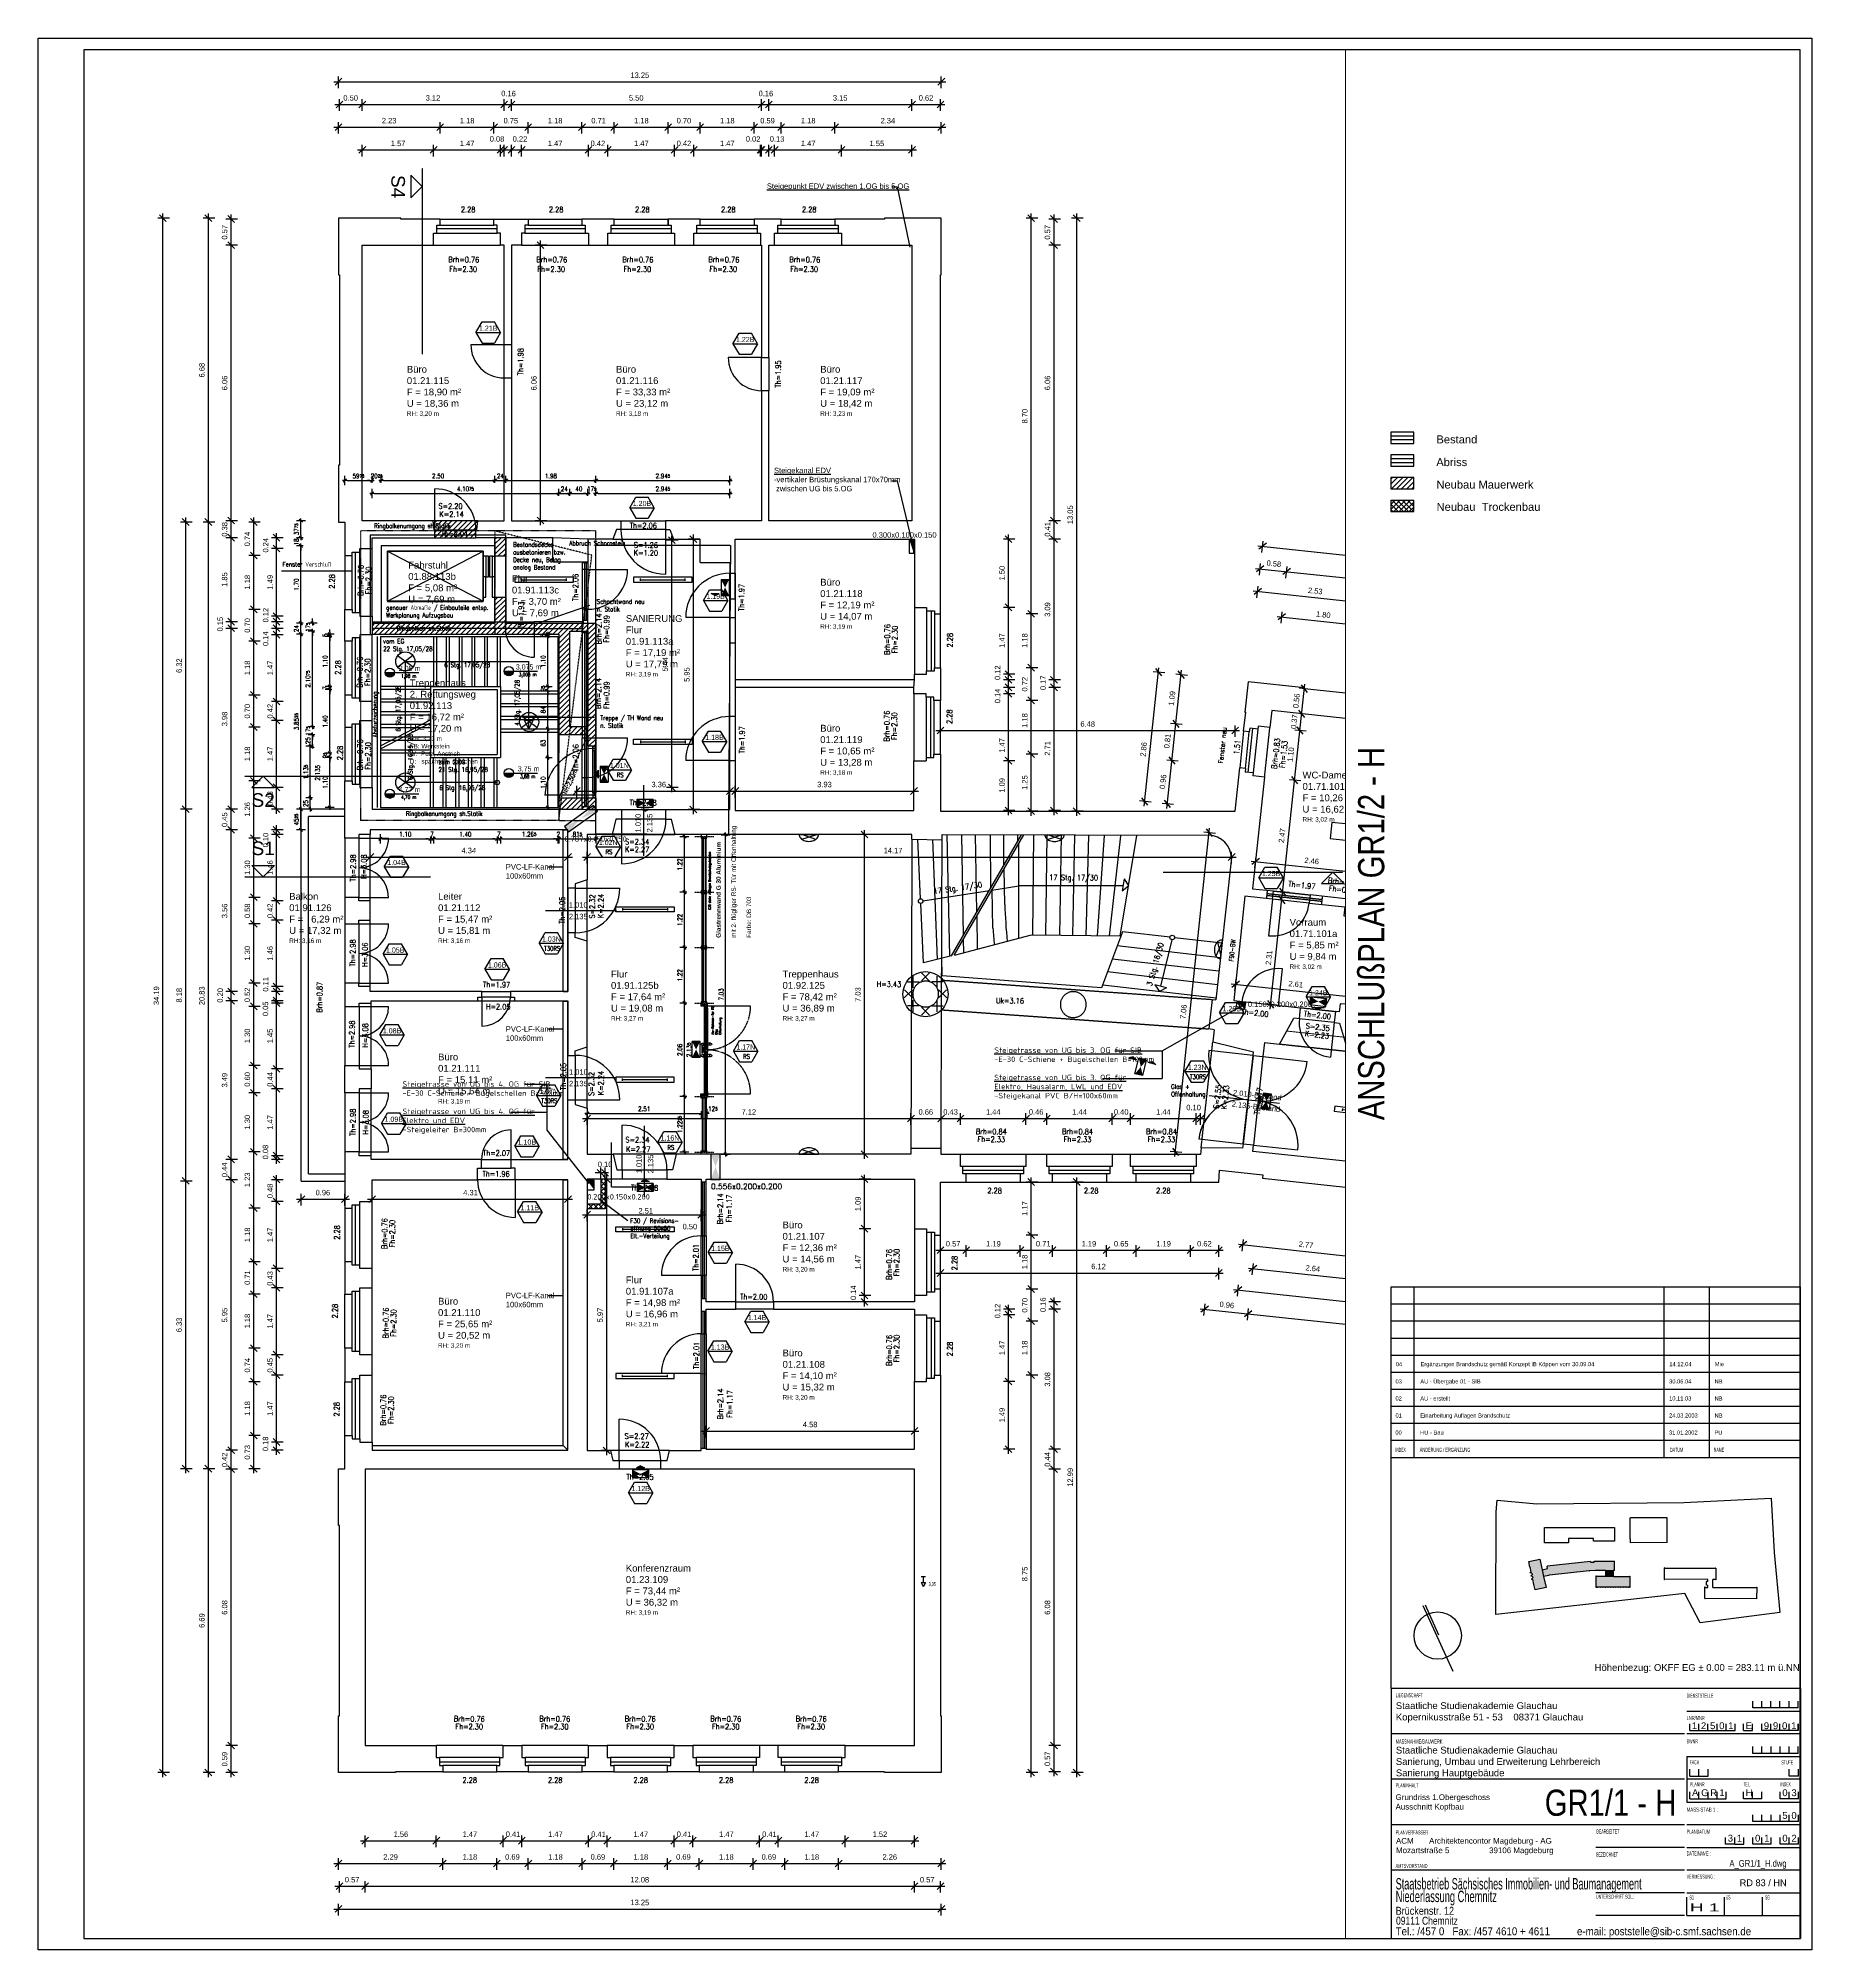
# Paper-space layout 'AFU-50-1' of a CAD drawing. Header units: metres. Extents: x 2 to 782, y 1 to 842.
# The model-space entities are those that its viewports show. They can reach past a viewport. Long polylines and large blocks are cut down to what shows.
import ezdxf
from ezdxf.enums import TextEntityAlignment as Align

# ---------------------------------------------------------------- set-up
doc = ezdxf.new("R2010")
doc.units = ezdxf.units.M
doc.header["$LTSCALE"] = 0.03
for name, pattern in [('AUSGEZOGEN', [0]), ('DASHED', [0]), ('DOT', [6, 0, -6]), ('GESTRICHELT', [9, 6, -3]), ('GESTRICHELT2', [4.5, 3, -1.5]), ('STRICHLINIE', [19.05, 12.7, -6.35]), ('STRICHPUNKT', [24, 12, -6, 0, -6])]:
    doc.linetypes.add(name, pattern=pattern)
doc.layers.get('0').update_dxf_attribs({"linetype": 'CONTINUOUS'})
doc.layers.get('Defpoints').update_dxf_attribs({"linetype": 'CONTINUOUS'})
for name, color, linetype in [('1_Plankopf', 7, 'CONTINUOUS'), ('1_PLANRAHMEN', 7, 'CONTINUOUS'), ('A_abriss', 44, '_ABBRUCH'), ('A_ansicht', 9, 'DASHED'), ('A_aufzug', 3, 'CONTINUOUS'), ('A_bemaßung', 2, 'CONTINUOUS'), ('A_BRANDSCHUTZ', 10, 'CONTINUOUS'), ('A_Elektro', 1, 'STRICHLINIE'), ('A_Fenster', 7, 'CONTINUOUS'), ('A_höhen', 3, 'CONTINUOUS'), ('A_Legende', 7, 'CONTINUOUS'), ('A_MÖBEL', 1, 'CONTINUOUS'), ('A_NEU_BEMAßUNG', 2, 'CONTINUOUS'), ('A_NR_TÜR', 1, 'CONTINUOUS'), ('A_räume', 5, 'CONTINUOUS'), ('A_schraffur', 10, 'CONTINUOUS'), ('A_TECHNOLOGIE', 7, 'CONTINUOUS'), ('A_text', 5, 'CONTINUOUS'), ('A_treppe', 3, 'CONTINUOUS'), ('A_TREPPE_NEU', 3, 'CONTINUOUS'), ('A_trockenbau', 2, 'CONTINUOUS'), ('A_Tuer_neu', 1, 'CONTINUOUS'), ('A_Tuernummern', 1, 'CONTINUOUS'), ('A_TXT-TUER', 1, 'CONTINUOUS'), ('A_türen', 9, 'CONTINUOUS'), ('A_verdeckt', 8, 'GESTRICHELT2'), ('A_wände', 4, 'CONTINUOUS'), ('A_WÄNDE_NEU', 6, 'CONTINUOUS'), ('CKMA0002', 2, 'CONTINUOUS'), ('E__DURCHBR', 2, 'CONTINUOUS'), ('E__LEUCHTEN', 6, 'AUSGEZOGEN'), ('E__VERSYS', 2, 'AUSGEZOGEN')]:
    doc.layers.add(name, color=color, linetype=linetype)
doc.styles.add('ARIAL', font='ARIAL.TTF')
doc.styles.add('arial-n', font='ARIALN.TTF')
doc.styles.add('BOLDSIMP_FNT', font='TXT', dxfattribs={"height": 1})
doc.styles.add('ISO9', font='iso8.shx', dxfattribs={"height": 0.12})
doc.styles.add('NORM', font='simplex.shx', dxfattribs={"width": 0.7, "bigfont": 'bigfont.shx'})
doc.styles.add('PITSIMP8', font='PITSIMP8.SHX')
doc.styles.add('SIMPLEX', font='simplex.shx', dxfattribs={"width": 0.8, "height": 0.1})
doc.styles.get("Standard").update_dxf_attribs({"font": 'txt', "height": 1})
doc.linetypes.add('_ABBRUCH', pattern='A,25,[101,cadkon.shx,S=3.5,R=0,X=0,Y=0],25', length=50)
doc.dimstyles.get("Standard").update_dxf_attribs({"dimtxt": 0.1, "dimasz": 0.05, "dimexe": 0.1, "dimexo": 0.0625, "dimgap": 0.05, "dimtad": 1, "dimdec": 4, "dimzin": 0, "dimdsep": 46, "dimlunit": 3, "dimtxsty": 'SIMPLEX', "dimblk": 'DIMCROSS', "dimcen": 0.09, "dimdle": 0.025, "dimclrd": 1, "dimclre": 1, "dimclrt": 6, "dimadec": 0, "dimazin": 0, "dimtfac": 1, "dimtdec": 4, "dimtofl": 0, "dimtmove": 2, "dimatfit": 3, "dimldrblk": 'DIMCROSS', "dimfxl": 1, "dimtvp": 1, "dimtolj": 1, "dimtzin": 0, "dimarcsym": 0})

# ---------------------------------------------------------------- blocks, each defined once
blk = doc.blocks.new('SLASH1')
at = {"layer": 'A_bemaßung', "color": 2, "linetype": 'Continuous'}
for p, q in [((0.07663, 0.07663), (-0.07319, -0.07319)), ((0, -0.14068), (0, 0.11466))]:
    blk.add_line(p, q, dxfattribs=at)
blk = doc.blocks.new('Aufzug')
at = {"layer": 'A_aufzug', "color": 1, "linetype": 'GESTRICHELT'}
for p, q in [((2.74, 0.24), (-0.24, 0.24)), ((-0.24, 0.24), (-0.24, -1.94)), ((2.74, 0.03), (2.74, 0.24))]:
    blk.add_line(p, q, dxfattribs=at)
at = {"layer": 'A_aufzug', "linetype": 'Continuous'}
for p, q in [((2.5, 0), (0, 0)), ((0, 0), (0, -1.7)), ((2.5, -1.7), (2.5, 0)), ((2.74, -1.94), (2.74, 0.03)), ((2.24, -0.119), (0.14, -0.119)), ((0.14, -0.119), (0.14, -1.219)), ((2.24, -1.219), (2.24, -0.119)), ((2.299, -0.227), (2.24, -0.227)), ((2.299, -0.227), (2.299, -0.677)), ((2.359, -0.227), (2.299, -0.227)), ((2.359, -0.677), (2.359, -0.227)), ((2.383, -0.227), (2.383, -0.677)), ((2.443, -0.227), (2.383, -0.227)), ((2.443, -0.677), (2.443, -0.227)), ((2.443, -0.227), (2.5, -0.227)), ((2.74, -0.227), (2.5, -0.227)), ((2.299, -0.677), (2.239, -0.677)), ((2.239, -0.677), (2.24, -1.128)), ((2.3, -1.128), (2.299, -0.677)), ((2.299, -0.677), (2.359, -0.677)), ((2.383, -0.677), (2.443, -0.677)), ((2.441, -0.677), (2.441, -1.127)), ((2.5, -0.677), (2.443, -0.677)), ((0.14, -1.219), (2.24, -1.219)), ((2.24, -1.128), (2.3, -1.128)), ((2.441, -1.127), (2.5, -1.127)), ((2.5, -1.127), (2.74, -1.127)), ((-0.24, -1.94), (2.74, -1.94)), ((0, -1.7), (2.5, -1.7))]:
    blk.add_line(p, q, dxfattribs=at)
blk = doc.blocks.new('DIMCROSS')
at = {"color": 0, "linetype": 'ByBlock'}
blk.add_line((-1, 0), (1, 0), dxfattribs=at)
at = {"linetype": 'ByBlock'}
blk.add_line((-0.707107, -0.707107), (0.707107, 0.707107), dxfattribs=at)
blk = doc.blocks.new('*D22')
at = {"layer": 'CKMA0002', "color": 1, "lineweight": -2}
for p, q in [((-1096.363, 292.178), (-1096.163, 292.178)), ((-1096.263, 285.199), (-1096.263, 292.128)), ((-1096.363, 285.149), (-1096.163, 285.149))]:
    blk.add_line(p, q, dxfattribs=at)
at = {"layer": 'Defpoints', "color": 0}
for p in [(-1097.63, 292.178), (-1096.263, 292.178), (-1097.63, 285.149)]:
    blk.add_point(p, dxfattribs=at)
at = {"layer": 'CKMA0002', "color": 1, "lineweight": -2, "xscale": 0.05, "yscale": 0.05, "zscale": 0.05}
for p, rotation in [((-1096.263, 292.178), 90), ((-1096.263, 285.149), 270)]:
    blk.add_blockref('DIMCROSS', p, dxfattribs=dict(at, rotation=rotation))
at = {"layer": 'CKMA0002', "color": 3, "insert": (-1096.363, 288.664), "char_height": 0.1, "attachment_point": 5, "rotation": 90, "style": 'SIMPLEX'}
blk.add_mtext('\\A1;7.03{\\A1\\H0.7x\\S;}', dxfattribs=at)
blk = doc.blocks.new('*D95')
at = {"layer": 'CKMA0002', "color": 1, "linetype": 'Continuous', "lineweight": -2}
for p, q in [((-1097.12, 286.415), (-1097.27, 286.415)), ((-1097.17, 285.243), (-1097.17, 286.365)), ((-1097.07, 285.193), (-1097.27, 285.193))]:
    blk.add_line(p, q, dxfattribs=at)
at = {"layer": 'Defpoints', "color": 0, "linetype": 'Continuous'}
for p in [(-1097.17, 286.415), (-1096.524, 286.415), (-1096.474, 285.193)]:
    blk.add_point(p, dxfattribs=at)
at = {"layer": 'CKMA0002', "color": 1, "linetype": 'Continuous', "lineweight": -2, "xscale": 0.05, "yscale": 0.05, "zscale": 0.05}
for p, rotation in [((-1097.17, 286.415), 90), ((-1097.17, 285.193), 270)]:
    blk.add_blockref('DIMCROSS', p, dxfattribs=dict(at, rotation=rotation))
at = {"layer": 'CKMA0002', "color": 3, "linetype": 'Continuous', "insert": (-1097.27, 285.804), "char_height": 0.1, "attachment_point": 5, "rotation": 90, "style": 'SIMPLEX'}
blk.add_mtext('\\A1;1.22{\\A1\\H0.7x\\S25;}', dxfattribs=at)
blk = doc.blocks.new('*D96')
at = {"layer": 'CKMA0002', "color": 1, "linetype": 'Continuous', "lineweight": -2}
for p, q in [((-1097.12, 288.474), (-1097.27, 288.474)), ((-1097.17, 286.465), (-1097.17, 288.424))]:
    blk.add_line(p, q, dxfattribs=at)
at = {"layer": 'Defpoints', "color": 0, "linetype": 'Continuous'}
for p in [(-1097.17, 288.474), (-1096.524, 288.474), (-1096.524, 286.415)]:
    blk.add_point(p, dxfattribs=at)
at = {"layer": 'CKMA0002', "color": 1, "linetype": 'Continuous', "lineweight": -2, "xscale": 0.05, "yscale": 0.05, "zscale": 0.05}
for p, rotation in [((-1097.17, 288.474), 90), ((-1097.17, 286.415), 270)]:
    blk.add_blockref('DIMCROSS', p, dxfattribs=dict(at, rotation=rotation))
at = {"layer": 'CKMA0002', "color": 3, "linetype": 'Continuous', "insert": (-1097.27, 287.445), "char_height": 0.1, "attachment_point": 5, "rotation": 90, "style": 'SIMPLEX'}
blk.add_mtext('\\A1;2.06{\\A1\\H0.7x\\S;}', dxfattribs=at)
blk = doc.blocks.new('*D97')
at = {"layer": 'CKMA0002', "color": 1, "linetype": 'Continuous', "lineweight": -2}
for p, q in [((-1097.12, 289.694), (-1097.27, 289.694)), ((-1097.17, 288.524), (-1097.17, 289.644))]:
    blk.add_line(p, q, dxfattribs=at)
at = {"layer": 'Defpoints', "color": 0, "linetype": 'Continuous'}
for p in [(-1097.17, 289.694), (-1096.524, 289.694), (-1096.524, 288.474)]:
    blk.add_point(p, dxfattribs=at)
at = {"layer": 'CKMA0002', "color": 1, "linetype": 'Continuous', "lineweight": -2, "xscale": 0.05, "yscale": 0.05, "zscale": 0.05}
for p, rotation in [((-1097.17, 289.694), 90), ((-1097.17, 288.474), 270)]:
    blk.add_blockref('DIMCROSS', p, dxfattribs=dict(at, rotation=rotation))
at = {"layer": 'CKMA0002', "color": 3, "linetype": 'Continuous', "insert": (-1097.27, 289.084), "char_height": 0.1, "attachment_point": 5, "rotation": 90, "style": 'SIMPLEX'}
blk.add_mtext('\\A1;1.22{\\A1\\H0.7x\\S;}', dxfattribs=at)
blk = doc.blocks.new('*D98')
at = {"layer": 'CKMA0002', "color": 1, "linetype": 'Continuous', "lineweight": -2}
for p, q in [((-1097.12, 290.914), (-1097.27, 290.914)), ((-1097.17, 289.744), (-1097.17, 290.864))]:
    blk.add_line(p, q, dxfattribs=at)
at = {"layer": 'Defpoints', "color": 0, "linetype": 'Continuous'}
for p in [(-1097.17, 290.914), (-1096.524, 290.914), (-1096.524, 289.694)]:
    blk.add_point(p, dxfattribs=at)
at = {"layer": 'CKMA0002', "color": 1, "linetype": 'Continuous', "lineweight": -2, "xscale": 0.05, "yscale": 0.05, "zscale": 0.05}
for p, rotation in [((-1097.17, 290.914), 90), ((-1097.17, 289.694), 270)]:
    blk.add_blockref('DIMCROSS', p, dxfattribs=dict(at, rotation=rotation))
at = {"layer": 'CKMA0002', "color": 3, "linetype": 'Continuous', "insert": (-1097.27, 290.304), "char_height": 0.1, "attachment_point": 5, "rotation": 90, "style": 'SIMPLEX'}
blk.add_mtext('\\A1;1.22{\\A1\\H0.7x\\S;}', dxfattribs=at)
blk = doc.blocks.new('*D99')
at = {"layer": 'CKMA0002', "color": 1, "linetype": 'Continuous', "lineweight": -2}
for p, q in [((-1097.07, 292.134), (-1097.27, 292.134)), ((-1097.17, 290.964), (-1097.17, 292.084))]:
    blk.add_line(p, q, dxfattribs=at)
at = {"layer": 'Defpoints', "color": 0, "linetype": 'Continuous'}
for p in [(-1097.17, 292.134), (-1096.524, 292.134), (-1096.524, 290.914)]:
    blk.add_point(p, dxfattribs=at)
at = {"layer": 'CKMA0002', "color": 1, "linetype": 'Continuous', "lineweight": -2, "xscale": 0.05, "yscale": 0.05, "zscale": 0.05}
for p, rotation in [((-1097.17, 292.134), 90), ((-1097.17, 290.914), 270)]:
    blk.add_blockref('DIMCROSS', p, dxfattribs=dict(at, rotation=rotation))
at = {"layer": 'CKMA0002', "color": 3, "linetype": 'Continuous', "insert": (-1097.27, 291.524), "char_height": 0.1, "attachment_point": 5, "rotation": 90, "style": 'SIMPLEX'}
blk.add_mtext('\\A1;1.22{\\A1\\H0.7x\\S;}', dxfattribs=at)
blk = doc.blocks.new('*D100')
at = {"layer": 'CKMA0002', "color": 1, "lineweight": -2}
for p, q in [((-1099.31, 286.148), (-1099.31, 285.948)), ((-1099.26, 286.048), (-1096.85, 286.048)), ((-1096.8, 286.098), (-1096.8, 285.948))]:
    blk.add_line(p, q, dxfattribs=at)
at = {"layer": 'Defpoints', "color": 0}
for p in [(-1099.31, 288.494), (-1096.8, 288.444), (-1096.8, 286.048)]:
    blk.add_point(p, dxfattribs=at)
at = {"layer": 'CKMA0002', "color": 1, "lineweight": -2, "xscale": 0.05, "yscale": 0.05, "zscale": 0.05, "rotation": 180}
blk.add_blockref('DIMCROSS', (-1099.31, 286.048), dxfattribs=at)
at = {"layer": 'CKMA0002', "color": 1, "lineweight": -2, "xscale": 0.05, "yscale": 0.05, "zscale": 0.05}
blk.add_blockref('DIMCROSS', (-1096.8, 286.048), dxfattribs=at)
at = {"layer": 'CKMA0002', "color": 3, "insert": (-1098.055, 286.148), "char_height": 0.1, "attachment_point": 5, "style": 'SIMPLEX'}
blk.add_mtext('\\A1;2.51{\\A1\\H0.7x\\S;}', dxfattribs=at)
blk = doc.blocks.new('*D101')
at = {"layer": 'CKMA0002', "color": 1, "lineweight": -2}
for p, q in [((-1096.8, 286.048), (-1096.8, 286.048)), ((-1096.8, 286.048), (-1096.8, 286.048)), ((-1096.675, 286.148), (-1096.675, 285.948))]:
    blk.add_line(p, q, dxfattribs=at)
at = {"layer": 'Defpoints', "color": 0}
for p in [(-1096.8, 288.444), (-1096.675, 288.444), (-1096.675, 286.048)]:
    blk.add_point(p, dxfattribs=at)
at = {"layer": 'CKMA0002', "color": 1, "lineweight": -2, "xscale": 0.05, "yscale": 0.05, "zscale": 0.05}
blk.add_blockref('DIMCROSS', (-1096.8, 286.048), dxfattribs=at)
at = {"layer": 'CKMA0002', "color": 1, "lineweight": -2, "xscale": 0.05, "yscale": 0.05, "zscale": 0.05, "rotation": 180}
blk.add_blockref('DIMCROSS', (-1096.675, 286.048), dxfattribs=at)
at = {"layer": 'CKMA0002', "color": 3, "insert": (-1096.543, 286.148), "char_height": 0.1, "attachment_point": 5, "style": 'SIMPLEX'}
blk.add_mtext('\\A1;12{\\A1\\H0.7x\\S5;}', dxfattribs=at)
blk = doc.blocks.new('*D114')
at = {"layer": 'CKMA0002', "color": 1, "lineweight": -2}
for p, q in [((-1104.637, 299.869), (-1104.637, 300.069)), ((-1104.587, 299.969), (-1104.09, 299.969)), ((-1104.04, 299.919), (-1104.04, 300.069))]:
    blk.add_line(p, q, dxfattribs=at)
at = {"layer": 'Defpoints', "color": 0}
for p in [(-1104.04, 299.969), (-1104.637, 298.659), (-1104.04, 298.709)]:
    blk.add_point(p, dxfattribs=at)
at = {"layer": 'CKMA0002', "color": 1, "lineweight": -2, "xscale": 0.05, "yscale": 0.05, "zscale": 0.05, "rotation": 180}
blk.add_blockref('DIMCROSS', (-1104.637, 299.969), dxfattribs=at)
at = {"layer": 'CKMA0002', "color": 1, "lineweight": -2, "xscale": 0.05, "yscale": 0.05, "zscale": 0.05}
blk.add_blockref('DIMCROSS', (-1104.04, 299.969), dxfattribs=at)
at = {"layer": 'CKMA0002', "color": 3, "insert": (-1104.338, 300.069), "char_height": 0.1, "attachment_point": 5, "style": 'SIMPLEX'}
blk.add_mtext('\\A1;59{\\A1\\H0.7x\\S75;}', dxfattribs=at)
blk = doc.blocks.new('*D115')
at = {"layer": 'CKMA0002', "color": 1, "lineweight": -2}
for p, q in [((-1104.09, 299.969), (-1104.14, 299.969)), ((-1103.837, 299.919), (-1103.837, 300.069)), ((-1103.787, 299.969), (-1103.737, 299.969))]:
    blk.add_line(p, q, dxfattribs=at)
at = {"layer": 'Defpoints', "color": 0}
for p in [(-1103.837, 299.969), (-1104.04, 298.709), (-1103.837, 298.53)]:
    blk.add_point(p, dxfattribs=at)
at = {"layer": 'CKMA0002', "color": 1, "lineweight": -2, "xscale": 0.05, "yscale": 0.05, "zscale": 0.05}
blk.add_blockref('DIMCROSS', (-1104.04, 299.969), dxfattribs=at)
at = {"layer": 'CKMA0002', "color": 1, "lineweight": -2, "xscale": 0.05, "yscale": 0.05, "zscale": 0.05, "rotation": 180}
blk.add_blockref('DIMCROSS', (-1103.837, 299.969), dxfattribs=at)
at = {"layer": 'CKMA0002', "color": 3, "insert": (-1103.938, 300.069), "char_height": 0.1, "attachment_point": 5, "style": 'SIMPLEX'}
blk.add_mtext('\\A1;20{\\A1\\H0.7x\\S25;}', dxfattribs=at)
blk = doc.blocks.new('*D116')
at = {"layer": 'CKMA0002', "color": 1, "lineweight": -2}
for p, q in [((-1103.787, 299.969), (-1101.387, 299.969)), ((-1101.337, 299.919), (-1101.337, 300.069))]:
    blk.add_line(p, q, dxfattribs=at)
at = {"layer": 'Defpoints', "color": 0}
for p in [(-1101.337, 299.969), (-1103.837, 298.53), (-1101.337, 298.506)]:
    blk.add_point(p, dxfattribs=at)
at = {"layer": 'CKMA0002', "color": 1, "lineweight": -2, "xscale": 0.05, "yscale": 0.05, "zscale": 0.05, "rotation": 180}
blk.add_blockref('DIMCROSS', (-1103.837, 299.969), dxfattribs=at)
at = {"layer": 'CKMA0002', "color": 1, "lineweight": -2, "xscale": 0.05, "yscale": 0.05, "zscale": 0.05}
blk.add_blockref('DIMCROSS', (-1101.337, 299.969), dxfattribs=at)
at = {"layer": 'CKMA0002', "color": 3, "insert": (-1102.587, 300.069), "char_height": 0.1, "attachment_point": 5, "style": 'SIMPLEX'}
blk.add_mtext('\\A1;2.50{\\A1\\H0.7x\\S;}', dxfattribs=at)
blk = doc.blocks.new('*D117')
at = {"layer": 'CKMA0002', "color": 1, "lineweight": -2}
for p, q in [((-1101.287, 299.969), (-1101.147, 299.969)), ((-1101.097, 299.919), (-1101.097, 300.069))]:
    blk.add_line(p, q, dxfattribs=at)
at = {"layer": 'Defpoints', "color": 0}
for p in [(-1101.097, 299.969), (-1101.337, 298.506), (-1101.097, 298.506)]:
    blk.add_point(p, dxfattribs=at)
at = {"layer": 'CKMA0002', "color": 1, "lineweight": -2, "xscale": 0.05, "yscale": 0.05, "zscale": 0.05, "rotation": 180}
blk.add_blockref('DIMCROSS', (-1101.337, 299.969), dxfattribs=at)
at = {"layer": 'CKMA0002', "color": 1, "lineweight": -2, "xscale": 0.05, "yscale": 0.05, "zscale": 0.05}
blk.add_blockref('DIMCROSS', (-1101.097, 299.969), dxfattribs=at)
at = {"layer": 'CKMA0002', "color": 3, "insert": (-1101.217, 300.069), "char_height": 0.1, "attachment_point": 5, "style": 'SIMPLEX'}
blk.add_mtext('\\A1;24{\\A1\\H0.7x\\S;}', dxfattribs=at)
blk = doc.blocks.new('*D118')
at = {"layer": 'CKMA0002', "color": 1, "lineweight": -2}
for p, q in [((-1101.047, 299.969), (-1099.167, 299.969)), ((-1099.117, 299.919), (-1099.117, 300.069))]:
    blk.add_line(p, q, dxfattribs=at)
at = {"layer": 'Defpoints', "color": 0}
for p in [(-1099.117, 299.969), (-1101.097, 298.506), (-1099.117, 296.83)]:
    blk.add_point(p, dxfattribs=at)
at = {"layer": 'CKMA0002', "color": 1, "lineweight": -2, "xscale": 0.05, "yscale": 0.05, "zscale": 0.05, "rotation": 180}
blk.add_blockref('DIMCROSS', (-1101.097, 299.969), dxfattribs=at)
at = {"layer": 'CKMA0002', "color": 1, "lineweight": -2, "xscale": 0.05, "yscale": 0.05, "zscale": 0.05}
blk.add_blockref('DIMCROSS', (-1099.117, 299.969), dxfattribs=at)
at = {"layer": 'CKMA0002', "color": 3, "insert": (-1100.107, 300.069), "char_height": 0.1, "attachment_point": 5, "style": 'SIMPLEX'}
blk.add_mtext('\\A1;1.98{\\A1\\H0.7x\\S;}', dxfattribs=at)
blk = doc.blocks.new('*D119')
at = {"layer": 'CKMA0002', "color": 1, "lineweight": -2}
for p, q in [((-1099.067, 299.969), (-1096.221, 299.969)), ((-1096.171, 299.869), (-1096.171, 300.069))]:
    blk.add_line(p, q, dxfattribs=at)
at = {"layer": 'Defpoints', "color": 0}
for p in [(-1096.171, 299.969), (-1096.171, 297.943), (-1099.117, 296.83)]:
    blk.add_point(p, dxfattribs=at)
at = {"layer": 'CKMA0002', "color": 1, "lineweight": -2, "xscale": 0.05, "yscale": 0.05, "zscale": 0.05, "rotation": 180}
blk.add_blockref('DIMCROSS', (-1099.117, 299.969), dxfattribs=at)
at = {"layer": 'CKMA0002', "color": 1, "lineweight": -2, "xscale": 0.05, "yscale": 0.05, "zscale": 0.05}
blk.add_blockref('DIMCROSS', (-1096.171, 299.969), dxfattribs=at)
at = {"layer": 'CKMA0002', "color": 3, "insert": (-1097.644, 300.069), "char_height": 0.1, "attachment_point": 5, "style": 'SIMPLEX'}
blk.add_mtext('\\A1;2.94{\\A1\\H0.7x\\S5;}', dxfattribs=at)
blk = doc.blocks.new('*D120')
at = {"layer": 'CKMA0002', "color": 1, "lineweight": -2}
for p, q in [((-1104.04, 299.584), (-1104.04, 299.784)), ((-1103.99, 299.684), (-1099.982, 299.684)), ((-1099.932, 299.634), (-1099.932, 299.784))]:
    blk.add_line(p, q, dxfattribs=at)
at = {"layer": 'Defpoints', "color": 0}
for p in [(-1099.932, 299.684), (-1104.04, 295.385), (-1099.932, 295.435)]:
    blk.add_point(p, dxfattribs=at)
at = {"layer": 'CKMA0002', "color": 1, "lineweight": -2, "xscale": 0.05, "yscale": 0.05, "zscale": 0.05, "rotation": 180}
blk.add_blockref('DIMCROSS', (-1104.04, 299.684), dxfattribs=at)
at = {"layer": 'CKMA0002', "color": 1, "lineweight": -2, "xscale": 0.05, "yscale": 0.05, "zscale": 0.05}
blk.add_blockref('DIMCROSS', (-1099.932, 299.684), dxfattribs=at)
at = {"layer": 'CKMA0002', "color": 3, "insert": (-1101.986, 299.784), "char_height": 0.1, "attachment_point": 5, "style": 'SIMPLEX'}
blk.add_mtext('\\A1;4.10{\\A1\\H0.7x\\S75;}', dxfattribs=at)
blk = doc.blocks.new('*D121')
at = {"layer": 'CKMA0002', "color": 1, "lineweight": -2}
for p, q in [((-1099.882, 299.684), (-1099.742, 299.684)), ((-1099.692, 299.634), (-1099.692, 299.784))]:
    blk.add_line(p, q, dxfattribs=at)
at = {"layer": 'Defpoints', "color": 0}
for p in [(-1099.692, 299.684), (-1099.932, 295.435), (-1099.692, 295.435)]:
    blk.add_point(p, dxfattribs=at)
at = {"layer": 'CKMA0002', "color": 1, "lineweight": -2, "xscale": 0.05, "yscale": 0.05, "zscale": 0.05, "rotation": 180}
blk.add_blockref('DIMCROSS', (-1099.932, 299.684), dxfattribs=at)
at = {"layer": 'CKMA0002', "color": 1, "lineweight": -2, "xscale": 0.05, "yscale": 0.05, "zscale": 0.05}
blk.add_blockref('DIMCROSS', (-1099.692, 299.684), dxfattribs=at)
at = {"layer": 'CKMA0002', "color": 3, "insert": (-1099.812, 299.784), "char_height": 0.1, "attachment_point": 5, "style": 'SIMPLEX'}
blk.add_mtext('\\A1;24{\\A1\\H0.7x\\S;}', dxfattribs=at)
blk = doc.blocks.new('*D122')
at = {"layer": 'CKMA0002', "color": 1, "lineweight": -2}
for p, q in [((-1099.642, 299.684), (-1099.341, 299.684)), ((-1099.291, 299.634), (-1099.291, 299.784))]:
    blk.add_line(p, q, dxfattribs=at)
at = {"layer": 'Defpoints', "color": 0}
for p in [(-1099.291, 299.684), (-1099.692, 295.435), (-1099.291, 295.435)]:
    blk.add_point(p, dxfattribs=at)
at = {"layer": 'CKMA0002', "color": 1, "lineweight": -2, "xscale": 0.05, "yscale": 0.05, "zscale": 0.05, "rotation": 180}
blk.add_blockref('DIMCROSS', (-1099.692, 299.684), dxfattribs=at)
at = {"layer": 'CKMA0002', "color": 1, "lineweight": -2, "xscale": 0.05, "yscale": 0.05, "zscale": 0.05}
blk.add_blockref('DIMCROSS', (-1099.291, 299.684), dxfattribs=at)
at = {"layer": 'CKMA0002', "color": 3, "insert": (-1099.491, 299.784), "char_height": 0.1, "attachment_point": 5, "style": 'SIMPLEX'}
blk.add_mtext('\\A1;40{\\A1\\H0.7x\\S;}', dxfattribs=at)
blk = doc.blocks.new('*D123')
at = {"layer": 'CKMA0002', "color": 1, "lineweight": -2}
for p, q in [((-1099.341, 299.684), (-1099.391, 299.684)), ((-1099.117, 299.634), (-1099.117, 299.784)), ((-1099.067, 299.684), (-1099.017, 299.684))]:
    blk.add_line(p, q, dxfattribs=at)
at = {"layer": 'Defpoints', "color": 0}
for p in [(-1099.117, 299.684), (-1099.117, 295.681), (-1099.291, 295.435)]:
    blk.add_point(p, dxfattribs=at)
at = {"layer": 'CKMA0002', "color": 1, "lineweight": -2, "xscale": 0.05, "yscale": 0.05, "zscale": 0.05}
blk.add_blockref('DIMCROSS', (-1099.291, 299.684), dxfattribs=at)
at = {"layer": 'CKMA0002', "color": 1, "lineweight": -2, "xscale": 0.05, "yscale": 0.05, "zscale": 0.05, "rotation": 180}
blk.add_blockref('DIMCROSS', (-1099.117, 299.684), dxfattribs=at)
at = {"layer": 'CKMA0002', "color": 3, "insert": (-1099.204, 299.784), "char_height": 0.1, "attachment_point": 5, "style": 'SIMPLEX'}
blk.add_mtext('\\A1;17{\\A1\\H0.7x\\S5;}', dxfattribs=at)
blk = doc.blocks.new('*D124')
at = {"layer": 'CKMA0002', "color": 1, "lineweight": -2}
for p, q in [((-1099.067, 299.684), (-1096.221, 299.684)), ((-1096.171, 299.584), (-1096.171, 299.784))]:
    blk.add_line(p, q, dxfattribs=at)
at = {"layer": 'Defpoints', "color": 0}
for p in [(-1096.171, 299.684), (-1099.117, 295.681), (-1096.171, 295.896)]:
    blk.add_point(p, dxfattribs=at)
at = {"layer": 'CKMA0002', "color": 1, "lineweight": -2, "xscale": 0.05, "yscale": 0.05, "zscale": 0.05, "rotation": 180}
blk.add_blockref('DIMCROSS', (-1099.117, 299.684), dxfattribs=at)
at = {"layer": 'CKMA0002', "color": 1, "lineweight": -2, "xscale": 0.05, "yscale": 0.05, "zscale": 0.05}
blk.add_blockref('DIMCROSS', (-1096.171, 299.684), dxfattribs=at)
at = {"layer": 'CKMA0002', "color": 3, "insert": (-1097.644, 299.784), "char_height": 0.1, "attachment_point": 5, "style": 'SIMPLEX'}
blk.add_mtext('\\A1;2.94{\\A1\\H0.7x\\S5;}', dxfattribs=at)
blk = doc.blocks.new('*D125')
at = {"layer": 'CKMA0002', "color": 1, "lineweight": -2}
for p, q in [((-1105.553, 292.737), (-1105.703, 292.737)), ((-1105.603, 292.334), (-1105.603, 292.687)), ((-1105.503, 292.284), (-1105.703, 292.284))]:
    blk.add_line(p, q, dxfattribs=at)
at = {"layer": 'Defpoints', "color": 0}
for p in [(-1105.603, 292.737), (-1100.975, 292.737), (-1100.925, 292.284)]:
    blk.add_point(p, dxfattribs=at)
at = {"layer": 'CKMA0002', "color": 1, "lineweight": -2, "xscale": 0.05, "yscale": 0.05, "zscale": 0.05}
for p, rotation in [((-1105.603, 292.737), 90), ((-1105.603, 292.284), 270)]:
    blk.add_blockref('DIMCROSS', p, dxfattribs=dict(at, rotation=rotation))
at = {"layer": 'CKMA0002', "color": 3, "insert": (-1105.703, 292.511), "char_height": 0.1, "attachment_point": 5, "rotation": 90, "style": 'SIMPLEX'}
blk.add_mtext('\\A1;45{\\A1\\H0.7x\\S25;}', dxfattribs=at)
blk = doc.blocks.new('*D126')
at = {"layer": 'CKMA0002', "color": 1, "lineweight": -2}
for p, q in [((-1105.553, 296.59), (-1105.703, 296.59)), ((-1105.603, 292.787), (-1105.603, 296.54))]:
    blk.add_line(p, q, dxfattribs=at)
at = {"layer": 'Defpoints', "color": 0}
for p in [(-1105.603, 296.59), (-1101.517, 296.59), (-1100.975, 292.737)]:
    blk.add_point(p, dxfattribs=at)
at = {"layer": 'CKMA0002', "color": 1, "lineweight": -2, "xscale": 0.05, "yscale": 0.05, "zscale": 0.05}
for p, rotation in [((-1105.603, 296.59), 90), ((-1105.603, 292.737), 270)]:
    blk.add_blockref('DIMCROSS', p, dxfattribs=dict(at, rotation=rotation))
at = {"layer": 'CKMA0002', "color": 3, "insert": (-1105.703, 294.664), "char_height": 0.1, "attachment_point": 5, "rotation": 90, "style": 'SIMPLEX'}
blk.add_mtext('\\A1;3.85{\\A1\\H0.7x\\S25;}', dxfattribs=at)
blk = doc.blocks.new('*D127')
at = {"layer": 'CKMA0002', "color": 1, "lineweight": -2}
for p, q in [((-1105.553, 296.83), (-1105.703, 296.83)), ((-1105.603, 296.64), (-1105.603, 296.78))]:
    blk.add_line(p, q, dxfattribs=at)
at = {"layer": 'Defpoints', "color": 0}
for p in [(-1105.603, 296.83), (-1101.517, 296.83), (-1101.517, 296.59)]:
    blk.add_point(p, dxfattribs=at)
at = {"layer": 'CKMA0002', "color": 1, "lineweight": -2, "xscale": 0.05, "yscale": 0.05, "zscale": 0.05}
for p, rotation in [((-1105.603, 296.83), 90), ((-1105.603, 296.59), 270)]:
    blk.add_blockref('DIMCROSS', p, dxfattribs=dict(at, rotation=rotation))
at = {"layer": 'CKMA0002', "color": 3, "insert": (-1105.703, 296.71), "char_height": 0.1, "attachment_point": 5, "rotation": 90, "style": 'SIMPLEX'}
blk.add_mtext('\\A1;24{\\A1\\H0.7x\\S;}', dxfattribs=at)
blk = doc.blocks.new('*D128')
at = {"layer": 'CKMA0002', "color": 1, "lineweight": -2}
for p, q in [((-1105.553, 298.53), (-1105.703, 298.53)), ((-1105.603, 296.88), (-1105.603, 298.48))]:
    blk.add_line(p, q, dxfattribs=at)
at = {"layer": 'Defpoints', "color": 0}
for p in [(-1105.603, 298.53), (-1101.517, 298.53), (-1101.517, 296.83)]:
    blk.add_point(p, dxfattribs=at)
at = {"layer": 'CKMA0002', "color": 1, "lineweight": -2, "xscale": 0.05, "yscale": 0.05, "zscale": 0.05}
for p, rotation in [((-1105.603, 298.53), 90), ((-1105.603, 296.83), 270)]:
    blk.add_blockref('DIMCROSS', p, dxfattribs=dict(at, rotation=rotation))
at = {"layer": 'CKMA0002', "color": 3, "insert": (-1105.703, 297.68), "char_height": 0.1, "attachment_point": 5, "rotation": 90, "style": 'SIMPLEX'}
blk.add_mtext('\\A1;1.70{\\A1\\H0.7x\\S;}', dxfattribs=at)
blk = doc.blocks.new('*D129')
at = {"layer": 'CKMA0002', "color": 1, "lineweight": -2}
for p, q in [((-1105.553, 298.709), (-1105.703, 298.709)), ((-1105.603, 298.759), (-1105.603, 298.809)), ((-1105.603, 298.48), (-1105.603, 298.43))]:
    blk.add_line(p, q, dxfattribs=at)
at = {"layer": 'Defpoints', "color": 0}
for p in [(-1105.603, 298.709), (-1100.576, 298.709), (-1101.517, 298.53)]:
    blk.add_point(p, dxfattribs=at)
at = {"layer": 'CKMA0002', "color": 1, "lineweight": -2, "xscale": 0.05, "yscale": 0.05, "zscale": 0.05}
for p, rotation in [((-1105.603, 298.709), 270), ((-1105.603, 298.53), 90)]:
    blk.add_blockref('DIMCROSS', p, dxfattribs=dict(at, rotation=rotation))
at = {"layer": 'CKMA0002', "color": 3, "insert": (-1105.703, 298.619), "char_height": 0.1, "attachment_point": 5, "rotation": 90, "style": 'SIMPLEX'}
blk.add_mtext('\\A1;18{\\A1\\H0.7x\\S;}', dxfattribs=at)
blk = doc.blocks.new('*D130')
at = {"layer": 'CKMA0002', "color": 1, "lineweight": -2}
for p, q in [((-1105.503, 299.085), (-1105.703, 299.085)), ((-1105.603, 298.759), (-1105.603, 299.035))]:
    blk.add_line(p, q, dxfattribs=at)
at = {"layer": 'Defpoints', "color": 0}
for p in [(-1105.603, 299.085), (-1100.576, 299.085), (-1100.576, 298.709)]:
    blk.add_point(p, dxfattribs=at)
at = {"layer": 'CKMA0002', "color": 1, "lineweight": -2, "xscale": 0.05, "yscale": 0.05, "zscale": 0.05}
for p, rotation in [((-1105.603, 299.085), 90), ((-1105.603, 298.709), 270)]:
    blk.add_blockref('DIMCROSS', p, dxfattribs=dict(at, rotation=rotation))
at = {"layer": 'CKMA0002', "color": 3, "insert": (-1105.703, 298.897), "char_height": 0.1, "attachment_point": 5, "rotation": 90, "style": 'SIMPLEX'}
blk.add_mtext('\\A1;37{\\A1\\H0.7x\\S75;}', dxfattribs=at)
blk = doc.blocks.new('*D131')
at = {"layer": 'CKMA0002', "color": 1, "lineweight": -2}
for p, q in [((-1105.347, 292.987), (-1105.497, 292.987)), ((-1105.297, 292.737), (-1105.497, 292.737)), ((-1105.397, 292.787), (-1105.397, 292.937))]:
    blk.add_line(p, q, dxfattribs=at)
at = {"layer": 'Defpoints', "color": 0}
for p in [(-1105.397, 292.987), (-1099.117, 292.987), (-1099.067, 292.737)]:
    blk.add_point(p, dxfattribs=at)
at = {"layer": 'CKMA0002', "color": 1, "lineweight": -2, "xscale": 0.05, "yscale": 0.05, "zscale": 0.05}
for p, rotation in [((-1105.397, 292.987), 90), ((-1105.397, 292.737), 270)]:
    blk.add_blockref('DIMCROSS', p, dxfattribs=dict(at, rotation=rotation))
at = {"layer": 'CKMA0002', "color": 3, "insert": (-1105.497, 292.862), "char_height": 0.1, "attachment_point": 5, "rotation": 90, "style": 'SIMPLEX'}
blk.add_mtext('\\A1;25{\\A1\\H0.7x\\S;}', dxfattribs=at)
blk = doc.blocks.new('*D132')
at = {"layer": 'CKMA0002', "color": 1, "lineweight": -2}
for p, q in [((-1105.347, 294.122), (-1105.497, 294.122)), ((-1105.397, 293.037), (-1105.397, 294.072))]:
    blk.add_line(p, q, dxfattribs=at)
at = {"layer": 'Defpoints', "color": 0}
for p in [(-1105.397, 294.122), (-1099.165, 294.122), (-1099.117, 292.987)]:
    blk.add_point(p, dxfattribs=at)
at = {"layer": 'CKMA0002', "color": 1, "lineweight": -2, "xscale": 0.05, "yscale": 0.05, "zscale": 0.05}
for p, rotation in [((-1105.397, 294.122), 90), ((-1105.397, 292.987), 270)]:
    blk.add_blockref('DIMCROSS', p, dxfattribs=dict(at, rotation=rotation))
at = {"layer": 'CKMA0002', "color": 3, "insert": (-1105.497, 293.555), "char_height": 0.1, "attachment_point": 5, "rotation": 90, "style": 'SIMPLEX'}
blk.add_mtext('\\A1;1.13{\\A1\\H0.7x\\S5;}', dxfattribs=at)
blk = doc.blocks.new('*D133')
at = {"layer": 'CKMA0002', "color": 1, "lineweight": -2}
for p, q in [((-1105.297, 294.372), (-1105.447, 294.372)), ((-1105.347, 294.172), (-1105.347, 294.322))]:
    blk.add_line(p, q, dxfattribs=at)
at = {"layer": 'Defpoints', "color": 0}
for p in [(-1105.347, 294.372), (-1099.475, 294.372), (-1099.114, 294.122)]:
    blk.add_point(p, dxfattribs=at)
at = {"layer": 'CKMA0002', "color": 1, "lineweight": -2, "xscale": 0.05, "yscale": 0.05, "zscale": 0.05}
for p, rotation in [((-1105.347, 294.372), 90), ((-1105.347, 294.122), 270)]:
    blk.add_blockref('DIMCROSS', p, dxfattribs=dict(at, rotation=rotation))
at = {"layer": 'CKMA0002', "color": 3, "insert": (-1105.447, 294.247), "char_height": 0.1, "attachment_point": 5, "rotation": 90, "style": 'SIMPLEX'}
blk.add_mtext('\\A1;25{\\A1\\H0.7x\\S;}', dxfattribs=at)
blk = doc.blocks.new('*D134')
at = {"layer": 'CKMA0002', "color": 1, "lineweight": -2}
for p, q in [((-1105.297, 294.547), (-1105.447, 294.547)), ((-1105.347, 294.597), (-1105.347, 294.647)), ((-1105.347, 294.322), (-1105.347, 294.272))]:
    blk.add_line(p, q, dxfattribs=at)
at = {"layer": 'Defpoints', "color": 0}
for p in [(-1105.347, 294.547), (-1099.475, 294.547), (-1099.475, 294.372)]:
    blk.add_point(p, dxfattribs=at)
at = {"layer": 'CKMA0002', "color": 1, "lineweight": -2, "xscale": 0.05, "yscale": 0.05, "zscale": 0.05}
for p, rotation in [((-1105.347, 294.547), 270), ((-1105.347, 294.372), 90)]:
    blk.add_blockref('DIMCROSS', p, dxfattribs=dict(at, rotation=rotation))
at = {"layer": 'CKMA0002', "color": 3, "insert": (-1105.447, 294.46), "char_height": 0.1, "attachment_point": 5, "rotation": 90, "style": 'SIMPLEX'}
blk.add_mtext('\\A1;17{\\A1\\H0.7x\\S5;}', dxfattribs=at)
blk = doc.blocks.new('*D135')
at = {"layer": 'CKMA0002', "color": 1, "lineweight": -2}
for p, q in [((-1105.297, 296.655), (-1105.447, 296.655)), ((-1105.347, 294.597), (-1105.347, 296.605))]:
    blk.add_line(p, q, dxfattribs=at)
at = {"layer": 'Defpoints', "color": 0}
for p in [(-1105.347, 296.655), (-1099.437, 296.655), (-1099.475, 294.547)]:
    blk.add_point(p, dxfattribs=at)
at = {"layer": 'CKMA0002', "color": 1, "lineweight": -2, "xscale": 0.05, "yscale": 0.05, "zscale": 0.05}
for p, rotation in [((-1105.347, 296.655), 90), ((-1105.347, 294.547), 270)]:
    blk.add_blockref('DIMCROSS', p, dxfattribs=dict(at, rotation=rotation))
at = {"layer": 'CKMA0002', "color": 3, "insert": (-1105.447, 295.601), "char_height": 0.1, "attachment_point": 5, "rotation": 90, "style": 'SIMPLEX'}
blk.add_mtext('\\A1;2.10{\\A1\\H0.7x\\S75;}', dxfattribs=at)
blk = doc.blocks.new('*D136')
at = {"layer": 'CKMA0002', "color": 1, "lineweight": -2}
for p, q in [((-1105.347, 296.88), (-1105.347, 296.93)), ((-1105.247, 296.83), (-1105.447, 296.83)), ((-1105.347, 296.605), (-1105.347, 296.555))]:
    blk.add_line(p, q, dxfattribs=at)
at = {"layer": 'Defpoints', "color": 0}
for p in [(-1105.347, 296.83), (-1099.437, 296.83), (-1099.437, 296.655)]:
    blk.add_point(p, dxfattribs=at)
at = {"layer": 'CKMA0002', "color": 1, "lineweight": -2, "xscale": 0.05, "yscale": 0.05, "zscale": 0.05}
for p, rotation in [((-1105.347, 296.83), 270), ((-1105.347, 296.655), 90)]:
    blk.add_blockref('DIMCROSS', p, dxfattribs=dict(at, rotation=rotation))
at = {"layer": 'CKMA0002', "color": 3, "insert": (-1105.447, 296.742), "char_height": 0.1, "attachment_point": 5, "rotation": 90, "style": 'SIMPLEX'}
blk.add_mtext('\\A1;17{\\A1\\H0.7x\\S5;}', dxfattribs=at)
blk = doc.blocks.new('Tür-Nr')
at = {"layer": 'A_NR_TÜR'}
for p, q in [((-0.057, -108.865), (0.077, -108.632)), ((-0.057, -108.865), (0.481, -108.865)), ((-0.057, -108.865), (0.077, -109.098)), ((0.077, -108.632), (0.347, -108.632)), ((0.481, -108.865), (0.347, -108.632)), ((0.481, -108.865), (0.347, -109.098)), ((0.077, -109.098), (0.347, -109.098))]:
    blk.add_line(p, q, dxfattribs=at)
at = {"layer": 'A_TXT-TUER', "style": 'arial-n', "flags": 4}
blk.add_attdef('TÜR-NR.', text='', height=0.113, dxfattribs=at).set_placement((0.211, -108.772), align=Align.MIDDLE_CENTER)
at = {"layer": 'A_TXT-TUER', "style": 'NORM', "width": 0.7}
for tag, flags, p in [('BRANDSCHUTZ', 4, (0.229, -108.981)), ('ABMESSUNG', 5, (0.214, -109.333)), ('DIN', 5, (0.214, -109.198)), ('WANDART', 5, (0.214, -109.601)), ('MATERIAL', 5, (0.214, -109.467)), ('ZARGE', 5, (0.214, -109.736)), ('BESCHLÄGE', 5, (0.214, -110.005)), ('SONSTIGES', 5, (0.214, -110.139)), ('SCHLOSS', 5, (0.214, -109.87))]:
    blk.add_attdef(tag, text='', height=0.0784, dxfattribs=dict(at, flags=flags)).set_placement(p, align=Align.MIDDLE_CENTER)
blk = doc.blocks.new('Höhenquote')
at = {"layer": 'A_höhen'}
blk.add_hatch(color=1, dxfattribs=at).paths.add_polyline_path([(-3.858, -99.325, 1), (-3.658, -99.325)])
at = {"layer": 'A_höhen', "color": 1}
blk.add_line((-3.858, -99.325), (-3.124, -99.325), dxfattribs=at)
blk.add_circle((-3.758, -99.325), 0.1, dxfattribs=at)
at = {"layer": 'A_höhen', "color": 1, "style": 'arial-n', "flags": 4}
blk.add_attdef('OKF', text='', height=0.113, dxfattribs=at).set_placement((-3.415, -99.232), align=Align.MIDDLE_CENTER)
at = {"layer": 'A_höhen', "color": 1, "style": 'NORM', "width": 0.7, "flags": 4}
blk.add_attdef('OKR', text='', height=0.0784, dxfattribs=at).set_placement((-3.405, -99.399), align=Align.MIDDLE_CENTER)
blk = doc.blocks.new('*D167')
at = {"layer": 'CKMA0002', "color": 1, "lineweight": -2}
for p, q in [((-1103.857, 292.187), (-1103.857, 291.987)), ((-1103.807, 292.087), (-1102.807, 292.087)), ((-1102.757, 292.137), (-1102.757, 291.987))]:
    blk.add_line(p, q, dxfattribs=at)
at = {"layer": 'Defpoints', "color": 0}
for p in [(-1103.857, 293.083), (-1102.757, 293.033), (-1102.757, 292.087)]:
    blk.add_point(p, dxfattribs=at)
at = {"layer": 'CKMA0002', "color": 1, "lineweight": -2, "xscale": 0.05, "yscale": 0.05, "zscale": 0.05, "rotation": 180}
blk.add_blockref('DIMCROSS', (-1103.857, 292.087), dxfattribs=at)
at = {"layer": 'CKMA0002', "color": 1, "lineweight": -2, "xscale": 0.05, "yscale": 0.05, "zscale": 0.05}
blk.add_blockref('DIMCROSS', (-1102.757, 292.087), dxfattribs=at)
at = {"layer": 'CKMA0002', "color": 3, "insert": (-1103.307, 292.187), "char_height": 0.1, "attachment_point": 5, "style": 'SIMPLEX'}
blk.add_mtext('\\A1;1.10{\\A1\\H0.7x\\S;}', dxfattribs=at)
blk = doc.blocks.new('*D168')
at = {"layer": 'CKMA0002', "color": 1, "lineweight": -2}
for p, q in [((-1102.807, 292.087), (-1102.857, 292.087)), ((-1102.687, 292.137), (-1102.687, 291.987)), ((-1102.637, 292.087), (-1102.587, 292.087))]:
    blk.add_line(p, q, dxfattribs=at)
at = {"layer": 'Defpoints', "color": 0}
for p in [(-1102.757, 293.033), (-1102.687, 293.033), (-1102.687, 292.087)]:
    blk.add_point(p, dxfattribs=at)
at = {"layer": 'CKMA0002', "color": 1, "lineweight": -2, "xscale": 0.05, "yscale": 0.05, "zscale": 0.05}
blk.add_blockref('DIMCROSS', (-1102.757, 292.087), dxfattribs=at)
at = {"layer": 'CKMA0002', "color": 1, "lineweight": -2, "xscale": 0.05, "yscale": 0.05, "zscale": 0.05, "rotation": 180}
blk.add_blockref('DIMCROSS', (-1102.687, 292.087), dxfattribs=at)
at = {"layer": 'CKMA0002', "color": 3, "insert": (-1102.722, 292.187), "char_height": 0.1, "attachment_point": 5, "style": 'SIMPLEX'}
blk.add_mtext('\\A1;7{\\A1\\H0.7x\\S;}', dxfattribs=at)
blk = doc.blocks.new('*D169')
at = {"layer": 'CKMA0002', "color": 1, "lineweight": -2}
for p, q in [((-1102.637, 292.087), (-1101.337, 292.087)), ((-1101.287, 292.137), (-1101.287, 291.987))]:
    blk.add_line(p, q, dxfattribs=at)
at = {"layer": 'Defpoints', "color": 0}
for p in [(-1102.687, 293.033), (-1101.287, 293.033), (-1101.287, 292.087)]:
    blk.add_point(p, dxfattribs=at)
at = {"layer": 'CKMA0002', "color": 1, "lineweight": -2, "xscale": 0.05, "yscale": 0.05, "zscale": 0.05, "rotation": 180}
blk.add_blockref('DIMCROSS', (-1102.687, 292.087), dxfattribs=at)
at = {"layer": 'CKMA0002', "color": 1, "lineweight": -2, "xscale": 0.05, "yscale": 0.05, "zscale": 0.05}
blk.add_blockref('DIMCROSS', (-1101.287, 292.087), dxfattribs=at)
at = {"layer": 'CKMA0002', "color": 3, "insert": (-1101.987, 292.187), "char_height": 0.1, "attachment_point": 5, "style": 'SIMPLEX'}
blk.add_mtext('\\A1;1.40{\\A1\\H0.7x\\S;}', dxfattribs=at)
blk = doc.blocks.new('*D170')
at = {"layer": 'CKMA0002', "color": 1, "lineweight": -2}
for p, q in [((-1101.337, 292.087), (-1101.387, 292.087)), ((-1101.217, 292.137), (-1101.217, 291.987)), ((-1101.167, 292.087), (-1101.117, 292.087))]:
    blk.add_line(p, q, dxfattribs=at)
at = {"layer": 'Defpoints', "color": 0}
for p in [(-1101.217, 293.947), (-1101.287, 293.033), (-1101.217, 292.087)]:
    blk.add_point(p, dxfattribs=at)
at = {"layer": 'CKMA0002', "color": 1, "lineweight": -2, "xscale": 0.05, "yscale": 0.05, "zscale": 0.05}
blk.add_blockref('DIMCROSS', (-1101.287, 292.087), dxfattribs=at)
at = {"layer": 'CKMA0002', "color": 1, "lineweight": -2, "xscale": 0.05, "yscale": 0.05, "zscale": 0.05, "rotation": 180}
blk.add_blockref('DIMCROSS', (-1101.217, 292.087), dxfattribs=at)
at = {"layer": 'CKMA0002', "color": 3, "insert": (-1101.252, 292.187), "char_height": 0.1, "attachment_point": 5, "style": 'SIMPLEX'}
blk.add_mtext('\\A1;7{\\A1\\H0.7x\\S;}', dxfattribs=at)
blk = doc.blocks.new('*D171')
at = {"layer": 'CKMA0002', "color": 1, "lineweight": -2}
for p, q in [((-1101.167, 292.087), (-1100.002, 292.087)), ((-1099.952, 292.137), (-1099.952, 291.987))]:
    blk.add_line(p, q, dxfattribs=at)
at = {"layer": 'Defpoints', "color": 0}
for p in [(-1101.217, 293.947), (-1099.952, 294.051), (-1099.952, 292.087)]:
    blk.add_point(p, dxfattribs=at)
at = {"layer": 'CKMA0002', "color": 1, "lineweight": -2, "xscale": 0.05, "yscale": 0.05, "zscale": 0.05, "rotation": 180}
blk.add_blockref('DIMCROSS', (-1101.217, 292.087), dxfattribs=at)
at = {"layer": 'CKMA0002', "color": 1, "lineweight": -2, "xscale": 0.05, "yscale": 0.05, "zscale": 0.05}
blk.add_blockref('DIMCROSS', (-1099.952, 292.087), dxfattribs=at)
at = {"layer": 'CKMA0002', "color": 3, "insert": (-1100.584, 292.187), "char_height": 0.1, "attachment_point": 5, "style": 'SIMPLEX'}
blk.add_mtext('\\A1;1.26{\\A1\\H0.7x\\S5;}', dxfattribs=at)
blk = doc.blocks.new('*D172')
at = {"layer": 'CKMA0002', "color": 1, "lineweight": -2}
for p, q in [((-1100.002, 292.087), (-1100.052, 292.087)), ((-1099.932, 292.137), (-1099.932, 291.987)), ((-1099.882, 292.087), (-1099.832, 292.087))]:
    blk.add_line(p, q, dxfattribs=at)
at = {"layer": 'Defpoints', "color": 0}
for p in [(-1099.952, 294.051), (-1099.932, 294.051), (-1099.932, 292.087)]:
    blk.add_point(p, dxfattribs=at)
at = {"layer": 'CKMA0002', "color": 1, "lineweight": -2, "xscale": 0.05, "yscale": 0.05, "zscale": 0.05}
blk.add_blockref('DIMCROSS', (-1099.952, 292.087), dxfattribs=at)
at = {"layer": 'CKMA0002', "color": 1, "lineweight": -2, "xscale": 0.05, "yscale": 0.05, "zscale": 0.05, "rotation": 180}
blk.add_blockref('DIMCROSS', (-1099.932, 292.087), dxfattribs=at)
at = {"layer": 'CKMA0002', "color": 3, "insert": (-1099.942, 292.187), "char_height": 0.1, "attachment_point": 5, "style": 'SIMPLEX'}
blk.add_mtext('\\A1;2{\\A1\\H0.7x\\S;}', dxfattribs=at)
blk = doc.blocks.new('*D173')
at = {"layer": 'CKMA0002', "color": 1, "lineweight": -2}
for p, q in [((-1099.882, 292.087), (-1099.167, 292.087)), ((-1099.117, 292.187), (-1099.117, 291.987))]:
    blk.add_line(p, q, dxfattribs=at)
at = {"layer": 'Defpoints', "color": 0}
for p in [(-1099.932, 294.051), (-1099.117, 294.242), (-1099.117, 292.087)]:
    blk.add_point(p, dxfattribs=at)
at = {"layer": 'CKMA0002', "color": 1, "lineweight": -2, "xscale": 0.05, "yscale": 0.05, "zscale": 0.05, "rotation": 180}
blk.add_blockref('DIMCROSS', (-1099.932, 292.087), dxfattribs=at)
at = {"layer": 'CKMA0002', "color": 1, "lineweight": -2, "xscale": 0.05, "yscale": 0.05, "zscale": 0.05}
blk.add_blockref('DIMCROSS', (-1099.117, 292.087), dxfattribs=at)
at = {"layer": 'CKMA0002', "color": 3, "insert": (-1099.524, 292.187), "char_height": 0.1, "attachment_point": 5, "style": 'SIMPLEX'}
blk.add_mtext('\\A1;81{\\A1\\H0.7x\\S5;}', dxfattribs=at)
blk = doc.blocks.new('*D174')
at = {"layer": 'CKMA0002', "color": 1, "lineweight": -2}
for p, q in [((-1100.227, 293.875), (-1100.077, 293.875)), ((-1100.177, 292.825), (-1100.177, 293.825)), ((-1100.277, 292.775), (-1100.077, 292.775))]:
    blk.add_line(p, q, dxfattribs=at)
at = {"layer": 'Defpoints', "color": 0}
for p in [(-1101.217, 293.875), (-1100.177, 293.875), (-1101.267, 292.775)]:
    blk.add_point(p, dxfattribs=at)
at = {"layer": 'CKMA0002', "color": 1, "lineweight": -2, "xscale": 0.05, "yscale": 0.05, "zscale": 0.05}
for p, rotation in [((-1100.177, 293.875), 90), ((-1100.177, 292.775), 270)]:
    blk.add_blockref('DIMCROSS', p, dxfattribs=dict(at, rotation=rotation))
at = {"layer": 'CKMA0002', "color": 3, "insert": (-1100.277, 293.325), "char_height": 0.1, "attachment_point": 5, "rotation": 90, "style": 'SIMPLEX'}
blk.add_mtext('\\A1;1.10{\\A1\\H0.7x\\S;}', dxfattribs=at)
blk = doc.blocks.new('*D175')
at = {"layer": 'CKMA0002', "color": 1, "lineweight": -2}
for p, q in [((-1100.227, 294.505), (-1100.077, 294.505)), ((-1100.177, 293.925), (-1100.177, 294.455))]:
    blk.add_line(p, q, dxfattribs=at)
at = {"layer": 'Defpoints', "color": 0}
for p in [(-1100.243, 294.505), (-1100.177, 294.505), (-1101.217, 293.875)]:
    blk.add_point(p, dxfattribs=at)
at = {"layer": 'CKMA0002', "color": 1, "lineweight": -2, "xscale": 0.05, "yscale": 0.05, "zscale": 0.05}
for p, rotation in [((-1100.177, 294.505), 90), ((-1100.177, 293.875), 270)]:
    blk.add_blockref('DIMCROSS', p, dxfattribs=dict(at, rotation=rotation))
at = {"layer": 'CKMA0002', "color": 3, "insert": (-1100.277, 294.19), "char_height": 0.1, "attachment_point": 5, "rotation": 90, "style": 'SIMPLEX'}
blk.add_mtext('\\A1;63{\\A1\\H0.7x\\S;}', dxfattribs=at)
blk = doc.blocks.new('*D176')
at = {"layer": 'CKMA0002', "color": 1, "lineweight": -2}
for p, q in [((-1100.227, 295.345), (-1100.077, 295.345)), ((-1100.177, 294.555), (-1100.177, 295.295))]:
    blk.add_line(p, q, dxfattribs=at)
at = {"layer": 'Defpoints', "color": 0}
for p in [(-1100.243, 295.345), (-1100.177, 295.345), (-1100.243, 294.505)]:
    blk.add_point(p, dxfattribs=at)
at = {"layer": 'CKMA0002', "color": 1, "lineweight": -2, "xscale": 0.05, "yscale": 0.05, "zscale": 0.05}
for p, rotation in [((-1100.177, 295.345), 90), ((-1100.177, 294.505), 270)]:
    blk.add_blockref('DIMCROSS', p, dxfattribs=dict(at, rotation=rotation))
at = {"layer": 'CKMA0002', "color": 3, "insert": (-1100.277, 294.925), "char_height": 0.1, "attachment_point": 5, "rotation": 90, "style": 'SIMPLEX'}
blk.add_mtext('\\A1;84{\\A1\\H0.7x\\S;}', dxfattribs=at)
blk = doc.blocks.new('*D177')
at = {"layer": 'CKMA0002', "color": 1, "lineweight": -2}
for p, q in [((-1100.227, 295.44), (-1100.077, 295.44)), ((-1100.177, 295.49), (-1100.177, 295.54)), ((-1100.177, 295.295), (-1100.177, 295.245))]:
    blk.add_line(p, q, dxfattribs=at)
at = {"layer": 'Defpoints', "color": 0}
for p in [(-1101.217, 295.44), (-1100.243, 295.345), (-1100.177, 295.44)]:
    blk.add_point(p, dxfattribs=at)
at = {"layer": 'CKMA0002', "color": 1, "lineweight": -2, "xscale": 0.05, "yscale": 0.05, "zscale": 0.05}
for p, rotation in [((-1100.177, 295.44), 270), ((-1100.177, 295.345), 90)]:
    blk.add_blockref('DIMCROSS', p, dxfattribs=dict(at, rotation=rotation))
at = {"layer": 'CKMA0002', "color": 3, "insert": (-1100.277, 295.392), "char_height": 0.1, "attachment_point": 5, "rotation": 90, "style": 'SIMPLEX'}
blk.add_mtext('\\A1;9{\\A1\\H0.7x\\S5;}', dxfattribs=at)
blk = doc.blocks.new('*D178')
at = {"layer": 'CKMA0002', "color": 1, "lineweight": -2}
for p, q in [((-1100.127, 296.54), (-1100.277, 296.54)), ((-1100.177, 295.49), (-1100.177, 296.49))]:
    blk.add_line(p, q, dxfattribs=at)
at = {"layer": 'Defpoints', "color": 0}
for p in [(-1100.177, 296.54), (-1100.127, 296.54), (-1101.217, 295.44)]:
    blk.add_point(p, dxfattribs=at)
at = {"layer": 'CKMA0002', "color": 1, "lineweight": -2, "xscale": 0.05, "yscale": 0.05, "zscale": 0.05}
for p, rotation in [((-1100.177, 296.54), 90), ((-1100.177, 295.44), 270)]:
    blk.add_blockref('DIMCROSS', p, dxfattribs=dict(at, rotation=rotation))
at = {"layer": 'CKMA0002', "color": 3, "insert": (-1100.277, 295.99), "char_height": 0.1, "attachment_point": 5, "rotation": 90, "style": 'SIMPLEX'}
blk.add_mtext('\\A1;1.10{\\A1\\H0.7x\\S;}', dxfattribs=at)
blk = doc.blocks.new('*D179')
at = {"layer": 'CKMA0002', "color": 1, "lineweight": -2}
for p, q in [((-1100.077, 296.59), (-1100.277, 296.59)), ((-1100.177, 296.54), (-1100.177, 296.54)), ((-1100.177, 296.54), (-1100.177, 296.54))]:
    blk.add_line(p, q, dxfattribs=at)
at = {"layer": 'Defpoints', "color": 0}
for p in [(-1100.177, 296.59), (-1100.127, 296.54), (-1100.077, 296.59)]:
    blk.add_point(p, dxfattribs=at)
at = {"layer": 'CKMA0002', "color": 1, "lineweight": -2, "xscale": 0.05, "yscale": 0.05, "zscale": 0.05}
for p, rotation in [((-1100.177, 296.59), 270), ((-1100.177, 296.54), 90)]:
    blk.add_blockref('DIMCROSS', p, dxfattribs=dict(at, rotation=rotation))
at = {"layer": 'CKMA0002', "color": 3, "insert": (-1100.277, 296.565), "char_height": 0.1, "attachment_point": 5, "rotation": 90, "style": 'SIMPLEX'}
blk.add_mtext('\\A1;5{\\A1\\H0.7x\\S;}', dxfattribs=at)
blk = doc.blocks.new('*D180')
at = {"layer": 'CKMA0002', "color": 1, "lineweight": -2}
for p, q in [((-1104.921, 293.875), (-1105.071, 293.875)), ((-1104.971, 292.825), (-1104.971, 293.825)), ((-1104.871, 292.775), (-1105.071, 292.775))]:
    blk.add_line(p, q, dxfattribs=at)
at = {"layer": 'Defpoints', "color": 0}
for p in [(-1104.971, 293.875), (-1101.432, 293.875), (-1101.382, 292.775)]:
    blk.add_point(p, dxfattribs=at)
at = {"layer": 'CKMA0002', "color": 1, "lineweight": -2, "xscale": 0.05, "yscale": 0.05, "zscale": 0.05}
for p, rotation in [((-1104.971, 293.875), 90), ((-1104.971, 292.775), 270)]:
    blk.add_blockref('DIMCROSS', p, dxfattribs=dict(at, rotation=rotation))
at = {"layer": 'CKMA0002', "color": 3, "insert": (-1105.071, 293.325), "char_height": 0.1, "attachment_point": 5, "rotation": 90, "style": 'SIMPLEX'}
blk.add_mtext('\\A1;1.10{\\A1\\H0.7x\\S;}', dxfattribs=at)
blk = doc.blocks.new('*D181')
at = {"layer": 'CKMA0002', "color": 1, "lineweight": -2}
for p, q in [((-1104.921, 293.97), (-1105.071, 293.97)), ((-1104.971, 294.02), (-1104.971, 294.07)), ((-1104.971, 293.825), (-1104.971, 293.775))]:
    blk.add_line(p, q, dxfattribs=at)
at = {"layer": 'Defpoints', "color": 0}
for p in [(-1104.971, 293.97), (-1103.571, 293.97), (-1101.432, 293.875)]:
    blk.add_point(p, dxfattribs=at)
at = {"layer": 'CKMA0002', "color": 1, "lineweight": -2, "xscale": 0.05, "yscale": 0.05, "zscale": 0.05}
for p, rotation in [((-1104.971, 293.97), 270), ((-1104.971, 293.875), 90)]:
    blk.add_blockref('DIMCROSS', p, dxfattribs=dict(at, rotation=rotation))
at = {"layer": 'CKMA0002', "color": 3, "insert": (-1105.071, 293.922), "char_height": 0.1, "attachment_point": 5, "rotation": 90, "style": 'SIMPLEX'}
blk.add_mtext('\\A1;9{\\A1\\H0.7x\\S5;}', dxfattribs=at)
blk = doc.blocks.new('*D182')
at = {"layer": 'CKMA0002', "color": 1, "lineweight": -2}
for p, q in [((-1104.921, 295.37), (-1105.071, 295.37)), ((-1104.971, 294.02), (-1104.971, 295.32))]:
    blk.add_line(p, q, dxfattribs=at)
at = {"layer": 'Defpoints', "color": 0}
for p in [(-1104.971, 295.37), (-1103.693, 295.37), (-1103.571, 293.97)]:
    blk.add_point(p, dxfattribs=at)
at = {"layer": 'CKMA0002', "color": 1, "lineweight": -2, "xscale": 0.05, "yscale": 0.05, "zscale": 0.05}
for p, rotation in [((-1104.971, 295.37), 90), ((-1104.971, 293.97), 270)]:
    blk.add_blockref('DIMCROSS', p, dxfattribs=dict(at, rotation=rotation))
at = {"layer": 'CKMA0002', "color": 3, "insert": (-1105.071, 294.67), "char_height": 0.1, "attachment_point": 5, "rotation": 90, "style": 'SIMPLEX'}
blk.add_mtext('\\A1;1.40{\\A1\\H0.7x\\S;}', dxfattribs=at)
blk = doc.blocks.new('*D183')
at = {"layer": 'CKMA0002', "color": 1, "lineweight": -2}
for p, q in [((-1104.921, 295.44), (-1105.071, 295.44)), ((-1104.971, 295.49), (-1104.971, 295.54)), ((-1104.971, 295.32), (-1104.971, 295.27))]:
    blk.add_line(p, q, dxfattribs=at)
at = {"layer": 'Defpoints', "color": 0}
for p in [(-1104.971, 295.44), (-1103.807, 295.44), (-1103.693, 295.37)]:
    blk.add_point(p, dxfattribs=at)
at = {"layer": 'CKMA0002', "color": 1, "lineweight": -2, "xscale": 0.05, "yscale": 0.05, "zscale": 0.05}
for p, rotation in [((-1104.971, 295.44), 270), ((-1104.971, 295.37), 90)]:
    blk.add_blockref('DIMCROSS', p, dxfattribs=dict(at, rotation=rotation))
at = {"layer": 'CKMA0002', "color": 3, "insert": (-1105.071, 295.405), "char_height": 0.1, "attachment_point": 5, "rotation": 90, "style": 'SIMPLEX'}
blk.add_mtext('\\A1;7{\\A1\\H0.7x\\S;}', dxfattribs=at)
blk = doc.blocks.new('*D184')
at = {"layer": 'CKMA0002', "color": 1, "lineweight": -2}
for p, q in [((-1104.921, 296.54), (-1105.071, 296.54)), ((-1104.971, 295.49), (-1104.971, 296.49))]:
    blk.add_line(p, q, dxfattribs=at)
at = {"layer": 'Defpoints', "color": 0}
for p in [(-1104.971, 296.54), (-1103.807, 296.54), (-1103.807, 295.44)]:
    blk.add_point(p, dxfattribs=at)
at = {"layer": 'CKMA0002', "color": 1, "lineweight": -2, "xscale": 0.05, "yscale": 0.05, "zscale": 0.05}
for p, rotation in [((-1104.971, 296.54), 90), ((-1104.971, 295.44), 270)]:
    blk.add_blockref('DIMCROSS', p, dxfattribs=dict(at, rotation=rotation))
at = {"layer": 'CKMA0002', "color": 3, "insert": (-1105.071, 295.99), "char_height": 0.1, "attachment_point": 5, "rotation": 90, "style": 'SIMPLEX'}
blk.add_mtext('\\A1;1.10{\\A1\\H0.7x\\S;}', dxfattribs=at)
blk = doc.blocks.new('*D185')
at = {"layer": 'CKMA0002', "color": 1, "lineweight": -2}
for p, q in [((-1104.871, 296.59), (-1105.071, 296.59)), ((-1104.971, 296.64), (-1104.971, 296.69)), ((-1104.971, 296.49), (-1104.971, 296.44))]:
    blk.add_line(p, q, dxfattribs=at)
at = {"layer": 'Defpoints', "color": 0}
for p in [(-1104.971, 296.59), (-1103.831, 296.59), (-1103.807, 296.54)]:
    blk.add_point(p, dxfattribs=at)
at = {"layer": 'CKMA0002', "color": 1, "lineweight": -2, "xscale": 0.05, "yscale": 0.05, "zscale": 0.05}
for p, rotation in [((-1104.971, 296.59), 270), ((-1104.971, 296.54), 90)]:
    blk.add_blockref('DIMCROSS', p, dxfattribs=dict(at, rotation=rotation))
at = {"layer": 'CKMA0002', "color": 3, "insert": (-1105.071, 296.565), "char_height": 0.1, "attachment_point": 5, "rotation": 90, "style": 'SIMPLEX'}
blk.add_mtext('\\A1;5{\\A1\\H0.7x\\S;}', dxfattribs=at)
blk = doc.blocks.new('A$C471A4235')
at = {"layer": 'E__VERSYS', "color": 3}
for p, q in [((4.941, 17.186), (4.941, 20.737)), ((4.941, 20.737), (5.041, 20.737)), ((5.041, 17.186), (5.041, 20.737)), ((4.941, 17.186), (5.041, 17.186)), ((4.941, 13.495), (4.941, 16.973)), ((4.941, 16.973), (5.041, 16.973)), ((5.041, 13.495), (5.041, 16.973)), ((4.941, 13.495), (5.041, 13.495)), ((4.943, 7.197), (4.943, 13.04)), ((4.943, 13.04), (5.043, 13.04)), ((5.043, 7.097), (5.043, 13.04)), ((0.741, 7.197), (0.741, 7.097)), ((0.741, 7.197), (4.943, 7.197)), ((4.943, 7.197), (5.043, 7.097)), ((0.741, 7.097), (5.043, 7.097))]:
    blk.add_line(p, q, dxfattribs=at)
at = {"layer": 'E__VERSYS', "color": 7, "linetype": 'Continuous', "ltscale": 5}
for p, q in [((4.941, 19.92), (4.602, 19.92)), ((4.941, 16.352), (4.602, 16.352)), ((4.941, 10.491), (4.602, 10.491))]:
    blk.add_line(p, q, dxfattribs=at)
at = {"layer": 'E__VERSYS', "color": 7, "char_height": 0.12, "attachment_point": 7}
for insert in [(3.68, 19.664), (3.68, 16.096), (3.68, 10.235)]:
    blk.add_mtext('PVC-LF-Kanal \\P100x60mm', dxfattribs=dict(at, insert=insert))
blk = doc.blocks.new('Deckendurchbruch')
for p, q in [((1, 1), (0, 1)), ((0, 1), (0, 0)), ((0, 0), (1, 0)), ((1, 0), (1, 1))]:
    blk.add_line(p, q)
blk.add_solid([(0, 0), (1, 1), (0, 1)])
blk = doc.blocks.new('Wanddurchbruch')
for p, q in [((0, 1), (0, 0)), ((1, 1), (0, 1)), ((1, 0), (1, 1)), ((0, 0), (1, 0))]:
    blk.add_line(p, q)
blk.add_solid([(1, 0), (1, 1), (0, 1), (0, 0)])
blk = doc.blocks.new('A$C40EB2F26')
at = {"layer": 'E__DURCHBR', "linetype": 'Continuous'}
ref = blk.add_blockref('Deckendurchbruch', (12.55, 27.124), dxfattribs=dict(at, xscale=0.3003000080464072, yscale=0.1001000000001113, zscale=1.1011, rotation=270.0000046056712))
ref.add_attrib('EC_DIM', '0.300x0.100x0.150', (11.742, 27.166), dxfattribs={"linetype": 'Continuous', "height": 0.12})
at = {"layer": 'E__DURCHBR'}
ref = blk.add_blockref('Wanddurchbruch', (5.61, 21.274, 3.003), dxfattribs=dict(at, xscale=0.787787021108759, yscale=0.1501499999999965, zscale=1.001, rotation=215.5183149323916))
ref.add_attrib('EC_DIM', '0.787x0.150x0.150', (4.969, 20.478), dxfattribs={"height": 0.12, "style": 'ISO9'})
at = {"layer": 'E__DURCHBR', "linetype": 'Continuous'}
ref = blk.add_blockref('Deckendurchbruch', (19.752, 16.966), dxfattribs=dict(at, xscale=0.1500000040192542, yscale=0.2000000000000455, zscale=1.1, rotation=263.0461823911476))
ref.add_attrib('EC_DIM', '0.150x0.200x0.200', (19.998, 16.843), dxfattribs={"linetype": 'Continuous', "height": 0.12})
at = {"layer": 'E__DURCHBR'}
ref = blk.add_blockref('Wanddurchbruch', (8.391, 13.051), dxfattribs=dict(at, xscale=0.5565560149128717, yscale=0.2001999999999953, zscale=1.001, rotation=90.00000153522382))
ref.add_attrib('EC_DIM', '0.556x0.200x0.200', (8.191, 12.835), dxfattribs={"height": 0.12, "style": 'SIMPLEX'})
at = {"layer": 'E__DURCHBR', "color": 2, "linetype": 'Continuous'}
ref = blk.add_blockref('Deckendurchbruch', (5.471, 13.023, 2.8), dxfattribs=dict(at, xscale=0.2000000053589594, yscale=0.1500000000000341, zscale=1.1, rotation=270.0000046056955))
ref.add_attrib('EC_DIM', '0.200x0.150x0.200', (5.471, 12.607), dxfattribs={"color": 2, "linetype": 'Continuous', "height": 0.12, "style": 'ISO9'})
blk = doc.blocks.new('A$C758372F4')
at = {"layer": 'E__VERSYS', "color": 7, "linetype": 'Continuous', "ltscale": 5}
for p, q in [((12.166, 34.887), (12.291, 34.887)), ((12.57, 33.557), (12.291, 34.887)), ((12.166, 28.42), (12.291, 28.42)), ((12.616, 27.077), (12.291, 28.42)), ((18.112, 15.877), (19.901, 16.893)), ((4.588, 15.137), (4.089, 15.137)), ((4.588, 14.136), (4.588, 15.137)), ((3.782, 14.529), (4.588, 14.529)), ((5.514, 12.96), (4.588, 14.136))]:
    blk.add_line(p, q, dxfattribs=at)
at = {"layer": 'E__VERSYS', "color": 7}
for p, q in [((17.075, 15.877), (18.112, 15.877)), ((18.112, 15.877), (18.112, 15.271)), ((16.797, 15.271), (18.112, 15.271))]:
    blk.add_line(p, q, dxfattribs=at)
at = {"layer": 'E__VERSYS', "color": 7, "char_height": 0.12, "attachment_point": 7}
for s, insert in [('{\\LSteigepunkt EDV zwischen 1.OG bis 5.OG}', (9.42, 34.803)), ('{\\LSteigekanal EDV\\P}-vertikaler Brüstungskanal 170x70mm \\P zwischen UG bis 5.OG', (9.577, 28.184))]:
    blk.add_mtext(s, dxfattribs=dict(at, insert=insert))
at = {"layer": 'E__VERSYS', "color": 7, "char_height": 0.12, "attachment_point": 7, "style": 'ISO9'}
for s, insert in [('{\\LSteigetrasse von UG bis 3. OG für SIB\\P}-E-30 C-Schiene + Bügelschellen B=100mm \\P\\P{\\LSteigetrasse von UG bis 3. OG für  \\PElektro, Hausalarm, LWL und EDV\\P}-Steigekanal PVC B/H=100x60mm', (14.42, 14.796)), ('{\\LSteigetrasse von UG bis 4. OG für SIB\\P}-E-30 C-Schiene + Bügelschellen B=300mm \\P\\P{\\LSteigetrasse von UG bis 4. OG für  \\PElektro und EDV\\P}-Steigeleiter B=300mm', (1.407, 14.051))]:
    blk.add_mtext(s, dxfattribs=dict(at, insert=insert))
blk = doc.blocks.new('A$C3DF83419')
at = {"layer": 'E__VERSYS', "color": 3, "linetype": 'GESTRICHELT', "ltscale": 5, "const_width": 0.02}
blk.add_lwpolyline([(20.853, 16.313), (65.723, 11.515)], dxfattribs=at)
blk = doc.blocks.new('PU1')
at = {"color": 3}
for p, q in [((-119, -55), (-119, 70)), ((-119, 70), (131, 70)), ((131, -55), (131, 70)), ((-119, -55), (131, -55)), ((-56, -87), (69, -87)), ((6, -118), (-56, -87)), ((6, -118), (69, -87))]:
    blk.add_line(p, q, dxfattribs=at)
for points in [[(-119, 70), (-119, -55), (131, -55), (131, 70)], [(69, -87), (-56, -87), (6, -118)]]:
    blk.add_solid(points, dxfattribs=at)
blk = doc.blocks.new('PR')
at = {"color": 3}
for p, q in [((-135, -58), (-135, 67)), ((-135, 67), (115, 67)), ((115, -58), (115, 67)), ((-135, -58), (115, -58)), ((84, -214), (84, -89)), ((115, -151), (84, -89)), ((115, -151), (84, -214))]:
    blk.add_line(p, q, dxfattribs=at)
for points in [[(-135, 67), (-135, -58), (115, -58), (115, 67)], [(84, -89), (84, -214), (115, -151)]]:
    blk.add_solid(points, dxfattribs=at)
blk = doc.blocks.new('PL_PR')
at = {"color": 3}
for p, q in [((-127, -64), (-127, 61)), ((-127, 61), (123, 61)), ((123, 155), (92, 217)), ((92, 217), (92, 92)), ((123, 155), (92, 92)), ((123, -64), (123, 61)), ((-127, -64), (123, -64)), ((92, -220), (92, -95)), ((123, -158), (92, -95)), ((123, -158), (92, -220))]:
    blk.add_line(p, q, dxfattribs=at)
for points in [[(-127, 61), (-127, -64), (123, -64), (123, 61)], [(92, 92), (92, 217), (123, 155)], [(92, -95), (92, -220), (123, -158)]]:
    blk.add_solid(points, dxfattribs=at)
blk = doc.blocks.new('2DEL_457')
for p, q in [((-0.384, -0.236), (-0.384, 0.236)), ((-0.384, 0), (0.384, 0)), ((0.384, -0.236), (0.384, 0.236))]:
    blk.add_line(p, q)
blk.add_lwpolyline([(-0.5, -0.5), (0.5, -0.5), (0.5, 0.5), (-0.5, 0.5)], close=True)
at = {"style": 'PITSIMP8', "flags": 9}
for tag, p in [('VOLUMENSTROM', (-0.03, 0.039)), ('RAUM/GRUPPE', (-0.03, 0.159)), ('DRUCK/-STUFE', (-0.03, 0.019)), ('BEZEICHNUNG', (-0.03, 0.179)), ('POS.NR.G-LV', (-0.03, 0.139)), ('ANSCHLUSS', (-0.03, -0.001)), ('KENNUNG', (-0.03, 0.079)), ('LEISTUNG', (-0.03, 0.059)), ('FABRIKAT', (-0.03, 0.119)), ('TYP', (-0.03, 0.099)), ('SPANNUNG/FREQUENZ', (-0.03, -0.121)), ('TEMPERATUR', (-0.03, -0.061)), ('SCHUTZART', (-0.03, -0.101)), ('DREHZAHL', (-0.03, -0.081)), ('GROESSE', (-0.03, -0.021)), ('GEWICHT', (-0.03, -0.141)), ('FREI', (-0.03, -0.161)), ('FREI', (-0.03, -0.181)), ('FREI', (-0.03, -0.201)), ('DN', (-0.03, -0.041))]:
    blk.add_attdef(tag, text='', height=0.01, dxfattribs=at).set_placement(p, align=Align.MIDDLE)
blk = doc.blocks.new('Wandleuchte')
at = {"layer": 'E__LEUCHTEN', "color": 6}
for p, q in [((-154, -6), (-153, 8)), ((-153, 8), (-149, 21)), ((-149, 21), (-143, 34)), ((-143, 34), (-134, 47)), ((-134, 47), (-123, 58)), ((-123, 58), (-110, 68)), ((-110, 68), (-94, 77)), ((-110, 68), (107, -6)), ((107, 68), (-110, -6)), ((-94, 77), (-78, 85)), ((-78, 85), (-60, 91)), ((-60, 91), (-41, 95)), ((-41, 95), (-21, 98)), ((-21, 98), (-1, 99)), ((-1, 99), (19, 98)), ((19, 98), (38, 95)), ((38, 95), (57, 91)), ((57, 91), (75, 85)), ((75, 85), (92, 77)), ((92, 77), (107, 68)), ((107, 68), (120, 58)), ((120, 58), (131, 47)), ((131, 47), (140, 34)), ((140, 34), (146, 21)), ((146, 21), (150, 8)), ((150, 8), (152, -6)), ((-154, -6), (152, -6))]:
    blk.add_line(p, q, dxfattribs=at)
blk = doc.blocks.new('Lichtelement')
at = {"layer": 'E__LEUCHTEN', "color": 6, "linetype": 'Continuous', "ltscale": 5}
for p, q in [((11.653, -110.449), (11.401, -110.449)), ((11.524, -110.575), (11.524, -110.322)), ((11.703, -110.425), (11.881, -110.246)), ((11.884, -110.427), (11.705, -110.249)), ((12.184, -110.445), (11.932, -110.445)), ((12.054, -110.571), (12.054, -110.318)), ((11.328, -110.796), (11.506, -110.617)), ((11.509, -110.798), (11.33, -110.619)), ((11.65, -110.976), (11.398, -110.976)), ((11.521, -111.102), (11.521, -110.85)), ((11.703, -111.175), (11.881, -110.997)), ((11.884, -111.178), (11.705, -110.999)), ((12.184, -110.979), (11.932, -110.979)), ((12.054, -111.105), (12.054, -110.853)), ((12.081, -110.797), (12.259, -110.619)), ((12.262, -110.799), (12.083, -110.621))]:
    blk.add_line(p, q, dxfattribs=at)
blk.add_circle((11.794, -110.716), 0.496, dxfattribs=at)
blk = doc.blocks.new('2DEL_458')
for p, q in [((-0.384, -0.236), (-0.384, 0.236)), ((-0.384, 0), (0.384, 0)), ((0.384, -0.236), (0.384, 0.236))]:
    blk.add_line(p, q)
blk.add_lwpolyline([(-0.5, -0.5), (0.5, -0.5), (0.5, 0.5), (-0.5, 0.5)], close=True)
at = {"style": 'PITSIMP8', "flags": 9}
for tag, p in [('VOLUMENSTROM', (-0.03, 0.039)), ('RAUM/GRUPPE', (-0.03, 0.159)), ('DRUCK/-STUFE', (-0.03, 0.019)), ('BEZEICHNUNG', (-0.03, 0.179)), ('POS.NR.G-LV', (-0.03, 0.139)), ('ANSCHLUSS', (-0.03, -0.001)), ('KENNUNG', (-0.03, 0.079)), ('LEISTUNG', (-0.03, 0.059)), ('FABRIKAT', (-0.03, 0.119)), ('TYP', (-0.03, 0.099)), ('SPANNUNG/FREQUENZ', (-0.03, -0.121)), ('TEMPERATUR', (-0.03, -0.061)), ('SCHUTZART', (-0.03, -0.101)), ('DREHZAHL', (-0.03, -0.081)), ('GROESSE', (-0.03, -0.021)), ('GEWICHT', (-0.03, -0.141)), ('FREI', (-0.03, -0.161)), ('FREI', (-0.03, -0.181)), ('FREI', (-0.03, -0.201)), ('DN', (-0.03, -0.041))]:
    blk.add_attdef(tag, text='', height=0.01, dxfattribs=at).set_placement(p, align=Align.MIDDLE)
blk = doc.blocks.new('I539')
for p, q in [((-1.2, -0.9), (1.2, 0.9)), ((-1.2, 0.9), (1.2, -0.9))]:
    blk.add_line(p, q)
blk.add_circle((0, 0), 1.5)

msp = doc.modelspace()

# ---------------------------------------------------------------- hatches: boundary and pattern name
at = {"layer": 'A_schraffur'}
h = msp.add_hatch(dxfattribs=at)
h.set_pattern_fill('ANSI31', color=256, scale=0.025, style=0)
h.paths.add_polyline_path([(-1102.69589, 299.08538), (-1102.6759, 298.88539), (-1102.65589, 298.88539), (-1102.6559, 298.70889), (-1101.75595, 298.70889), (-1101.75595, 298.88539), (-1101.73595, 298.88539), (-1101.71596, 299.08538)])
h = msp.add_hatch(dxfattribs=at)
h.set_pattern_fill('ANSI31', color=256, scale=0.025, style=0)
h.paths.add_polyline_path([(-1101.09686, 298.70889), (-1101.33685, 298.70889), (-1101.33685, 298.52997), (-1101.33685, 298.52997), (-1101.33685, 298.30341), (-1101.09686, 298.30341)])
h.paths.add_polyline_path([(-1101.09686, 297.40341), (-1101.33685, 297.40341), (-1101.33685, 296.86201), (-1101.11012, 296.86201), (-1101.09686, 296.86201)])
h.paths.add_polyline_path([(-1101.11012, 296.86201), (-1101.33685, 296.86201), (-1101.33685, 296.82997), (-1104.03993, 296.82997), (-1104.03993, 296.71699), (-1101.11012, 296.71699)])
h.paths.add_polyline_path([(-1101.11012, 296.71697), (-1101.11012, 296.71699), (-1104.03994, 296.71699), (-1104.03994, 296.58997), (-1101.09729, 296.58997, -0.05038565)])
h.paths.add_polyline_path([(-1101.09686, 296.71699), (-1101.11012, 296.71699, 0.05039354), (-1101.09729, 296.58997), (-1101.09686, 296.58997)])
h.paths.add_polyline_path([(-1101.09686, 296.86201), (-1101.11012, 296.86201), (-1101.11012, 296.71699), (-1101.09686, 296.71699)])
h = msp.add_hatch(dxfattribs=at)
h.set_pattern_fill('ANSI31', color=256, scale=0.025, style=0)
h.paths.add_polyline_path([(-1100.47515, 296.82997), (-1101.09686, 296.82997), (-1101.09686, 296.71699), (-1100.47516, 296.71697)])
h.paths.add_polyline_path([(-1100.47516, 296.71697), (-1101.09686, 296.71699), (-1101.09686, 296.58997), (-1100.47516, 296.58997)])
h.paths.add_polyline_path([(-1099.42023, 296.82997), (-1100.47515, 296.82997), (-1100.47516, 296.71697), (-1099.42023, 296.71699)])
h.paths.add_polyline_path([(-1099.69186, 296.65497), (-1099.42023, 296.65497), (-1099.42023, 296.71699), (-1100.47516, 296.71697), (-1100.47516, 296.58997), (-1099.93186, 296.58997), (-1099.93186, 294.75464), (-1099.69186, 294.75464)])
h.paths.add_polyline_path([(-1099.69186, 294.75464), (-1099.93186, 294.75464), (-1099.93186, 294.37223), (-1099.42023, 294.37223), (-1099.42023, 294.54723), (-1099.69186, 294.54723)])
h.paths.add_polyline_path([(-1099.37049, 294.54723), (-1099.42023, 294.54723), (-1099.42023, 294.37223), (-1099.37049, 294.37223)])
h.paths.add_polyline_path([(-1099.33049, 294.54723), (-1099.37049, 294.54723), (-1099.37049, 294.37223), (-1099.33049, 294.37223)])
h.paths.add_polyline_path([(-1099.29077, 294.54723), (-1099.33049, 294.54723), (-1099.33049, 294.37223), (-1099.29077, 294.37223)])
h.paths.add_polyline_path([(-1099.11686, 296.82997), (-1099.29078, 296.82997), (-1099.29077, 294.30825), (-1099.11686, 294.30825)])
h.paths.add_polyline_path([(-1099.11686, 294.30825), (-1099.29077, 294.30825), (-1099.29077, 294.12223), (-1099.11686, 294.12223)])
h.paths.add_polyline_path([(-1099.29078, 296.82997), (-1099.42023, 296.82997), (-1099.42023, 296.71699), (-1099.42023, 296.65497), (-1099.29078, 296.65497)])
h.paths.add_polyline_path([(-1100.67349, 296.69662), (-1100.66698, 297.31887), (-1100.84697, 297.32076), (-1100.85348, 296.69851)], flags=9)
h.paths.add_polyline_path([(-1098.97775, 294.93062), (-1098.97042, 295.63058), (-1099.15041, 295.63246), (-1099.15774, 294.9325)], flags=9)
h = msp.add_hatch(dxfattribs=at)
h.set_pattern_fill('ANSI31', color=256, scale=0.025, style=0)
h.paths.add_polyline_path([(-1099.42023, 292.98723), (-1099.93186, 292.98723), (-1099.93186, 292.73723), (-1099.42023, 292.73723)])
h.paths.add_polyline_path([(-1099.37049, 292.98723), (-1099.42023, 292.98723), (-1099.42023, 292.73723), (-1099.29076, 292.72835), (-1099.29076, 292.78836), (-1099.37049, 292.78835)])
h.paths.add_polyline_path([(-1099.33049, 292.98723), (-1099.37049, 292.98723), (-1099.37049, 292.78835), (-1099.33049, 292.78835)], flags=17)
h.paths.add_polyline_path([(-1099.29076, 292.98723), (-1099.33049, 292.98723), (-1099.33049, 292.78835), (-1099.29076, 292.78836)])
h.paths.add_polyline_path([(-1099.11686, 292.98723), (-1099.29076, 292.98723), (-1099.29076, 292.72835), (-1099.11686, 292.72835)])
h = msp.add_hatch(dxfattribs=at)
h.set_pattern_fill('ANSI37', color=256, scale=0.025, style=0)
h.set_pattern_definition([(45, (-1103.662525, 399.7852), (-0.0561266, 0.0561266), []), (135, (-1103.662525, 399.7852), (-0.0561266, -0.0561266), [])])
h.paths.add_polyline_path([(-1098.91027, 284.59874), (-1099.01027, 284.59875), (-1099.01027, 284.59874), (-1099.01027, 284.14166), (-1098.91027, 284.09574)])
h.paths.add_polyline_path([(-1098.91027, 283.94875), (-1098.91027, 284.09574), (-1099.01027, 284.14166), (-1099.01027, 284.04875), (-1099.31027, 284.04875), (-1099.31027, 283.94875)])

# ---------------------------------------------------------------- linework, layer by layer
at = {"layer": 'A_abriss', "ltscale": 0.3}
for p, q in [((-1102.65589, 298.88539), (-1102.6559, 299.78534)), ((-1102.65589, 298.88539), (-1101.75595, 298.88539)), ((-1100.06016, 298.17892), (-1100.06016, 298.70889)), ((-1099.29075, 298.67799), (-1099.29076, 298.17892)), ((-1100.06016, 298.17892), (-1099.29076, 298.17892)), ((-1099.29077, 298.15801), (-1099.41021, 298.15802)), ((-1099.4102, 298.17892), (-1099.29076, 298.17892)), ((-1099.4102, 298.00803), (-1099.4102, 298.17892)), ((-1099.37048, 298.15802), (-1099.37049, 296.88808)), ((-1099.33048, 298.15802), (-1099.33048, 296.88809)), ((-1099.29076, 298.17892), (-1099.29075, 298.00802)), ((-1099.41021, 297.13808), (-1099.4102, 298.00803)), ((-1099.29076, 298.00802), (-1099.4102, 298.00803)), ((-1099.29076, 298.00802), (-1099.29078, 297.13808)), ((-1099.29076, 298.00802), (-1098.42082, 298.00803)), ((-1096.0515, 297.92798), (-1096.0515, 296.95805)), ((-1099.29078, 297.13808), (-1099.41021, 297.13808)), ((-1099.41021, 297.13808), (-1099.4102, 296.86201)), ((-1099.29077, 296.88808), (-1099.41021, 296.88808)), ((-1099.29077, 294.30825), (-1099.29078, 297.13808)), ((-1101.11012, 296.71699), (-1104.03994, 296.71699)), ((-1104.03993, 296.86202), (-1101.11012, 296.86201)), ((-1101.11012, 296.86201), (-1100.47515, 296.862)), ((-1101.11012, 296.86201), (-1101.11012, 296.71699)), ((-1100.47516, 296.71697), (-1101.11012, 296.71699)), ((-1100.47515, 296.862), (-1100.47516, 296.71697)), ((-1100.47516, 296.71697), (-1099.42023, 296.71699)), ((-1100.47516, 296.71697), (-1100.47516, 296.08202)), ((-1099.42023, 296.86201), (-1100.47515, 296.862)), ((-1099.42023, 296.71699), (-1099.42023, 296.86201)), ((-1099.42023, 296.86201), (-1099.4102, 296.86201)), ((-1099.42023, 296.71699), (-1099.42023, 294.30825)), ((-1099.41021, 296.62312), (-1099.29077, 296.62312)), ((-1099.3705, 296.62312), (-1099.37049, 292.78834)), ((-1099.33049, 296.62312), (-1099.33049, 292.78834)), ((-1092.11175, 295.58318), (-1096.0515, 295.58318)), ((-1092.12174, 295.41818), (-1096.0515, 295.41818)), ((-1099.42024, 293.43831), (-1099.42023, 294.30825)), ((-1099.42023, 294.30825), (-1099.29077, 294.30825)), ((-1099.29077, 294.30825), (-1099.29076, 293.43831)), ((-1099.29077, 294.30825), (-1098.42082, 294.30825)), ((-1096.17096, 293.80828), (-1097.1409, 293.80828)), ((-1099.42024, 293.43831), (-1099.29076, 293.43831)), ((-1099.42023, 292.73723), (-1099.42024, 293.43831)), ((-1099.29076, 293.43831), (-1099.29076, 292.72835)), ((-1099.29077, 292.78836), (-1099.41022, 292.78834)), ((-1084.44747, 287.29508), (-1084.65573, 285.34629)), ((-1084.44747, 287.29508), (-1083.47309, 287.19094)), ((-1084.65573, 285.34629), (-1083.68135, 285.24216))]:
    msp.add_line(p, q, dxfattribs=at)
msp.add_lwpolyline([(-1096.17096, 297.92799), (-1096.17096, 297.36807), (-1096.0515, 297.36806), (-1096.0515, 297.92798)], dxfattribs=at)
for centre, radius, start, end in [((-1102.65589, 298.88539), 0.89994, 0, 90.00064), ((-1099.29076, 298.00802), 0.86995, 269.99868, 0.000659), ((-1100.47516, 296.71697), 0.63496, 179.998201, 270.0009), ((-1096.17096, 293.80828), 0.96994, 90.000003, 180.000006), ((-1099.29077, 294.30825), 0.86995, 270.000656, 0.000659), ((-1084.44747, 287.29508), 0.97994, 263.90019, 353.900006), ((-1084.44747, 287.29508), 0.97993, 263.900771, 353.898844), ((-1084.65574, 285.3463), 0.97994, 353.900069, 83.89949), ((-1084.65573, 285.34631), 0.97994, 353.898906, 83.899428)]:
    msp.add_arc(centre, radius, start, end, dxfattribs=at)
at = {"layer": 'A_ansicht', "color": 9, "linetype": 'Continuous'}
for p, q in [((-1102.54341, 305.71997), (-1101.35846, 305.71998)), ((-1100.60855, 305.71997), (-1099.42361, 305.71997)), ((-1098.71366, 305.71997), (-1097.52873, 305.71997)), ((-1096.82378, 305.71997), (-1095.63885, 305.71997)), ((-1095.04389, 305.71998), (-1093.85896, 305.71997)), ((-1102.6134, 305.40998), (-1101.28848, 305.40999)), ((-1100.67853, 305.40998), (-1099.35362, 305.40998)), ((-1098.78366, 305.40999), (-1097.45874, 305.40999)), ((-1096.89376, 305.40998), (-1095.56886, 305.40999)), ((-1095.11388, 305.40997), (-1093.78896, 305.40998)), ((-1104.63685, 298.31942), (-1104.63686, 297.1345)), ((-1104.30493, 297.06451), (-1104.30493, 298.38942)), ((-1091.84676, 297.10558), (-1091.84677, 295.78066)), ((-1091.54186, 295.85066), (-1091.54186, 297.03559)), ((-1104.30495, 295.17959), (-1104.30495, 296.5045)), ((-1104.63686, 296.43448), (-1104.63686, 295.24957)), ((-1091.85677, 295.20069), (-1091.85677, 293.87579)), ((-1091.54186, 293.94577), (-1091.54186, 295.13071)), ((-1104.63684, 294.5446), (-1104.63686, 293.35967)), ((-1104.30495, 293.2897), (-1104.30495, 294.61461)), ((-1084.87233, 294.45396), (-1084.95834, 293.64858)), ((-1084.65867, 293.53609), (-1084.5556, 294.50055)), ((-1105.59685, 284.55937), (-1105.59684, 292.73888)), ((-1104.63686, 292.73888), (-1105.59684, 292.73888)), ((-1104.63686, 292.57889), (-1105.43686, 292.57888)), ((-1105.43686, 284.71937), (-1105.43686, 292.57888)), ((-1104.63685, 292.09947), (-1104.63686, 290.79955)), ((-1104.63686, 290.21459), (-1104.63685, 288.91466)), ((-1104.63686, 288.39857), (-1104.63686, 287.09865)), ((-1104.63686, 286.49869), (-1104.63686, 285.19877)), ((-1105.43686, 284.71937), (-1104.63684, 284.71937)), ((-1089.71483, 284.88112), (-1091.04474, 284.8811)), ((-1087.81865, 284.88097), (-1089.14857, 284.88097)), ((-1085.97377, 284.88097), (-1087.30369, 284.88097)), ((-1105.59685, 284.55937), (-1104.63685, 284.55936)), ((-1090.97474, 284.53465), (-1089.78482, 284.53465)), ((-1089.07857, 284.53466), (-1087.88865, 284.53465)), ((-1087.2337, 284.53465), (-1086.04377, 284.53464)), ((-1104.63686, 283.96435), (-1104.63686, 282.77942)), ((-1104.30495, 282.70944), (-1104.30495, 284.03434)), ((-1091.84672, 283.43632), (-1091.84672, 282.1114)), ((-1091.54186, 282.18139), (-1091.54185, 283.36634)), ((-1104.63686, 280.88154), (-1104.63686, 282.06647)), ((-1104.30495, 280.81154), (-1104.30495, 282.13645)), ((-1091.84671, 281.54643), (-1091.84671, 280.22153)), ((-1091.54186, 280.29152), (-1091.54186, 281.47645)), ((-1104.63684, 278.95966), (-1104.63685, 280.14459)), ((-1104.30495, 278.88965), (-1104.30495, 280.21458)), ((-1101.22863, 271.87451), (-1102.55355, 271.87451)), ((-1099.34876, 271.87452), (-1100.67368, 271.87452)), ((-1097.46887, 271.87451), (-1098.79378, 271.87452)), ((-1095.58899, 271.87452), (-1096.91391, 271.87452)), ((-1093.70911, 271.87451), (-1095.03403, 271.87452)), ((-1102.48357, 271.56498), (-1101.29863, 271.56498)), ((-1100.60368, 271.56498), (-1099.41875, 271.56499)), ((-1098.7238, 271.56497), (-1097.53886, 271.56498)), ((-1096.84391, 271.56498), (-1095.65898, 271.56498)), ((-1094.96403, 271.56497), (-1093.77908, 271.56498))]:
    msp.add_line(p, q, dxfattribs=at)
at = {"layer": 'A_bemaßung', "linetype": 'Continuous'}
for p, q in [((-1104.87684, 308.73997), (-1091.42186, 308.73997)), ((-1104.85686, 308.23997), (-1091.44185, 308.23997)), ((-1104.87685, 307.73998), (-1091.42185, 307.73996)), ((-1104.3558, 307.23997), (-1101.03598, 307.23997)), ((-1101.07602, 307.23997), (-1095.37635, 307.23997)), ((-1095.41637, 307.23997), (-1092.06657, 307.23996)), ((-1108.63686, 271.44497), (-1108.63686, 305.83996)), ((-1107.63686, 271.44498), (-1107.63686, 305.83996)), ((-1107.13686, 271.44498), (-1107.13686, 305.81997)), ((-1089.54174, 292.59464), (-1089.54174, 305.83997)), ((-1089.04175, 292.60834), (-1089.04174, 305.81998)), ((-1088.54174, 292.59464), (-1088.54175, 305.83996)), ((-1100.33482, 298.98538), (-1100.33482, 305.245)), ((-1108.13685, 278.12998), (-1108.13685, 299.15498)), ((-1106.63686, 278.12998), (-1106.63686, 299.15496)), ((-1106.13685, 296.76201), (-1106.13685, 298.8089)), ((-1097.44581, 293.11501), (-1097.44581, 298.75503)), ((-1096.97096, 292.62836), (-1096.97095, 298.77799)), ((-1090.04175, 295.48318), (-1090.04174, 298.77799)), ((-1084.55722, 298.53357), (-1033.4382, 293.07052)), ((-1084.61017, 298.03637), (-1034.24424, 292.65381)), ((-1084.66348, 297.53923), (-1033.54446, 292.07618)), ((-1084.13476, 296.97988), (-1080.46586, 296.58778)), ((-1106.13686, 292.63723), (-1106.13686, 296.81698)), ((-1087.05959, 292.80776), (-1086.73451, 295.84973)), ((-1086.56242, 292.75461), (-1086.23733, 295.7966)), ((-1090.04175, 292.60834), (-1090.04175, 295.51818)), ((-1084.02541, 290.81858), (-1083.52652, 295.48684)), ((-1091.64186, 294.46832), (-1084.96023, 294.46833)), ((-1099.58823, 293.13724), (-1096.07094, 293.13723)), ((-1096.15151, 293.13723), (-1092.02175, 293.13724)), ((-1106.13685, 288.62467), (-1106.13685, 292.38444)), ((-1093.20935, 285.04879), (-1093.20936, 292.27835)), ((-1086.38279, 285.09993), (-1085.6203, 292.31967)), ((-1104.17746, 291.68445), (-1099.63273, 291.68445)), ((-1099.41026, 291.68445), (-1085.0382, 291.68445)), ((-1084.7099, 291.59807), (-1082.06511, 291.31541)), ((-1084.29, 288.34279), (-1084.02329, 290.83843)), ((-1085.14965, 288.89466), (-1082.35573, 288.59608)), ((-1106.13685, 284.93378), (-1106.13685, 288.62356)), ((-1099.41026, 285.93345), (-1085.71944, 285.93345)), ((-1106.13685, 278.53717), (-1106.13685, 284.68881)), ((-1098.87842, 278.52868), (-1098.87843, 284.69877)), ((-1093.20935, 281.79892), (-1093.20935, 284.69876)), ((-1089.54186, 271.44497), (-1089.54185, 284.63465)), ((-1088.54185, 271.44497), (-1088.54186, 284.63465)), ((-1105.69685, 284.15937), (-1104.53686, 284.15937)), ((-1104.13996, 284.15937), (-1099.63022, 284.15937)), ((-1099.41027, 283.81648), (-1096.70041, 283.81647)), ((-1091.64186, 283.03465), (-1085.31971, 283.03465)), ((-1084.98898, 283.16913), (-1037.06632, 278.04766)), ((-1084.76917, 282.64279), (-1038.19793, 277.66575)), ((-1091.64186, 282.53466), (-1085.3197, 282.53466)), ((-1085.09525, 282.17478), (-1037.17259, 277.05334)), ((-1090.04186, 278.55911), (-1090.04187, 281.83892)), ((-1089.04185, 271.46498), (-1089.04186, 281.99892)), ((-1085.83049, 281.75051), (-1037.35248, 276.56971)), ((-1096.79141, 279.0591), (-1092.01168, 279.05911)), ((-1104.29095, 270.04498), (-1092.01168, 270.04499)), ((-1104.87684, 269.54497), (-1091.42186, 269.54498)), ((-1104.85686, 269.04498), (-1091.44185, 269.04497)), ((-1104.87685, 268.54498), (-1091.42186, 268.54498))]:
    msp.add_line(p, q, dxfattribs=at)
at = {"layer": 'A_bemaßung'}
for p, q in [((-1098.06535, 291.71063), (-1098.06535, 293.26987)), ((-1100.22637, 290.50847), (-1098.66712, 290.50847)), ((-1100.22386, 286.83368), (-1098.66461, 286.83368)), ((-1085.63213, 286.44172), (-1084.08246, 286.2691)), ((-1098.04534, 284.21178), (-1098.04534, 285.77102)), ((-1098.8401, 284.74114), (-1099.1294, 284.74114))]:
    msp.add_line(p, q, dxfattribs=at)
at = {"layer": 'A_Fenster', "linetype": 'Continuous'}
for p, q in [((-1102.61341, 305.50998), (-1101.28848, 305.50998)), ((-1102.5434, 305.58497), (-1101.35848, 305.58498)), ((-1100.67854, 305.50997), (-1099.35361, 305.50999)), ((-1100.60855, 305.58498), (-1099.42363, 305.58497)), ((-1098.78366, 305.50997), (-1097.45873, 305.50997)), ((-1098.71366, 305.58498), (-1097.52873, 305.58498)), ((-1096.89377, 305.50998), (-1095.56885, 305.50998)), ((-1096.82378, 305.58497), (-1095.63884, 305.58498)), ((-1095.11389, 305.50998), (-1093.78897, 305.50998)), ((-1095.04388, 305.58498), (-1093.85895, 305.58497)), ((-1104.47992, 297.13449), (-1104.47993, 298.31942)), ((-1104.40492, 297.0645), (-1104.40492, 298.38942)), ((-1091.74678, 297.10558), (-1091.74677, 295.78066)), ((-1091.67177, 297.03558), (-1091.67178, 295.85065)), ((-1104.40494, 295.17957), (-1104.40494, 296.5045)), ((-1104.47993, 295.24957), (-1104.47994, 296.43449)), ((-1091.75676, 295.2007), (-1091.75676, 293.87578)), ((-1091.68179, 295.1307), (-1091.68177, 293.94577)), ((-1104.47994, 293.35969), (-1104.47993, 294.54461)), ((-1104.40492, 293.28969), (-1104.40493, 294.61461)), ((-1089.71483, 284.79111), (-1091.04474, 284.79111)), ((-1089.78482, 284.71613), (-1090.97473, 284.71612)), ((-1087.81867, 284.79097), (-1089.14858, 284.79097)), ((-1087.88864, 284.71599), (-1089.07858, 284.71598)), ((-1085.97375, 284.79097), (-1087.30369, 284.79097)), ((-1086.04377, 284.71598), (-1087.23369, 284.71599)), ((-1104.47993, 282.77941), (-1104.47993, 283.96435)), ((-1104.40494, 282.70943), (-1104.40492, 284.03435)), ((-1091.74672, 283.43632), (-1091.74673, 282.11141)), ((-1091.67173, 283.36633), (-1091.67173, 282.1814)), ((-1104.47994, 280.88154), (-1104.47993, 282.06647)), ((-1104.40494, 280.81155), (-1104.40494, 282.13645)), ((-1091.74673, 281.54645), (-1091.74673, 280.22154)), ((-1091.67173, 281.47644), (-1091.67173, 280.29151)), ((-1104.47994, 278.95965), (-1104.47994, 280.14459)), ((-1104.40494, 278.88966), (-1104.40493, 280.21459)), ((-1101.22864, 271.77453), (-1102.55356, 271.77452)), ((-1101.29862, 271.69953), (-1102.48356, 271.69953)), ((-1099.34876, 271.77452), (-1100.67368, 271.77452)), ((-1099.41874, 271.69953), (-1100.60369, 271.69953)), ((-1097.46887, 271.77453), (-1098.79379, 271.77453)), ((-1097.53887, 271.69953), (-1098.72379, 271.69953)), ((-1095.58899, 271.77452), (-1096.91391, 271.77453)), ((-1095.65899, 271.69953), (-1096.8439, 271.69952)), ((-1093.70911, 271.77453), (-1095.03402, 271.77453)), ((-1093.7791, 271.69952), (-1094.96402, 271.69953))]:
    msp.add_line(p, q, dxfattribs=at)
at = {"layer": 'A_Fenster', "color": 10, "linetype": 'Continuous'}
for p, q in [((-1084.83413, 293.63531), (-1084.74806, 294.44067)), ((-1084.77302, 293.54832), (-1084.66994, 294.51277))]:
    msp.add_line(p, q, dxfattribs=at)
at = {"layer": 'A_MÖBEL'}
for p, q in [((-1103.69735, 298.41139), (-1101.59735, 297.31139)), ((-1103.69735, 297.31139), (-1101.59735, 298.41139))]:
    msp.add_line(p, q, dxfattribs=at)
msp.add_lwpolyline([(-1103.69735, 298.41139), (-1101.59735, 298.41139), (-1101.59735, 297.31139), (-1103.69735, 297.31139)], close=True, dxfattribs=at)
at = {"layer": 'A_TECHNOLOGIE', "color": 4, "linetype": 'GESTRICHELT'}
msp.add_lwpolyline([(-1099.11686, 298.54998), (-1096.15731, 298.54482), (-1096.20321, 292.17835), (-1099.11686, 292.18991)], close=True, dxfattribs=at)
at = {"layer": 'A_text', "color": 7}
for p, q in [((-1102.93685, 306.43614), (-1103.18685, 306.68614)), ((-1103.18685, 306.68614), (-1103.18685, 306.18614)), ((-1103.18685, 306.18614), (-1102.93685, 306.43614)), ((-1106.43602, 293.46783), (-1106.68602, 293.21783)), ((-1106.68602, 293.21783), (-1106.18602, 293.21783)), ((-1106.18602, 293.21783), (-1106.43602, 293.46783)), ((-1106.43602, 291.24764), (-1106.68602, 291.49764)), ((-1106.68602, 291.49764), (-1106.18602, 291.49764)), ((-1106.18602, 291.49764), (-1106.43602, 291.24764)), ((-1082.91287, 291.35268), (-1083.16287, 291.10268)), ((-1083.16287, 291.10268), (-1082.66287, 291.10268)), ((-1082.66287, 291.10268), (-1082.91287, 291.35268))]:
    msp.add_line(p, q, dxfattribs=at)
at = {"layer": 'A_text', "color": 5, "linetype": 'GESTRICHELT'}
for p, q in [((-1102.93685, 306.84161), (-1102.93685, 302.7482)), ((-1106.84149, 293.46783), (-1102.76808, 293.46783)), ((-1106.84149, 291.24764), (-1102.74808, 291.24764))]:
    msp.add_line(p, q, dxfattribs=at)
at = {"layer": 'A_text'}
for p, q in [((-1106.02842, 297.98165), (-1104.47993, 297.98163)), ((-1099.25688, 297.22299), (-1100.36188, 296.83978)), ((-1099.14412, 294.75464), (-1100.73397, 294.75464)), ((-1098.41393, 283.68206), (-1099.05979, 284.16441))]:
    msp.add_line(p, q, dxfattribs=at)
at = {"layer": 'A_text', "color": 5, "linetype": 'GESTRICHELT', "ltscale": 3}
msp.add_line((-1086.64546, 291.35268), (-1082.68826, 291.35268), dxfattribs=at)
at = {"layer": 'A_treppe', "linetype": 'Continuous'}
for p, q in [((-1091.97681, 290.76749), (-1092.03866, 292.07781)), ((-1091.71102, 292.07038), (-1091.60874, 289.43427)), ((-1091.33164, 289.50506), (-1091.39186, 292.18329)), ((-1091.07884, 292.18225), (-1091.04033, 289.9538)), ((-1090.73745, 290.47839), (-1090.76865, 292.18123)), ((-1090.44865, 292.18017), (-1090.44019, 290.99325)), ((-1090.14483, 291.50483), (-1090.14765, 292.17916)), ((-1089.84564, 292.17816), (-1089.84564, 292.02305)), ((-1089.81829, 289.89257), (-1089.8187, 291.98313)), ((-1089.49658, 292.17701), (-1089.51634, 289.96428)), ((-1089.22521, 289.96174), (-1089.18965, 292.16237)), ((-1088.88666, 292.16344), (-1088.92168, 289.95912)), ((-1088.63161, 289.95662), (-1088.58768, 292.16049)), ((-1088.28267, 292.15855), (-1088.33984, 289.95408)), ((-1088.08486, 289.95189), (-1087.93267, 292.16143)), ((-1087.57768, 292.15532), (-1087.83216, 289.94971)), ((-1087.58779, 289.94759), (-1087.21967, 292.15818)), ((-1090.12468, 290.64552), (-1090.13902, 291.42831)), ((-1091.91024, 289.35728), (-1091.9721, 290.66759)), ((-1090.38696, 290.11975), (-1090.40259, 290.9718)), ((-1090.72247, 289.66066), (-1090.73592, 290.39445)), ((-1089.54157, 289.96447), (-1091.23878, 289.52346)), ((-1091.03887, 289.86973), (-1091.03388, 289.58111)), ((-1087.57335, 289.94745), (-1089.54157, 289.96447)), ((-1087.53796, 290.04301), (-1087.99547, 288.80817)), ((-1085.38195, 289.46977), (-1087.65322, 289.73189)), ((-1086.49186, 289.9223), (-1087.53796, 290.04301)), ((-1085.34643, 289.79008), (-1086.39251, 289.91083)), ((-1091.29384, 289.51471), (-1091.91024, 289.35728)), ((-1091.50239, 289.07162), (-1091.51181, 289.45904)), ((-1085.41494, 289.17236), (-1087.76025, 289.44304)), ((-1087.99547, 288.80817), (-1091.50239, 289.07162)), ((-1085.44757, 288.87815), (-1087.86613, 289.15727)), ((-1085.48028, 288.58315), (-1087.97226, 288.87077))]:
    msp.add_line(p, q, dxfattribs=at)
at = {"layer": 'A_treppe', "color": 1, "linetype": 'Continuous'}
for p, q in [((-1090.40898, 290.9607), (-1089.8185, 291.05242)), ((-1087.52502, 291.05287), (-1089.81849, 291.05242)), ((-1087.49976, 291.20378), (-1087.54366, 290.94151)), ((-1087.54366, 290.94151), (-1087.40372, 291.05291)), ((-1087.49976, 291.20378), (-1087.40372, 291.05291)), ((-1091.92504, 290.72522), (-1090.46392, 290.95217)), ((-1086.45381, 289.86792), (-1086.69849, 288.84334)), ((-1086.56782, 288.80991), (-1086.82544, 288.87581)), ((-1086.82544, 288.87581), (-1086.72628, 288.72697)), ((-1086.56782, 288.80991), (-1086.72628, 288.72697))]:
    msp.add_line(p, q, dxfattribs=at)
for centre in [(-1091.97447, 290.71754), (-1086.44221, 289.91655)]:
    msp.add_circle(centre, 0.05, dxfattribs=at)
at = {"layer": 'A_treppe', "linetype": 'Continuous'}
for centre, radius, start, end in [((-1076.54533, 291.0819), 13.58637, 181.840594, 185.302787), ((-1076.7766, 291.15132), 13.64941, 184.334326, 185.878656)]:
    msp.add_arc(centre, radius, start, end, dxfattribs=at)
at = {"layer": 'A_TREPPE_NEU', "color": 1}
for p, q in [((-1103.92686, 296.53998), (-1103.92683, 292.77498)), ((-1103.30684, 295.98999), (-1100.59436, 295.98996)), ((-1100.59436, 294.50496), (-1100.59436, 295.98996)), ((-1102.68685, 295.36997), (-1102.68684, 293.94496)), ((-1102.68685, 295.36997), (-1101.28686, 295.36995)), ((-1101.28686, 295.36995), (-1101.28685, 293.94494)), ((-1102.68684, 293.94496), (-1101.28685, 293.94494))]:
    msp.add_line(p, q, dxfattribs=at)
at = {"layer": 'A_TREPPE_NEU', "color": 10, "linetype": 'Continuous'}
for p, q in [((-1103.85686, 296.53998), (-1103.85684, 292.77498)), ((-1102.68684, 296.53997), (-1102.68683, 295.43997)), ((-1102.40684, 296.53996), (-1102.40683, 295.43996)), ((-1102.12684, 296.53996), (-1102.12683, 295.43996)), ((-1101.84684, 296.53996), (-1101.84683, 295.43996)), ((-1101.56684, 296.53996), (-1101.56683, 295.43996)), ((-1101.28684, 296.53997), (-1101.28683, 295.43997)), ((-1099.95186, 296.53993), (-1099.95186, 292.77498)), ((-1102.75685, 295.43997), (-1102.75684, 293.87496)), ((-1101.21685, 295.43995), (-1101.21684, 293.87494)), ((-1102.68686, 292.77496), (-1102.68685, 293.87496)), ((-1102.40686, 292.77497), (-1102.40685, 293.87497)), ((-1102.12686, 292.77497), (-1102.12685, 293.87497)), ((-1101.84686, 292.77497), (-1101.84685, 293.87497)), ((-1101.56686, 292.77497), (-1101.56685, 293.87497)), ((-1101.28686, 292.77496), (-1101.28685, 293.87496)), ((-1103.85684, 292.77498), (-1099.95186, 292.77498))]:
    msp.add_line(p, q, dxfattribs=at)
at = {"layer": 'A_TREPPE_NEU', "color": 10}
for p, q in [((-1103.85686, 296.53998), (-1099.95186, 296.53993)), ((-1102.75685, 295.36997), (-1103.85685, 295.36996)), ((-1102.75685, 295.43997), (-1101.21685, 295.43995)), ((-1101.21685, 295.34496), (-1099.95186, 295.34495)), ((-1102.75685, 295.08997), (-1103.85685, 295.08996)), ((-1102.75685, 294.80997), (-1103.85685, 294.80996)), ((-1101.21685, 295.06496), (-1099.95186, 295.06495)), ((-1101.21685, 294.78496), (-1099.95186, 294.78495)), ((-1102.75685, 294.52997), (-1103.85685, 294.52996)), ((-1101.21685, 294.50496), (-1099.95186, 294.50495)), ((-1102.75684, 294.24998), (-1103.85685, 294.24996)), ((-1102.75684, 293.96998), (-1103.85684, 293.96997)), ((-1102.75684, 293.87496), (-1101.21684, 293.87494))]:
    msp.add_line(p, q, dxfattribs=at)
at = {"layer": 'A_TREPPE_NEU', "color": 1, "linetype": 'GESTRICHELT'}
for p, q in [((-1102.61685, 295.43997), (-1102.61683, 296.53996)), ((-1102.33685, 295.43997), (-1102.33683, 296.53996)), ((-1102.05685, 295.43996), (-1102.05683, 296.53996)), ((-1101.77685, 295.43996), (-1101.77683, 296.53995)), ((-1101.49685, 295.43996), (-1101.49683, 296.53995)), ((-1101.21685, 295.43995), (-1101.21683, 296.53994)), ((-1102.75685, 295.43997), (-1103.85685, 295.43996)), ((-1101.21685, 295.27497), (-1099.95186, 295.27497)), ((-1102.75685, 295.15997), (-1103.85685, 295.15996)), ((-1102.75685, 294.87997), (-1103.85685, 294.87996)), ((-1101.21685, 294.99497), (-1099.95186, 294.99497)), ((-1102.75685, 294.59997), (-1103.85685, 294.59996)), ((-1101.21685, 294.71497), (-1099.95186, 294.71497)), ((-1101.21685, 294.43497), (-1099.95186, 294.43497)), ((-1102.75684, 294.31997), (-1103.85684, 294.31997)), ((-1102.75683, 294.03998), (-1103.85684, 294.03997)), ((-1102.75685, 292.77496), (-1102.75684, 293.87496)), ((-1102.47685, 292.77496), (-1102.47684, 293.87496)), ((-1102.19685, 292.77496), (-1102.19684, 293.87496)), ((-1101.91685, 292.77496), (-1101.91684, 293.87496)), ((-1101.63685, 292.77496), (-1101.63684, 293.87496)), ((-1101.35685, 292.77495), (-1101.35684, 293.87495))]:
    msp.add_line(p, q, dxfattribs=at)
at = {"layer": 'A_TREPPE_NEU', "color": 1, "linetype": 'Continuous'}
for p, q in [((-1103.30687, 293.32497), (-1103.30684, 295.98999)), ((-1103.85684, 294.12868), (-1102.75682, 294.70575)), ((-1103.85684, 294.06338), (-1102.75682, 294.64045)), ((-1100.59436, 294.50496), (-1100.68811, 294.69246)), ((-1100.50061, 294.69246), (-1100.68811, 294.69246)), ((-1100.50061, 294.69246), (-1100.59436, 294.50496)), ((-1101.28685, 293.32496), (-1103.30687, 293.32497))]:
    msp.add_line(p, q, dxfattribs=at)
msp.add_circle((-1101.28685, 293.32495), 0.05, dxfattribs=at)
at = {"layer": 'A_trockenbau'}
for p, q in [((-1099.01027, 284.59874), (-1099.01027, 284.04875)), ((-1098.91027, 284.59874), (-1098.91027, 283.94875)), ((-1099.01027, 284.04875), (-1099.31027, 284.04875)), ((-1098.91027, 283.94875), (-1099.31027, 283.94875))]:
    msp.add_line(p, q, dxfattribs=at)
at = {"layer": 'A_Tuer_neu'}
for p, q in [((-1099.18186, 293.09711), (-1099.18186, 294.02211)), ((-1099.15751, 294.03997), (-1099.1575, 293.08211)), ((-1099.15751, 294.03997), (-1099.13151, 294.03997)), ((-1099.13151, 294.03997), (-1099.1315, 293.08211)), ((-1099.11686, 294.02211), (-1099.11686, 293.09711)), ((-1099.1575, 293.08211), (-1099.1315, 293.08211))]:
    msp.add_line(p, q, dxfattribs=at)
at = {"layer": 'A_Tuer_neu', "color": 10}
msp.add_line((-1099.18186, 293.04861), (-1100.23639, 293.04861), dxfattribs=at)
at = {"layer": 'A_Tuer_neu'}
for points in [[(-1099.11686, 294.11711), (-1099.11686, 294.07211), (-1099.18186, 294.07211), (-1099.18186, 294.11711), (-1099.14286, 294.11711), (-1099.14286, 294.11711)], [(-1099.11686, 293.00211), (-1099.11686, 293.04711), (-1099.18186, 293.04711), (-1099.18186, 293.00211), (-1099.14286, 293.00211), (-1099.14286, 293.00211)]]:
    msp.add_lwpolyline(points, close=True, dxfattribs=at)
for points in [[(-1099.15751, 294.02211), (-1099.18186, 294.02211), (-1099.18186, 294.07211), (-1099.11686, 294.07211), (-1099.11686, 294.02211), (-1099.13151, 294.02211)], [(-1099.1575, 293.09711), (-1099.18186, 293.09711), (-1099.18186, 293.04711), (-1099.14286, 293.04711), (-1099.14286, 293.04711), (-1099.11686, 293.04711), (-1099.11686, 293.09711), (-1099.1315, 293.09711)]]:
    msp.add_lwpolyline(points, dxfattribs=at)
at = {"layer": 'A_Tuer_neu', "color": 10}
msp.add_arc((-1099.18186, 293.01711), 1.055, 90, 178.289424, dxfattribs=at)
at = {"layer": 'A_türen', "linetype": 'Continuous'}
for p, q in [((-1101.13598, 302.95513), (-1101.86595, 302.95515)), ((-1101.13599, 302.22519), (-1101.13598, 302.95513)), ((-1095.47635, 302.67516), (-1096.20632, 302.67515)), ((-1095.47636, 301.9452), (-1095.47635, 302.67516)), ((-1097.58586, 298.88797), (-1098.56581, 298.88797)), ((-1097.58586, 298.88797), (-1097.58587, 297.90803)), ((-1096.17095, 296.95805), (-1096.17095, 297.92799)), ((-1096.17095, 296.95805), (-1097.1409, 296.95805)), ((-1096.17096, 293.80828), (-1096.17096, 294.77822)), ((-1104.32744, 292.09947), (-1104.32745, 290.79954)), ((-1104.32744, 292.09947), (-1103.67749, 292.09947)), ((-1104.32745, 290.79954), (-1103.67749, 290.79955)), ((-1084.2363, 290.76066), (-1084.32237, 289.95529)), ((-1083.43094, 290.6746), (-1084.2363, 290.76066)), ((-1104.32745, 290.21457), (-1104.32746, 288.91466)), ((-1104.32745, 290.21457), (-1103.67749, 290.21458)), ((-1104.32746, 288.91466), (-1103.67749, 288.91465)), ((-1084.10387, 288.42346), (-1084.01779, 289.22883)), ((-1101.6276, 288.60356), (-1101.6276, 287.96859)), ((-1100.99266, 288.60355), (-1101.6276, 288.60356)), ((-1104.32494, 288.39858), (-1103.67499, 288.39858)), ((-1104.32494, 288.39858), (-1104.32494, 287.09867)), ((-1082.88157, 288.04793), (-1083.64717, 288.12979)), ((-1082.88157, 288.04793), (-1082.96345, 287.28233)), ((-1104.32494, 287.09867), (-1103.67498, 287.09866)), ((-1104.32494, 286.49868), (-1103.67499, 286.49868)), ((-1104.32494, 286.49868), (-1104.32493, 285.19877)), ((-1100.98015, 285.03378), (-1100.98015, 285.68373)), ((-1104.32493, 285.19877), (-1103.67498, 285.19877)), ((-1101.6301, 285.03377), (-1100.98015, 285.03378)), ((-1100.89015, 284.58881), (-1101.7201, 284.58881)), ((-1100.89015, 284.58881), (-1100.89016, 283.75886)), ((-1096.80042, 282.47888), (-1096.80042, 283.35383)), ((-1096.04145, 281.89893), (-1096.04145, 282.72888)), ((-1096.80042, 282.47888), (-1097.67537, 282.47889)), ((-1096.04145, 281.89893), (-1095.21152, 281.89892)), ((-1096.80042, 280.32401), (-1096.80041, 281.19896)), ((-1096.80042, 280.32401), (-1097.67536, 280.32402)), ((-1098.60133, 278.40871), (-1098.60132, 279.31864)), ((-1098.60133, 278.40871), (-1097.69137, 278.4087))]:
    msp.add_line(p, q, dxfattribs=at)
at = {"layer": 'A_türen', "color": 10, "linetype": 'Continuous'}
for p, q in [((-1099.11686, 293.05473), (-1099.11686, 294.05473)), ((-1098.55532, 292.51833), (-1098.5553, 291.53838)), ((-1097.57538, 292.51833), (-1098.55532, 292.51833)), ((-1099.57024, 290.99843), (-1099.57025, 290.01848)), ((-1099.57024, 290.99843), (-1098.59032, 290.99842)), ((-1099.57025, 287.32365), (-1099.57024, 286.34371)), ((-1084.66266, 287.31888), (-1085.63623, 287.43022)), ((-1084.66266, 287.31888), (-1084.88533, 285.3717)), ((-1099.57024, 286.34371), (-1098.59031, 286.34371)), ((-1098.53531, 284.8088), (-1098.53533, 285.78875)), ((-1098.77079, 284.42804), (-1098.7708, 285.40804)), ((-1084.88533, 285.3717), (-1085.85891, 285.48303)), ((-1098.53531, 284.8088), (-1097.55537, 284.80881)), ((-1098.77079, 284.42804), (-1097.79079, 284.42804))]:
    msp.add_line(p, q, dxfattribs=at)
at = {"layer": 'A_türen', "color": 10, "linetype": 'GESTRICHELT'}
for p, q in [((-1096.66026, 288.41435), (-1095.71526, 288.41435)), ((-1096.66026, 286.47479), (-1095.71526, 286.47479))]:
    msp.add_line(p, q, dxfattribs=at)
at = {"layer": 'A_türen', "linetype": 'Continuous'}
for centre, radius, start, end in [((-1101.13598, 302.95513), 0.72995, 179.998436, 269.999212), ((-1095.47635, 302.67516), 0.72995, 180.000779, 269.999212), ((-1097.58586, 298.88797), 0.97994, 180.000006, 269.999412), ((-1096.17095, 296.95805), 0.96994, 90.000003, 180.000006), ((-1104.32744, 292.09947), 0.64996, 269.999116, 0), ((-1104.32745, 290.79954), 0.64996, 0.000882, 90.000003), ((-1084.2363, 290.76066), 0.80995, 263.899942, 353.899945), ((-1104.32745, 290.21457), 0.64996, 270.000879, 0.000882), ((-1104.32746, 288.91466), 0.64996, 359.999118, 89.99824), ((-1084.10387, 288.42346), 0.80995, 83.899245, 173.899876), ((-1101.6276, 288.60356), 0.63496, 269.999997, 359.999098), ((-1104.32494, 288.39858), 0.64996, 270.000879, 0), ((-1082.88158, 288.04793), 0.76996, 173.896895, 263.895565), ((-1104.32494, 287.09867), 0.64995, 359.999118, 90.000003), ((-1104.32494, 286.49868), 0.64996, 269.999997, 0), ((-1104.32493, 285.19877), 0.64995, 0, 90.000884), ((-1100.98015, 285.03378), 0.64996, 90.000003, 180.000876), ((-1100.89015, 284.58881), 0.82995, 180.000006, 269.999307), ((-1096.80042, 282.47888), 0.87495, 90.000003, 179.999351), ((-1096.04145, 281.89893), 0.82995, 359.99931, 90.000003), ((-1096.80042, 280.32401), 0.87495, 89.999348, 179.999351), ((-1098.60133, 278.40871), 0.90994, 359.99937, 89.999373)]:
    msp.add_arc(centre, radius, start, end, dxfattribs=at)
at = {"layer": 'A_türen', "color": 10, "linetype": 'Continuous'}
for centre, radius, start, end in [((-1098.55532, 292.51833), 0.97994, 270.001166, 0), ((-1099.57025, 290.99843), 0.97994, 269.999997, 359.998831), ((-1099.57024, 286.34371), 0.97994, 0, 90.000588), ((-1084.66266, 287.31888), 0.97994, 173.476141, 263.475957), ((-1084.66266, 287.31888), 0.97993, 173.477303, 263.475376), ((-1084.88534, 285.37171), 0.97994, 83.476719, 173.477241), ((-1084.88533, 285.3717), 0.97994, 83.476657, 173.476078), ((-1098.53531, 284.8088), 0.97994, 0.000585, 90.001172)]:
    msp.add_arc(centre, radius, start, end, dxfattribs=at)
at = {"layer": 'A_türen', "color": 10, "linetype": 'GESTRICHELT'}
for centre, start, end in [((-1096.68168, 288.41076), 271.270179, 0.212794), ((-1096.68168, 286.47838), 359.787206, 88.729821)]:
    msp.add_arc(centre, 0.96643, start, end, dxfattribs=at)
at = {"layer": 'A_verdeckt', "ltscale": 5}
for p, q in [((-1102.6859, 305.145), (-1101.21599, 305.145)), ((-1100.75104, 305.145), (-1099.28113, 305.145)), ((-1098.85614, 305.145), (-1097.38624, 305.14499)), ((-1096.96627, 305.145), (-1095.49636, 305.145)), ((-1095.18637, 305.145), (-1093.71648, 305.145)), ((-1100.97602, 302.95514), (-1100.97602, 302.22519)), ((-1095.31637, 302.67516), (-1095.31636, 301.9452)), ((-1101.71596, 299.08538), (-1102.69589, 299.08538)), ((-1098.5658, 299.08538), (-1097.58587, 299.08537)), ((-1102.6559, 298.70889), (-1101.75595, 298.70889)), ((-1098.74079, 298.67799), (-1097.41089, 298.67799)), ((-1104.03992, 296.982), (-1104.03993, 298.4719)), ((-1092.11174, 297.17808), (-1092.11175, 295.70817)), ((-1104.03993, 295.10708), (-1104.03994, 296.57699)), ((-1092.12175, 295.2732), (-1092.12175, 293.80329)), ((-1096.05151, 294.77823), (-1096.05151, 293.80829)), ((-1104.03994, 293.21719), (-1104.03993, 294.68711)), ((-1084.41203, 293.44438), (-1084.29514, 294.53808)), ((-1082.46613, 294.71471), (-1081.00454, 294.5585)), ((-1098.55531, 292.72835), (-1097.57538, 292.72835)), ((-1104.07747, 290.71956), (-1104.07747, 292.17946)), ((-1098.7603, 292.17835), (-1097.37038, 292.17835)), ((-1092.16793, 292.08074), (-1092.19031, 285.27678)), ((-1091.52632, 285.27669), (-1091.50297, 292.06565)), ((-1099.73273, 290.99843), (-1099.73273, 290.01849)), ((-1099.31026, 289.8335), (-1099.31027, 291.18341)), ((-1084.36557, 290.77448), (-1084.34644, 290.95346)), ((-1084.35813, 290.84408), (-1083.15504, 290.7155)), ((-1084.35387, 290.88386), (-1083.15078, 290.75529)), ((-1084.21717, 290.93964), (-1083.4118, 290.85357)), ((-1083.14335, 290.82489), (-1083.16247, 290.6459)), ((-1104.07747, 288.83467), (-1104.07747, 290.29459)), ((-1091.51359, 288.97916), (-1085.56599, 288.55399)), ((-1104.05997, 287.02365), (-1104.05997, 288.47356)), ((-1101.71009, 288.52356), (-1100.91014, 288.52357)), ((-1101.63262, 288.72467), (-1100.99266, 288.72467)), ((-1091.51584, 288.32545), (-1085.63703, 287.9052)), ((-1083.6213, 288.3719), (-1082.8557, 288.29007)), ((-1099.73022, 286.3437), (-1099.73022, 287.32364)), ((-1099.31027, 286.15874), (-1099.31026, 287.50863)), ((-1085.8067, 285.28578), (-1085.5508, 287.62063)), ((-1084.88524, 285.37257), (-1084.66257, 287.31968)), ((-1084.08178, 287.57279), (-1082.57448, 287.41171)), ((-1104.05996, 285.11377), (-1104.05996, 286.58368)), ((-1097.35039, 285.14878), (-1098.74029, 285.14879)), ((-1089.65982, 285.1411), (-1091.09974, 285.1411)), ((-1087.76366, 285.14095), (-1089.20358, 285.14095)), ((-1085.91877, 285.14095), (-1087.35868, 285.14094)), ((-1101.6301, 284.8388), (-1100.98015, 284.8388)), ((-1097.55538, 284.59878), (-1098.53532, 284.59878)), ((-1096.80042, 284.53875), (-1096.69142, 284.53875)), ((-1096.76592, 281.96391), (-1096.76592, 284.53876)), ((-1096.72591, 281.96393), (-1096.72591, 284.53876)), ((-1104.03995, 282.63693), (-1104.03995, 284.10683)), ((-1092.1117, 283.50882), (-1092.11169, 282.03892)), ((-1096.69141, 283.35383), (-1096.69142, 282.47889)), ((-1104.03996, 280.73905), (-1104.03996, 282.20896)), ((-1096.69142, 281.96391), (-1096.80041, 281.96391)), ((-1095.21152, 281.73893), (-1096.04146, 281.73892)), ((-1096.80042, 281.69893), (-1096.69143, 281.69893)), ((-1096.76591, 281.69893), (-1096.76592, 278.67911)), ((-1096.72591, 281.69893), (-1096.72592, 278.67911)), ((-1092.1117, 281.61894), (-1092.11169, 280.14903)), ((-1096.69142, 281.19396), (-1096.69141, 280.31902)), ((-1104.03995, 278.81716), (-1104.03996, 280.28708)), ((-1097.49638, 278.62869), (-1098.79631, 278.62868)), ((-1097.69136, 278.21912), (-1098.6013, 278.21912)), ((-1101.15614, 272.13951), (-1102.62605, 272.13951)), ((-1099.27625, 272.13951), (-1100.74618, 272.13952)), ((-1097.39637, 272.13951), (-1098.86629, 272.13951)), ((-1095.5165, 272.1395), (-1096.98639, 272.1395)), ((-1093.6366, 272.1395), (-1095.10652, 272.13951))]:
    msp.add_line(p, q, dxfattribs=at)
at = {"layer": 'A_verdeckt'}
for p, q in [((-1101.33644, 298.85997), (-1104.28993, 298.85966)), ((-1104.28993, 298.85966), (-1104.28993, 292.48798)), ((-1099.20517, 298.32633), (-1101.33685, 298.85997)), ((-1101.09686, 298.30341), (-1101.09686, 297.40341)), ((-1099.93186, 292.48798), (-1099.20517, 298.32633)), ((-1099.29186, 294.37223), (-1099.93186, 292.98723)), ((-1099.29186, 294.12223), (-1099.29186, 292.98723)), ((-1099.93186, 292.48798), (-1104.28993, 292.48798))]:
    msp.add_line(p, q, dxfattribs=at)
at = {"layer": 'A_verdeckt', "linetype": 'DASHED'}
for p, q in [((-1091.29384, 289.51471), (-1089.75626, 292.17787)), ((-1091.23519, 289.52969), (-1089.70636, 292.17769))]:
    msp.add_line(p, q, dxfattribs=at)
at = {"layer": 'A_verdeckt', "color": 5, "linetype": 'DOT'}
msp.add_line((-1096.80041, 278.67912), (-1096.69141, 278.67912), dxfattribs=at)
at = {"layer": 'A_verdeckt'}
msp.add_lwpolyline([(-1099.11686, 293.10996), (-1099.11686, 298.85997), (-1101.33685, 298.85997), (-1101.33685, 296.58997), (-1099.93186, 296.58997), (-1099.93186, 292.48798), (-1099.11686, 292.48798)], close=True, dxfattribs=at)
at = {"layer": 'A_wände'}
for p, q in [((-1099.29075, 298.67799), (-1100.06017, 298.7089)), ((-1104.03993, 296.86202), (-1104.03993, 296.71699)), ((-1099.42023, 292.73723), (-1099.29076, 292.72835))]:
    msp.add_line(p, q, dxfattribs=at)
at = {"layer": 'A_wände', "linetype": 'Continuous'}
for p, q in [((-1098.74079, 298.67799), (-1099.29075, 298.67799)), ((-1098.6608, 298.88796), (-1098.74079, 298.67799)), ((-1096.82093, 298.16802), (-1096.82091, 298.67798)), ((-1096.82093, 298.16802), (-1096.17096, 298.16802)), ((-1104.63686, 296.43448), (-1104.63686, 297.1345)), ((-1104.63686, 297.1345), (-1104.47992, 297.13449)), ((-1104.47992, 297.13449), (-1104.47994, 297.0645)), ((-1104.47994, 297.0645), (-1104.30493, 297.06451)), ((-1104.30493, 297.06451), (-1104.30492, 296.98201)), ((-1104.30492, 296.98201), (-1104.03992, 296.982)), ((-1104.03992, 296.982), (-1104.03993, 296.86202)), ((-1104.47993, 296.5045), (-1104.47994, 296.43449)), ((-1104.30495, 296.5045), (-1104.47993, 296.5045)), ((-1104.03994, 296.57699), (-1104.30495, 296.577)), ((-1104.30495, 296.577), (-1104.30495, 296.5045)), ((-1104.03994, 296.71699), (-1104.03994, 296.57699)), ((-1104.47994, 296.43449), (-1104.63686, 296.43448)), ((-1084.77658, 295.53993), (-1084.84759, 294.87369)), ((-1083.53353, 295.40714), (-1084.77658, 295.53993)), ((-1082.26796, 295.25165), (-1083.53565, 295.38724)), ((-1084.87233, 294.45396), (-1084.82772, 294.87157)), ((-1084.84759, 294.87369), (-1084.82772, 294.87157)), ((-1084.25582, 294.90597), (-1084.29514, 294.53808)), ((-1082.46613, 294.71471), (-1084.25582, 294.90597)), ((-1082.46613, 294.71471), (-1082.43743, 294.98316)), ((-1082.43743, 294.98316), (-1082.37778, 294.97677)), ((-1084.74806, 294.44067), (-1084.87233, 294.45396)), ((-1084.73956, 294.52022), (-1084.74806, 294.44067)), ((-1084.5556, 294.50055), (-1084.73956, 294.52022)), ((-1084.5556, 294.50055), (-1084.54869, 294.56517)), ((-1084.29514, 294.53808), (-1084.54869, 294.56517)), ((-1091.68177, 293.87578), (-1091.68177, 293.94577)), ((-1091.68177, 293.94577), (-1091.54186, 293.94577)), ((-1091.54186, 293.94577), (-1091.54185, 292.69465)), ((-1096.17096, 293.80828), (-1096.05151, 293.80829)), ((-1096.17095, 292.72834), (-1096.17096, 293.80828)), ((-1096.05151, 293.80829), (-1096.05151, 292.70835)), ((-1092.12175, 293.80329), (-1091.85677, 293.80329)), ((-1092.12175, 292.70835), (-1092.12175, 293.80329)), ((-1091.85677, 293.87579), (-1091.85677, 293.80329)), ((-1091.85677, 293.87579), (-1091.68177, 293.87578)), ((-1085.06023, 292.69465), (-1084.95834, 293.64858)), ((-1084.83413, 293.63531), (-1084.95834, 293.64858)), ((-1084.83413, 293.63531), (-1084.84262, 293.55577)), ((-1084.65867, 293.53609), (-1084.84262, 293.55577)), ((-1084.66557, 293.47147), (-1084.65867, 293.53609)), ((-1104.63686, 293.35967), (-1104.47994, 293.35969)), ((-1104.63685, 292.09947), (-1104.63686, 293.35967)), ((-1104.47994, 293.35969), (-1104.47993, 293.28969)), ((-1104.47993, 293.28969), (-1104.30495, 293.2897)), ((-1104.30495, 293.2897), (-1104.30495, 293.21719)), ((-1104.30495, 293.21719), (-1104.03994, 293.21719)), ((-1104.03994, 293.21719), (-1104.03992, 292.73723)), ((-1084.41203, 293.44438), (-1084.67448, 290.98852)), ((-1084.41203, 293.44438), (-1084.66557, 293.47147)), ((-1104.03992, 292.73723), (-1099.42023, 292.73723)), ((-1099.29076, 292.72835), (-1098.55531, 292.72835)), ((-1098.55531, 292.72835), (-1098.55532, 292.51833)), ((-1097.57538, 292.51833), (-1097.57538, 292.72835)), ((-1097.57538, 292.72835), (-1096.17095, 292.72834)), ((-1096.05151, 292.70835), (-1092.12175, 292.70835)), ((-1091.54185, 292.69465), (-1085.06023, 292.69465)), ((-1099.73274, 292.28445), (-1104.07747, 292.28445)), ((-1104.07747, 292.28445), (-1104.07747, 292.17946)), ((-1099.73273, 290.99843), (-1099.73274, 292.28445)), ((-1098.67531, 292.51832), (-1098.7603, 292.17835)), ((-1098.55532, 292.51833), (-1098.67531, 292.51832)), ((-1097.57538, 292.51833), (-1097.45537, 292.51833)), ((-1097.37038, 292.17835), (-1097.45537, 292.51833)), ((-1104.32744, 292.09947), (-1104.63685, 292.09947)), ((-1104.07747, 292.17946), (-1104.32745, 292.17946)), ((-1104.32745, 292.17946), (-1104.32744, 292.09947)), ((-1099.31026, 292.17835), (-1099.31027, 291.18341)), ((-1098.7603, 292.17835), (-1099.31026, 292.17835)), ((-1092.16766, 292.17835), (-1097.37038, 292.17835)), ((-1092.16793, 292.08074), (-1092.16766, 292.17835)), ((-1092.16793, 292.08074), (-1091.50297, 292.06565)), ((-1091.50297, 292.06565), (-1091.50259, 292.18365)), ((-1091.50259, 292.18365), (-1085.63665, 292.16422)), ((-1085.13819, 291.66769), (-1085.48453, 288.54495)), ((-1099.57024, 290.99843), (-1099.73273, 290.99843)), ((-1099.31027, 291.18341), (-1099.57024, 291.09843)), ((-1099.57024, 291.09843), (-1099.57024, 290.99843)), ((-1084.67448, 290.98852), (-1084.21717, 290.93963)), ((-1084.84275, 290.82544), (-1085.08819, 288.52866)), ((-1084.2363, 290.76063), (-1084.84275, 290.82544)), ((-1084.2363, 290.76066), (-1084.21717, 290.93963)), ((-1085.56599, 288.55399), (-1085.63702, 287.90521)), ((-1085.56599, 288.55399), (-1085.48453, 288.54495)), ((-1085.08819, 288.52866), (-1083.6213, 288.3719)), ((-1084.08178, 287.57279), (-1083.76646, 288.14255)), ((-1083.64717, 288.12979), (-1083.76646, 288.14255)), ((-1083.64717, 288.12979), (-1083.6213, 288.3719)), ((-1085.52417, 287.88695), (-1085.63703, 287.9052)), ((-1085.52417, 287.88695), (-1085.5508, 287.62062)), ((-1085.5508, 287.62063), (-1084.65339, 287.39977)), ((-1084.66257, 287.31968), (-1084.65339, 287.39977)), ((-1084.66257, 287.31968), (-1084.44747, 287.29508)), ((-1084.41401, 287.60829), (-1084.44747, 287.29508)), ((-1084.41401, 287.60829), (-1084.08178, 287.57279))]:
    msp.add_line(p, q, dxfattribs=at)
at = {"layer": 'A_wände', "color": 1, "linetype": 'Continuous'}
msp.add_line((-1083.53353, 295.40714), (-1083.53565, 295.38724), dxfattribs=at)
at = {"layer": 'A_wände', "linetype": 'Continuous'}
for points in [[(-1102.6559, 298.70889), (-1102.65589, 298.88539), (-1102.6759, 298.88539), (-1102.69589, 299.08538), (-1104.2558, 299.08538), (-1104.2558, 305.14501), (-1102.6859, 305.145), (-1102.6859, 305.40999), (-1102.6134, 305.40998), (-1102.61339, 305.58498), (-1102.5434, 305.58497), (-1102.54341, 305.71998), (-1103.40686, 305.71997), (-1103.40686, 305.73998), (-1104.77685, 305.73997), (-1104.77685, 304.48996), (-1104.75685, 304.48998), (-1104.75686, 300.30497), (-1104.77685, 300.30498), (-1104.77685, 299.05498), (-1104.63685, 299.05497), (-1104.63685, 298.31942), (-1104.47993, 298.31942), (-1104.47993, 298.38941), (-1104.30493, 298.38942), (-1104.30491, 298.47191), (-1104.03993, 298.4719), (-1104.03992, 298.7089), (-1102.6559, 298.70889)], [(-1100.67853, 305.40998), (-1100.75104, 305.40999), (-1100.75104, 305.145), (-1100.97602, 305.145), (-1100.976, 302.95513), (-1101.13598, 302.95513), (-1101.13598, 305.14499), (-1101.21599, 305.145), (-1101.21598, 305.40998), (-1101.28848, 305.40999), (-1101.28848, 305.58499), (-1101.35848, 305.58498), (-1101.35846, 305.71999), (-1100.60855, 305.71998), (-1100.60855, 305.58498), (-1100.67853, 305.58498), (-1100.67853, 305.40998)], [(-1099.28112, 305.40999), (-1099.28113, 305.145), (-1098.85614, 305.145), (-1098.85613, 305.41), (-1098.78366, 305.40999), (-1098.78366, 305.58499), (-1098.71366, 305.58498), (-1098.71366, 305.71997), (-1099.42361, 305.71998), (-1099.42363, 305.58497), (-1099.35362, 305.58498), (-1099.35362, 305.40998), (-1099.28112, 305.40999)], [(-1097.52886, 305.59135), (-1097.52873, 305.71997), (-1097.52873, 305.58498), (-1097.45874, 305.58499), (-1097.45874, 305.40999), (-1097.38624, 305.40998), (-1097.38624, 305.14499), (-1096.96627, 305.145), (-1096.96626, 305.40999), (-1096.89376, 305.40998), (-1096.89378, 305.58497), (-1096.82378, 305.58497), (-1096.82377, 305.71998), (-1097.52873, 305.71998), (-1097.52886, 305.59135)], [(-1096.17096, 298.16802), (-1096.17096, 297.92799), (-1096.0515, 297.92798), (-1096.0515, 298.67798), (-1092.11175, 298.67799), (-1092.11174, 297.17808), (-1091.84676, 297.17807), (-1091.84676, 297.10558), (-1091.67177, 297.10558), (-1091.67177, 297.03558), (-1091.54186, 297.03559), (-1091.54185, 304.48997), (-1091.52186, 304.48997), (-1091.52186, 305.73997), (-1092.77185, 305.73997), (-1092.77185, 305.71997), (-1093.85896, 305.71998), (-1093.85895, 305.58497), (-1093.78897, 305.58497), (-1093.78896, 305.40998), (-1093.71646, 305.40999)], [(-1095.63884, 305.58498), (-1095.56885, 305.58498), (-1095.56886, 305.40999), (-1095.49636, 305.41), (-1095.49636, 305.145), (-1095.47635, 305.14501), (-1095.47635, 302.67516), (-1095.31637, 302.67516), (-1095.31636, 305.145), (-1095.18637, 305.145), (-1095.18637, 305.40998), (-1095.11388, 305.40997), (-1095.11389, 305.58498), (-1095.04388, 305.58498), (-1095.04389, 305.71999), (-1095.63885, 305.71999), (-1095.63884, 305.58498)], [(-1093.71646, 305.40999), (-1093.71648, 305.145), (-1092.16656, 305.14499), (-1092.16656, 299.08538), (-1095.31637, 299.08538), (-1095.31636, 301.9452), (-1095.47636, 301.9452), (-1095.47635, 299.08538), (-1097.58587, 299.08537), (-1097.58586, 298.88797), (-1097.49088, 298.88796), (-1097.41089, 298.67799), (-1096.82092, 298.678)], [(-1100.06017, 298.7089), (-1101.75595, 298.70889), (-1101.75595, 298.88539), (-1101.73595, 298.88539), (-1101.71596, 299.08538), (-1101.13598, 299.08537), (-1101.13599, 302.22519), (-1100.97602, 302.22519), (-1100.97602, 299.08538), (-1098.5658, 299.08538), (-1098.56581, 298.88797), (-1098.6608, 298.88796)], [(-1096.0515, 295.58319), (-1096.0515, 295.41819), (-1096.05151, 294.77823), (-1096.17096, 294.77822), (-1096.17095, 296.39813), (-1096.0515, 296.39813), (-1096.0515, 295.58319), (-1096.0515, 295.58319)], [(-1092.11175, 295.58318), (-1092.11175, 295.70817), (-1091.84677, 295.70817), (-1091.84677, 295.78066), (-1091.67177, 295.78066), (-1091.67178, 295.85065), (-1091.54186, 295.85066), (-1091.54186, 295.13071), (-1091.68179, 295.1307), (-1091.68177, 295.20069), (-1091.85677, 295.20069)], [(-1104.47993, 295.24957), (-1104.63686, 295.24957), (-1104.63684, 294.5446), (-1104.47993, 294.54461), (-1104.47994, 294.61461), (-1104.30495, 294.61461), (-1104.30494, 294.6871), (-1104.03993, 294.68711), (-1104.03993, 295.10708), (-1104.30495, 295.10707), (-1104.30495, 295.17959), (-1104.47994, 295.17957), (-1104.47993, 295.24957)], [(-1091.85677, 295.20069), (-1091.85677, 295.2732), (-1092.12175, 295.2732), (-1092.12174, 295.41818), (-1092.11175, 295.58318)], [(-1082.05481, 292.35277), (-1082.92979, 292.44627), (-1082.96751, 292.0933), (-1082.09254, 291.99979)], [(-1082.22854, 290.72712), (-1083.41181, 290.85356), (-1083.43094, 290.67457), (-1082.64539, 290.59061), (-1082.66664, 290.39177), (-1082.46778, 290.37052), (-1082.49436, 290.12194), (-1082.29549, 290.10068), (-1082.47401, 288.4303), (-1082.7524, 288.46005), (-1082.77153, 288.28108), (-1082.8557, 288.29007), (-1082.88157, 288.04793), (-1082.76226, 288.03518), (-1082.57448, 287.41171), (-1082.31595, 287.38408)], [(-1104.63686, 290.79955), (-1104.63686, 290.21459), (-1104.32745, 290.21457), (-1104.32744, 290.29458), (-1104.07747, 290.29459), (-1104.07747, 290.71956), (-1104.32744, 290.71954), (-1104.32745, 290.79954), (-1104.63686, 290.79955)], [(-1099.57025, 287.42365), (-1099.31026, 287.50863), (-1099.31026, 289.8335), (-1099.57024, 289.9185), (-1099.57025, 290.01848), (-1099.73273, 290.01849), (-1099.73272, 288.72467), (-1100.99265, 288.72467), (-1100.99266, 288.60355), (-1100.91015, 288.60356), (-1100.91014, 288.52357), (-1099.73021, 288.52357), (-1099.73024, 287.32364), (-1099.57025, 287.32365), (-1099.57025, 287.42365)], [(-1104.32745, 288.83467), (-1104.32746, 288.91466), (-1104.63685, 288.91466), (-1104.63686, 288.39857), (-1104.32494, 288.39858), (-1104.32494, 288.47357), (-1104.05997, 288.47356), (-1104.05997, 288.52356), (-1101.71009, 288.52356), (-1101.71011, 288.60356), (-1101.6276, 288.60356), (-1101.6276, 288.72467), (-1104.07746, 288.72467), (-1104.07747, 288.83467), (-1104.32745, 288.83467)], [(-1091.58011, 288.67139), (-1091.58044, 288.68627), (-1091.58161, 288.70111), (-1091.58357, 288.71586), (-1091.58626, 288.73047), (-1091.58974, 288.74494), (-1091.59396, 288.7592), (-1091.59891, 288.77322), (-1091.60461, 288.78697), (-1091.611, 288.80038), (-1091.6181, 288.81345), (-1091.62587, 288.82612), (-1091.6343, 288.83839), (-1091.64334, 288.85019), (-1091.65301, 288.86149), (-1091.66326, 288.87229), (-1091.67405, 288.88253), (-1091.68535, 288.89219), (-1091.69714, 288.90123), (-1091.70941, 288.90965), (-1091.72208, 288.91743), (-1091.73515, 288.92453), (-1091.74858, 288.93093), (-1091.76231, 288.93661), (-1091.77633, 288.94159), (-1091.7906, 288.94581), (-1091.80506, 288.94928), (-1091.81967, 288.95199), (-1091.83443, 288.95394), (-1091.84925, 288.9551), (-1091.86413, 288.95548), (-1091.879, 288.9551), (-1091.89383, 288.95394), (-1091.90857, 288.95199), (-1091.9232, 288.94928), (-1091.93766, 288.94581), (-1091.95192, 288.94159), (-1091.96593, 288.93663), (-1091.97967, 288.93093), (-1091.9931, 288.92454), (-1092.00616, 288.91745), (-1092.01885, 288.90966), (-1092.0311, 288.90125), (-1092.0429, 288.89219), (-1092.05421, 288.88255), (-1092.06501, 288.8723), (-1092.07525, 288.86151), (-1092.0849, 288.8502), (-1092.09396, 288.83839), (-1092.10238, 288.82614), (-1092.11014, 288.81346), (-1092.11725, 288.80038), (-1092.12363, 288.78697), (-1092.12934, 288.77322), (-1092.13431, 288.75921), (-1092.13853, 288.74496), (-1092.142, 288.73049), (-1092.14471, 288.71586), (-1092.14664, 288.70113), (-1092.14781, 288.6863), (-1092.1482, 288.67143), (-1092.14781, 288.65655), (-1092.14664, 288.64174), (-1092.14472, 288.62699), (-1092.14199, 288.61237), (-1092.13853, 288.59791), (-1092.1343, 288.58366), (-1092.12934, 288.56963), (-1092.12366, 288.5559), (-1092.11725, 288.54247), (-1092.11016, 288.5294), (-1092.10239, 288.51672), (-1092.09397, 288.50445), (-1092.08491, 288.49266), (-1092.07525, 288.48134), (-1092.06502, 288.47056), (-1092.05423, 288.46032), (-1092.04291, 288.45065), (-1092.03112, 288.44161), (-1092.01885, 288.43319), (-1092.00617, 288.42542), (-1091.9931, 288.41833), (-1091.97969, 288.41192), (-1091.96594, 288.40622), (-1091.95192, 288.40126), (-1091.93766, 288.39705), (-1091.92321, 288.39358), (-1091.90859, 288.39087), (-1091.89385, 288.38892), (-1091.87903, 288.38775), (-1091.86415, 288.38736), (-1091.8493, 288.38777), (-1091.83446, 288.38893), (-1091.81972, 288.39086), (-1091.8051, 288.39359), (-1091.79065, 288.39705), (-1091.77638, 288.40127), (-1091.76236, 288.40623), (-1091.74862, 288.41192), (-1091.73521, 288.41832), (-1091.72214, 288.42541), (-1091.70945, 288.43319), (-1091.6972, 288.4416), (-1091.6854, 288.45065), (-1091.67408, 288.46031), (-1091.66331, 288.47055), (-1091.65305, 288.48133), (-1091.6434, 288.49265), (-1091.63435, 288.50445), (-1091.62593, 288.51671), (-1091.61816, 288.52939), (-1091.61105, 288.54246), (-1091.60466, 288.55589), (-1091.59897, 288.56963), (-1091.59401, 288.58364), (-1091.58978, 288.5979), (-1091.58632, 288.61237), (-1091.5836, 288.62697), (-1091.58167, 288.64172), (-1091.58049, 288.65655), (-1091.58011, 288.67139)], [(-1088.33399, 288.43939), (-1088.33435, 288.4543), (-1088.33552, 288.46916), (-1088.33747, 288.48394), (-1088.3402, 288.49859), (-1088.34368, 288.51309), (-1088.34791, 288.52737), (-1088.35289, 288.54143), (-1088.35858, 288.55519), (-1088.36502, 288.56864), (-1088.37213, 288.58175), (-1088.3799, 288.59445), (-1088.38834, 288.60673), (-1088.39743, 288.61855), (-1088.4071, 288.62989), (-1088.41736, 288.64068), (-1088.42816, 288.65096), (-1088.4395, 288.66063), (-1088.45132, 288.66969), (-1088.4636, 288.67814), (-1088.47631, 288.68593), (-1088.4894, 288.69304), (-1088.50285, 288.69946), (-1088.51662, 288.70517), (-1088.53067, 288.71014), (-1088.54496, 288.71437), (-1088.55946, 288.71786), (-1088.57411, 288.72057), (-1088.58889, 288.72252), (-1088.60374, 288.72369), (-1088.61865, 288.72407), (-1088.63355, 288.72369), (-1088.6484, 288.72253), (-1088.66319, 288.72057), (-1088.67784, 288.71785), (-1088.69233, 288.71437), (-1088.70662, 288.71014), (-1088.72067, 288.70516), (-1088.73444, 288.69948), (-1088.74788, 288.69304), (-1088.76099, 288.68594), (-1088.7737, 288.67815), (-1088.78598, 288.66971), (-1088.79779, 288.66063), (-1088.80913, 288.65096), (-1088.81995, 288.6407), (-1088.8302, 288.62989), (-1088.83987, 288.61856), (-1088.84894, 288.60673), (-1088.85739, 288.59445), (-1088.86518, 288.58174), (-1088.87228, 288.56865), (-1088.87871, 288.55519), (-1088.8844, 288.54143), (-1088.88939, 288.52738), (-1088.89362, 288.51309), (-1088.89709, 288.49859), (-1088.89981, 288.48395), (-1088.90177, 288.46917), (-1088.90294, 288.45431), (-1088.90333, 288.43941), (-1088.90293, 288.42451), (-1088.90176, 288.40965), (-1088.89983, 288.39487), (-1088.89711, 288.38022), (-1088.89363, 288.36573), (-1088.88941, 288.35144), (-1088.88443, 288.3374), (-1088.87873, 288.32361), (-1088.87231, 288.31016), (-1088.8652, 288.29707), (-1088.8574, 288.28436), (-1088.84897, 288.27209), (-1088.8399, 288.26026), (-1088.83021, 288.24893), (-1088.81995, 288.23812), (-1088.80914, 288.22786), (-1088.79782, 288.21817), (-1088.786, 288.20911), (-1088.77372, 288.20067), (-1088.76101, 288.19289), (-1088.74791, 288.18576), (-1088.73446, 288.17935), (-1088.72068, 288.17366), (-1088.70664, 288.16867), (-1088.69234, 288.16444), (-1088.67786, 288.16096), (-1088.66321, 288.15824), (-1088.64842, 288.1563), (-1088.63357, 288.15512), (-1088.61867, 288.15473), (-1088.60377, 288.15512), (-1088.5889, 288.1563), (-1088.57413, 288.15823), (-1088.55948, 288.16096), (-1088.54498, 288.16443), (-1088.53069, 288.16866), (-1088.51664, 288.17363), (-1088.50288, 288.17934), (-1088.48942, 288.18574), (-1088.47632, 288.19285), (-1088.46361, 288.20064), (-1088.45134, 288.2091), (-1088.43951, 288.21816), (-1088.42819, 288.22784), (-1088.41737, 288.2381), (-1088.40712, 288.24891), (-1088.39743, 288.26023), (-1088.38836, 288.27206), (-1088.37993, 288.28434), (-1088.37214, 288.29705), (-1088.36503, 288.31016), (-1088.3586, 288.3236), (-1088.35291, 288.33737), (-1088.34793, 288.35142), (-1088.3437, 288.36572), (-1088.34021, 288.3802), (-1088.33749, 288.39484), (-1088.33555, 288.40963), (-1088.33438, 288.42449), (-1088.33399, 288.43939)], [(-1104.32493, 287.02365), (-1104.05997, 287.02365), (-1104.05996, 286.58368), (-1104.32493, 286.5837), (-1104.32494, 286.49868), (-1104.63686, 286.49869), (-1104.63686, 287.09865), (-1104.32494, 287.09867), (-1104.32493, 287.02365)], [(-1099.57024, 286.24373), (-1099.31027, 286.15874), (-1099.31026, 285.14878), (-1098.74029, 285.14879), (-1098.65531, 284.80881), (-1098.53531, 284.8088), (-1098.53531, 284.59877), (-1099.31027, 284.59875), (-1099.31027, 278.62869), (-1098.79631, 278.62868), (-1098.74132, 278.40869), (-1098.60133, 278.40871), (-1098.6013, 278.21912), (-1104.19096, 278.21911), (-1104.19095, 272.13952), (-1102.62605, 272.13951), (-1102.62606, 271.87453), (-1102.55355, 271.87451), (-1102.55356, 271.69952), (-1102.48356, 271.69953), (-1102.48357, 271.56498), (-1103.52685, 271.56498), (-1103.52685, 271.54497), (-1104.77685, 271.54497), (-1104.77686, 272.79498), (-1104.75685, 272.79497), (-1104.75686, 276.97998), (-1104.77685, 276.97998), (-1104.77686, 278.22998), (-1104.63685, 278.22998), (-1104.63684, 278.95966), (-1104.47994, 278.95965), (-1104.47993, 278.88966), (-1104.30495, 278.88965), (-1104.30495, 278.81716), (-1104.03995, 278.81716), (-1104.03995, 278.63717), (-1099.73022, 278.63718), (-1099.73021, 284.58881), (-1100.89015, 284.58881), (-1100.89016, 284.8388), (-1100.98015, 284.8388), (-1100.98015, 285.03378), (-1099.73022, 285.03377), (-1099.73023, 286.34372), (-1099.57024, 286.34371), (-1099.57024, 286.24373)], [(-1101.6301, 284.8388), (-1101.6301, 285.03377), (-1104.05997, 285.03378), (-1104.05996, 285.11377), (-1104.32493, 285.11378), (-1104.32493, 285.19877), (-1104.63686, 285.19877), (-1104.63686, 283.96435), (-1104.47993, 283.96435), (-1104.47994, 284.03434), (-1104.30495, 284.03434), (-1104.30494, 284.10682), (-1104.03995, 284.10683), (-1104.03995, 284.58881), (-1101.7201, 284.58881), (-1101.72011, 284.83879), (-1101.6301, 284.8388)], [(-1096.69141, 283.35383), (-1096.69142, 284.59877), (-1092.1117, 284.59876), (-1092.1117, 283.50882), (-1091.84672, 283.50881), (-1091.84672, 283.43632), (-1091.67172, 283.43633), (-1091.67173, 283.36633), (-1091.54185, 283.36634), (-1091.54185, 284.53464), (-1090.97474, 284.53465), (-1090.97473, 284.71612), (-1091.04473, 284.71613), (-1091.04474, 284.8811), (-1091.09974, 284.88112), (-1091.09974, 285.1411), (-1091.5263, 285.14111), (-1091.52632, 285.27669), (-1092.19031, 285.27678), (-1092.19071, 285.14878), (-1097.35039, 285.14878), (-1097.43537, 284.80881), (-1097.55537, 284.80881), (-1097.55537, 284.59875), (-1096.80042, 284.59875), (-1096.80042, 283.35383), (-1096.69141, 283.35383)], [(-1089.14858, 284.71598), (-1089.14857, 284.88097), (-1089.20357, 284.88097), (-1089.20358, 285.14095), (-1089.65982, 285.1411), (-1089.65982, 284.88112), (-1089.71483, 284.88112), (-1089.71482, 284.71613), (-1089.78482, 284.71613), (-1089.78482, 284.53465), (-1089.07857, 284.53466), (-1089.07858, 284.71598), (-1089.14858, 284.71598)], [(-1087.30368, 284.71598), (-1087.30369, 284.88097), (-1087.35869, 284.88097), (-1087.35868, 285.14094), (-1087.76366, 285.14095), (-1087.76365, 284.88098), (-1087.81865, 284.88097), (-1087.81865, 284.71597), (-1087.88864, 284.71599), (-1087.88865, 284.53465), (-1087.2337, 284.53465), (-1087.23369, 284.71599), (-1087.30368, 284.71598)], [(-1085.40454, 284.79515), (-1084.44946, 284.69348), (-1084.45722, 284.62083), (-1081.83678, 284.34096), (-1081.82084, 284.49011), (-1081.89541, 284.49809), (-1081.87575, 284.68202), (-1081.94039, 284.68893), (-1081.91596, 284.91761), (-1084.6701, 285.21195), (-1084.65573, 285.34631), (-1084.88524, 285.37257), (-1084.89541, 285.28376), (-1085.8067, 285.28578), (-1085.81944, 285.14097), (-1085.91877, 285.14095), (-1085.91878, 284.88097), (-1085.97377, 284.88097), (-1085.97376, 284.71598), (-1086.04377, 284.71598), (-1086.04377, 284.53464), (-1085.4197, 284.53548), (-1085.40454, 284.79515)], [(-1104.47993, 282.06647), (-1104.47994, 282.13645), (-1104.30495, 282.13645), (-1104.30495, 282.20896), (-1104.03996, 282.20896), (-1104.03995, 282.63693), (-1104.30494, 282.63693), (-1104.30495, 282.70944), (-1104.47994, 282.70943), (-1104.47993, 282.77941), (-1104.63686, 282.77942), (-1104.63686, 282.06647), (-1104.47993, 282.06647)], [(-1096.69142, 281.89892), (-1096.69142, 282.47889), (-1096.80042, 282.47888), (-1096.80041, 281.19896), (-1096.69142, 281.19396), (-1096.69142, 281.73893), (-1096.04146, 281.73892), (-1096.04145, 281.89893), (-1096.69142, 281.89892)], [(-1095.21152, 281.73893), (-1092.1117, 281.73893), (-1092.1117, 281.61894), (-1091.84671, 281.61894), (-1091.84671, 281.54643), (-1091.67173, 281.54644), (-1091.67173, 281.47644), (-1091.54186, 281.47645), (-1091.54186, 282.18139), (-1091.67173, 282.1814), (-1091.67173, 282.1114), (-1091.84672, 282.1114), (-1091.84672, 282.03891), (-1092.11169, 282.03892), (-1092.1117, 281.89892), (-1095.21152, 281.89892), (-1095.21152, 281.73893)], [(-1104.47994, 280.81155), (-1104.47994, 280.88154), (-1104.63686, 280.88154), (-1104.63685, 280.14459), (-1104.47994, 280.14459), (-1104.47992, 280.21458), (-1104.30495, 280.21458), (-1104.30495, 280.28708), (-1104.03996, 280.28708), (-1104.03996, 280.73905), (-1104.30495, 280.73905), (-1104.30495, 280.81154), (-1104.47994, 280.81155)], [(-1093.70911, 271.87451), (-1093.63661, 271.87451), (-1093.6366, 272.1395), (-1092.11169, 272.13951), (-1092.1117, 278.21911), (-1097.69138, 278.21911), (-1097.69137, 278.4087), (-1097.55139, 278.4087), (-1097.49628, 278.62911), (-1096.80041, 278.62912), (-1096.80042, 280.32401), (-1096.69141, 280.31902), (-1096.6914, 278.65911), (-1092.11168, 278.65911), (-1092.11169, 280.14903), (-1091.84672, 280.14903), (-1091.84671, 280.22153), (-1091.67172, 280.22153), (-1091.67173, 280.29151), (-1091.54186, 280.29152), (-1091.54185, 272.79497), (-1091.52186, 272.79498), (-1091.52186, 271.54497), (-1092.77185, 271.54497), (-1092.77186, 271.56498), (-1093.77908, 271.56498), (-1093.7791, 271.69952), (-1093.70911, 271.69953), (-1093.70911, 271.87451)], [(-1101.29863, 271.56498), (-1101.29862, 271.69953), (-1101.22864, 271.69953), (-1101.22863, 271.87451), (-1101.15615, 271.87452), (-1101.15614, 272.13951), (-1100.74618, 272.13952), (-1100.74617, 271.87452), (-1100.67368, 271.87452), (-1100.67368, 271.69953), (-1100.60369, 271.69953), (-1100.60368, 271.56498), (-1101.29863, 271.56498)], [(-1099.41875, 271.56499), (-1099.41874, 271.69953), (-1099.34874, 271.69952), (-1099.34876, 271.87452), (-1099.27626, 271.87451), (-1099.27625, 272.13951), (-1098.86629, 272.13951), (-1098.86629, 271.87451), (-1098.79378, 271.87452), (-1098.79379, 271.69952), (-1098.72379, 271.69953), (-1098.7238, 271.56497), (-1099.41875, 271.56499)], [(-1097.53886, 271.56498), (-1097.53887, 271.69953), (-1097.46888, 271.69952), (-1097.46887, 271.87451), (-1097.39636, 271.87452), (-1097.39637, 272.13951), (-1096.98639, 272.1395), (-1096.9864, 271.87451), (-1096.91391, 271.87452), (-1096.91391, 271.69954), (-1096.8439, 271.69952), (-1096.84391, 271.56498), (-1097.53886, 271.56498)], [(-1095.10652, 271.87452), (-1095.10652, 272.13951), (-1095.5165, 272.1395), (-1095.5165, 271.87451), (-1095.58899, 271.87452), (-1095.58898, 271.69953), (-1095.65899, 271.69953), (-1095.65898, 271.56498), (-1094.96403, 271.56497), (-1094.96402, 271.69953), (-1095.03403, 271.69953), (-1095.03403, 271.87452), (-1095.10652, 271.87452)]]:
    msp.add_lwpolyline(points, dxfattribs=at)
msp.add_arc((-1085.65165, 291.65072), 0.51373, 1.889683, 88.326795, dxfattribs=at)
at = {"layer": 'A_WÄNDE_NEU'}
for p, q in [((-1104.03994, 296.58997), (-1099.93186, 296.58997)), ((-1099.93186, 296.58997), (-1099.93186, 294.37223)), ((-1099.29186, 294.37223), (-1099.93186, 294.37223)), ((-1099.29186, 294.12223), (-1099.29186, 294.37223)), ((-1099.93186, 292.98723), (-1099.93186, 292.73723)), ((-1099.93186, 292.98723), (-1099.11686, 292.98723)), ((-1099.11686, 292.98723), (-1099.11686, 292.72835)), ((-1096.71026, 287.49457), (-1096.71026, 288.36435)), ((-1096.66026, 288.36435), (-1096.66026, 287.49457)), ((-1096.71026, 287.39457), (-1096.71026, 286.52479)), ((-1096.66026, 286.52479), (-1096.66026, 287.39457))]:
    msp.add_line(p, q, dxfattribs=at)
at = {"layer": 'A_WÄNDE_NEU', "color": 1, "linetype": 'STRICHPUNKT'}
for p, q in [((-1096.95177, 292.13435), (-1096.52375, 292.13435)), ((-1096.95177, 290.91435), (-1096.52375, 290.91435)), ((-1096.95177, 289.69435), (-1096.52375, 289.69435)), ((-1096.95177, 288.47435), (-1096.52375, 288.47435)), ((-1096.95177, 286.41479), (-1096.52375, 286.41479)), ((-1096.95177, 285.19323), (-1096.52375, 285.19323))]:
    msp.add_line(p, q, dxfattribs=at)
at = {"layer": 'A_WÄNDE_NEU', "color": 1}
for p, q in [((-1096.7753, 287.59457), (-1096.71026, 287.59457)), ((-1096.7753, 287.54457), (-1096.71026, 287.54457)), ((-1096.7753, 287.34457), (-1096.71026, 287.34457)), ((-1096.7753, 287.29457), (-1096.71026, 287.29457)), ((-1096.59522, 287.59457), (-1096.66026, 287.59457)), ((-1096.59522, 287.54457), (-1096.66026, 287.54457)), ((-1096.59522, 287.34457), (-1096.66026, 287.34457)), ((-1096.59522, 287.29457), (-1096.66026, 287.29457))]:
    msp.add_line(p, q, dxfattribs=at)
at = {"layer": 'A_WÄNDE_NEU'}
for points in [[(-1101.09686, 298.70889), (-1101.09686, 298.30341), (-1101.33685, 298.30341), (-1101.33685, 298.70889)], [(-1104.03993, 296.82997), (-1101.33685, 296.82997), (-1101.33685, 297.40341), (-1101.09686, 297.40341), (-1101.09686, 296.82997), (-1099.11686, 296.82997), (-1099.11686, 294.12223), (-1099.29186, 294.12223)], [(-1096.17095, 296.39813), (-1096.16875, 296.95805), (-1096.0515, 296.95805), (-1096.0515, 296.39813)], [(-1099.69186, 294.54723), (-1099.69186, 296.65497), (-1099.29186, 296.65497), (-1099.29186, 294.54723), (-1099.69186, 294.54723)], [(-1096.80026, 292.17835), (-1096.80026, 292.10435), (-1096.78026, 292.10435)], [(-1096.69526, 292.10435), (-1096.67526, 292.10435), (-1096.67526, 292.17835), (-1096.80026, 292.17835)], [(-1096.76026, 292.10435), (-1096.71526, 292.10435)], [(-1096.78026, 290.94435), (-1096.80026, 290.94435)], [(-1096.80026, 290.94435), (-1096.80026, 290.88435), (-1096.67526, 290.88435), (-1096.67526, 290.94435), (-1096.69526, 290.94435)], [(-1096.71526, 290.94435), (-1096.76026, 290.94435)], [(-1096.78026, 289.72435), (-1096.80026, 289.72435)], [(-1096.80026, 289.72435), (-1096.80026, 289.66435), (-1096.67526, 289.66435), (-1096.67526, 289.72435), (-1096.69526, 289.72435)], [(-1096.71526, 289.72435), (-1096.76026, 289.72435)], [(-1096.81026, 288.47435), (-1096.81026, 288.41435), (-1096.66026, 288.41435), (-1096.66026, 288.47435), (-1096.67526, 288.47435)], [(-1096.78026, 288.50435), (-1096.80026, 288.50435)], [(-1096.80026, 288.50435), (-1096.80026, 288.44435), (-1096.67526, 288.44435), (-1096.67526, 288.50435), (-1096.69526, 288.50435)], [(-1096.71526, 288.50435), (-1096.76026, 288.50435)], [(-1096.71026, 288.41435), (-1096.71026, 288.36435), (-1096.70026, 288.36435)], [(-1096.68026, 288.36435), (-1096.66026, 288.36435), (-1096.66026, 288.41435), (-1096.71026, 288.41435)], [(-1096.71026, 287.44457), (-1096.71026, 287.49457), (-1096.70026, 287.49457)], [(-1096.68026, 287.49457), (-1096.66026, 287.49457), (-1096.66026, 287.44457), (-1096.71026, 287.44457)], [(-1096.81026, 286.41479), (-1096.81026, 286.47479), (-1096.66026, 286.47479), (-1096.66026, 286.41479), (-1096.67526, 286.41479)], [(-1096.80026, 286.38479), (-1096.80026, 286.44479), (-1096.67526, 286.44479), (-1096.67526, 286.38479), (-1096.69526, 286.38479)], [(-1096.78026, 286.38479), (-1096.80026, 286.38479)], [(-1096.71526, 286.38479), (-1096.76026, 286.38479)], [(-1096.80026, 285.14878), (-1096.80026, 285.22323), (-1096.78026, 285.22323)], [(-1096.69526, 285.22323), (-1096.67526, 285.22323), (-1096.67526, 285.14878), (-1096.80026, 285.14878)], [(-1096.76026, 285.22323), (-1096.71526, 285.22323)]]:
    msp.add_lwpolyline(points, dxfattribs=at)
at = {"layer": 'A_WÄNDE_NEU', "color": 10}
for points in [[(-1096.78026, 292.11935), (-1096.76026, 292.11935), (-1096.76026, 290.92935), (-1096.78026, 290.92935)], [(-1096.69526, 292.11935), (-1096.71526, 292.11935), (-1096.71526, 290.92935), (-1096.69526, 290.92935)], [(-1096.78026, 290.89935), (-1096.76026, 290.89935), (-1096.76026, 288.48935), (-1096.78026, 288.48935)], [(-1096.69526, 290.89935), (-1096.71526, 290.89935), (-1096.71526, 288.48935), (-1096.69526, 288.48935)], [(-1096.78026, 285.20823), (-1096.76026, 285.20823), (-1096.76026, 286.39979), (-1096.78026, 286.39979)], [(-1096.69526, 285.20823), (-1096.71526, 285.20823), (-1096.71526, 286.39979), (-1096.69526, 286.39979)]]:
    msp.add_lwpolyline(points, close=True, dxfattribs=at)
at = {"layer": 'A_WÄNDE_NEU', "color": 1}
msp.add_lwpolyline([(-1096.80026, 288.47435), (-1096.81026, 288.47435)], dxfattribs=at)
for points in [[(-1096.68026, 288.37935), (-1096.70026, 288.37935), (-1096.70026, 287.47957), (-1096.68026, 287.47957)], [(-1096.68026, 286.50979), (-1096.70026, 286.50979), (-1096.70026, 287.40957), (-1096.68026, 287.40957)]]:
    msp.add_lwpolyline(points, close=True, dxfattribs=at)
at = {"layer": 'A_WÄNDE_NEU'}
for points in [[(-1096.71026, 287.39457), (-1096.71026, 287.44457), (-1096.66026, 287.44457), (-1096.66026, 287.39457)], [(-1096.71026, 286.47479), (-1096.71026, 286.52479), (-1096.66026, 286.52479), (-1096.66026, 286.47479)]]:
    msp.add_lwpolyline(points, close=True, dxfattribs=at)
for centre in [(-1096.7753, 287.56957), (-1096.7753, 287.31957), (-1096.59522, 287.56957), (-1096.59522, 287.31957)]:
    msp.add_circle(centre, 0.025, dxfattribs=at)
at = {"layer": 'CKMA0002'}
msp.add_line((-1096.73526, 288.41435), (-1096.73526, 286.47479), dxfattribs=at)

# ---------------------------------------------------------------- block references
at = {"layer": 'A_abriss', "ltscale": 0.3}
ref = msp.add_blockref('Tür-Nr', (-1096.72099, 403.09052), dxfattribs=at)
ref.add_attrib('TÜR-NR.', '1.18B', dxfattribs={"layer": 'A_TXT-TUER', "height": 0.112896, "style": 'arial-n'}).set_placement((-1096.50963, 294.31818), align=Align.MIDDLE_CENTER)
at = {"layer": 'A_bemaßung', "color": 7, "yscale": 0.999999}
for p in [(-1104.77686, 308.73996), (-1091.52186, 308.73997), (-1104.75685, 308.23997), (-1104.2558, 308.23996), (-1101.13598, 308.23996), (-1100.97602, 308.23997), (-1095.47636, 308.23997), (-1095.31636, 308.23997), (-1092.16657, 308.23996), (-1091.54185, 308.23998), (-1104.77684, 307.73998), (-1102.54341, 307.73997), (-1101.35847, 307.73997), (-1100.60856, 307.73998), (-1099.4236, 307.73997), (-1098.71365, 307.73998), (-1097.52874, 307.73997), (-1096.82378, 307.73996), (-1095.63884, 307.73997), (-1095.04388, 307.73997), (-1093.85895, 307.73997), (-1091.52186, 307.73998), (-1104.25579, 307.23997), (-1102.6859, 307.23996), (-1101.21598, 307.23998), (-1101.13599, 307.23997), (-1100.97601, 307.23998), (-1100.75104, 307.23998), (-1099.28112, 307.23996), (-1098.85614, 307.23998), (-1097.38625, 307.23997), (-1096.96627, 307.23997), (-1095.49636, 307.23997), (-1095.47636, 307.23998), (-1095.31637, 307.23997), (-1095.18638, 307.23997), (-1093.71646, 307.23997), (-1092.16657, 307.23997), (-1091.54185, 294.46833), (-1085.06024, 294.46832), (-1099.53581, 293.13723, 0), (-1096.17096, 293.13724), (-1096.05151, 293.13723), (-1092.12175, 293.13723), (-1104.07747, 291.68445), (-1099.73273, 291.68445), (-1099.31026, 291.68445), (-1085.13821, 291.68445), (-1099.31026, 285.93345), (-1092.1903, 285.93345), (-1091.52632, 285.93345), (-1091.09974, 285.93345), (-1089.65983, 285.93345), (-1089.20357, 285.93346), (-1087.76366, 285.93345), (-1087.35868, 285.93345), (-1085.91877, 285.93345), (-1085.81944, 285.93345), (-1105.59686, 284.15936), (-1104.63686, 284.15938), (-1104.03995, 284.15938), (-1099.73022, 284.15937), (-1099.31027, 283.81646), (-1096.80042, 283.81646), (-1091.54185, 283.03464), (-1090.97475, 283.03465), (-1089.78482, 283.03464), (-1089.07857, 283.03465), (-1087.88866, 283.03466), (-1087.23369, 283.03466), (-1086.04377, 283.03464), (-1085.41971, 283.03465), (-1091.54185, 282.53465), (-1085.41971, 282.53465), (-1096.69141, 279.05911), (-1092.11169, 279.05911), (-1104.19095, 270.04498), (-1102.62606, 270.04498), (-1101.15613, 270.04498), (-1100.74617, 270.04498), (-1099.27626, 270.04498), (-1098.86629, 270.04498), (-1097.39637, 270.04498), (-1096.98639, 270.04498), (-1095.5165, 270.04498), (-1095.10652, 270.04498), (-1093.6366, 270.04499), (-1092.11169, 270.04498), (-1104.77685, 269.54499), (-1102.48356, 269.54498), (-1101.29864, 269.54498), (-1100.60368, 269.54498), (-1099.41874, 269.54498), (-1098.7238, 269.54497), (-1097.53887, 269.54499), (-1096.84391, 269.54497), (-1095.65899, 269.54497), (-1094.96402, 269.54498), (-1093.77908, 269.54498), (-1091.52186, 269.54499), (-1104.75686, 269.04497), (-1104.19095, 269.04498), (-1092.11169, 269.04499), (-1091.54184, 269.04497), (-1104.77685, 268.54498), (-1091.52186, 268.54497)]:
    msp.add_blockref('SLASH1', p, dxfattribs=at)
at = {"layer": 'A_bemaßung', "color": 7}
for p, rotation in [((-1108.63686, 305.73997), 90), ((-1107.63685, 305.73997), 90), ((-1107.13686, 305.71998), 90), ((-1089.54174, 305.73996), 90), ((-1089.04175, 305.71997), 90), ((-1088.54175, 305.73997), 90), ((-1107.13686, 305.14499), 90), ((-1107.13686, 305.14499), 90), ((-1100.33482, 305.145), 90), ((-1089.04175, 305.145), 90), ((-1108.13686, 299.05498), 90), ((-1107.63686, 299.05497), 90), ((-1107.63686, 299.05497), 90), ((-1107.13686, 299.08537), 90), ((-1107.13686, 299.08537), 90), ((-1106.63686, 299.05497), 90), ((-1100.33482, 299.08538), 90), ((-1089.04175, 299.08539), 90), ((-1107.13685, 298.7089), 90), ((-1107.13685, 298.7089), 90), ((-1106.13686, 298.70889), 90), ((-1097.44581, 298.65503), 90), ((-1096.97096, 298.67797), 90), ((-1090.04175, 298.67799), 90), ((-1089.04174, 298.67799), 90), ((-1084.45779, 298.52294), 353.8999999999999), ((-1106.63685, 298.31942), 90), ((-1106.63685, 298.31942), 90), ((-1106.13685, 298.47191), 90), ((-1106.13685, 298.47191), 90), ((-1084.51074, 298.02576), 353.8999999999999), ((-1083.92907, 297.96358), 353.8999999999999), ((-1084.56406, 297.5286), 353.8999999999999), ((-1107.13686, 296.86201), 90), ((-1107.13686, 296.86201), 90), ((-1106.63686, 297.13449), 90), ((-1106.63686, 297.13449), 90), ((-1106.13687, 296.86201), 90), ((-1106.13685, 296.982), 90), ((-1106.13685, 296.982), 90), ((-1090.04175, 297.17808), 90), ((-1089.54175, 297.0356), 90), ((-1084.03532, 296.96926), 353.8999999999999), ((-1107.13686, 296.71699), 90), ((-1107.13686, 296.71699), 90), ((-1106.63686, 296.43449), 90), ((-1106.63686, 296.43449), 90), ((-1106.13686, 296.717), 90), ((-1106.13686, 296.577), 90), ((-1106.13686, 296.577), 90), ((-1090.04175, 295.70818), 90), ((-1090.04175, 295.58318), 90), ((-1089.54175, 295.85066), 90), ((-1089.04175, 295.58317), 90), ((-1086.74512, 295.75031), 83.9), ((-1086.24796, 295.69717), 83.9), ((-1106.63686, 295.24958), 90), ((-1106.63686, 295.24958), 90), ((-1090.04174, 295.41819), 90), ((-1090.04174, 295.2732), 90), ((-1089.54174, 295.13069), 90), ((-1089.04174, 295.41817), 90), ((-1083.53714, 295.38741), 83.9), ((-1106.13686, 295.10707), 90), ((-1106.13686, 295.10707), 90), ((-1083.59613, 294.83547), 83.9), ((-1083.59613, 294.83547), 83.9), ((-1106.63686, 294.5446), 90), ((-1106.63686, 294.5446), 90), ((-1106.13685, 294.6871), 90), ((-1106.13685, 294.6871), 90), ((-1086.36379, 294.61334), 83.9), ((-1083.63545, 294.46759), 83.9), ((-1083.63545, 294.46759), 83.9), ((-1089.54175, 293.94578), 90), ((-1090.04175, 293.8033), 90), ((-1086.44985, 293.80797), 83.9), ((-1106.63685, 293.35968), 90), ((-1106.63685, 293.35968), 90), ((-1106.13686, 293.2172), 90), ((-1106.13686, 293.2172), 90), ((-1097.44581, 293.21501), 90), ((-1083.75233, 293.37388), 83.9), ((-1083.75233, 293.37388), 83.9), ((-1108.13685, 292.73888), 90), ((-1108.13685, 292.73888), 90), ((-1107.13686, 292.73722), 90), ((-1107.13686, 292.73722), 90), ((-1106.13685, 292.73722), 90), ((-1096.97096, 292.72835), 90), ((-1090.04175, 292.70835), 90), ((-1089.54176, 292.69464), 90), ((-1089.04175, 292.70835), 90), ((-1088.54174, 292.69464), 90), ((-1087.04897, 292.90718), 83.9), ((-1086.5518, 292.85404), 83.9), ((-1107.13685, 292.28444), 90), ((-1107.13685, 292.28444), 90), ((-1106.13686, 292.28446), 90), ((-1106.13685, 292.17946), 90), ((-1106.13685, 292.17946), 90), ((-1093.20935, 292.17836), 90), ((-1085.63072, 292.22021), 84.01501999999998), ((-1106.63686, 292.09947), 90), ((-1106.63686, 292.09947), 90), ((-1084.61048, 291.58743), 353.8999999999999), ((-1084.01479, 290.91801), 83.9), ((-1106.63687, 290.79955), 90), ((-1106.63687, 290.79955), 90), ((-1106.13687, 290.71955), 90), ((-1106.13687, 290.71955), 90), ((-1084.03392, 290.739), 83.9), ((-1106.63686, 290.21458), 90), ((-1106.63686, 290.21458), 90), ((-1106.13685, 290.29459), 90), ((-1106.13685, 290.29459), 90), ((-1106.63685, 288.91466), 90), ((-1106.63685, 288.91466), 90), ((-1106.13686, 288.83467), 90), ((-1106.13686, 288.83467), 90), ((-1085.05022, 288.88404), 353.8999999999999), ((-1107.13686, 288.72467), 90), ((-1107.13686, 288.72467), 90), ((-1107.13685, 288.52357), 90), ((-1107.13685, 288.52357), 90), ((-1106.63686, 288.39859), 90), ((-1106.63686, 288.39859), 90), ((-1106.13686, 288.72467), 90), ((-1106.13685, 288.52356), 90), ((-1106.13685, 288.47356), 90), ((-1106.13685, 288.47356), 90), ((-1084.27937, 288.44222), 83.9), ((-1082.45516, 288.6067), 353.8999999999999), ((-1106.63686, 287.09865), 90), ((-1106.63686, 287.09865), 90), ((-1106.13685, 287.02365), 90), ((-1106.13685, 287.02365), 90), ((-1106.63686, 286.49869), 90), ((-1106.63686, 286.49869), 90), ((-1106.13685, 286.58368), 90), ((-1106.13685, 286.58368), 90), ((-1107.13685, 285.03378), 90), ((-1107.13685, 285.03378), 90), ((-1106.63686, 285.19876), 90), ((-1106.63686, 285.19876), 90), ((-1106.13685, 285.11377), 90), ((-1106.13685, 285.11377), 90), ((-1106.13685, 285.03378), 90), ((-1093.20936, 285.14878), 90), ((-1086.37237, 285.19939), 84.01501999999998), ((-1108.13686, 284.55938), 90), ((-1108.13686, 284.55938), 90), ((-1107.13686, 284.58881), 90), ((-1107.13686, 284.58881), 90), ((-1106.13685, 284.58881), 90), ((-1098.87843, 284.59875), 90), ((-1093.20935, 284.59876), 90), ((-1089.54185, 284.53465), 90), ((-1088.54186, 284.53465), 90), ((-1106.63686, 283.96434), 90), ((-1106.63686, 283.96434), 90), ((-1106.13685, 284.10683), 90), ((-1106.13685, 284.10683), 90), ((-1093.20935, 283.50882), 90), ((-1093.20935, 283.50882), 90), ((-1089.54186, 283.36633), 90), ((-1089.54186, 283.36633), 90), ((-1084.88955, 283.1585), 353.8999999999999), ((-1106.63685, 282.77942), 90), ((-1106.63685, 282.77942), 90), ((-1106.13685, 282.63693), 90), ((-1106.13685, 282.63693), 90), ((-1084.66974, 282.63216), 353.8999999999999), ((-1106.13685, 282.20896), 90), ((-1106.13685, 282.20896), 90), ((-1089.54186, 282.18139), 90), ((-1089.54186, 282.18139), 90), ((-1084.99581, 282.16416), 353.8999999999999), ((-1106.63685, 282.06648), 90), ((-1106.63685, 282.06648), 90), ((-1093.20935, 282.03892), 90), ((-1093.20935, 282.03892), 90), ((-1093.20935, 281.89892), 90), ((-1090.04186, 281.73893), 90), ((-1089.04186, 281.89892), 90), ((-1089.04186, 281.73893), 90), ((-1089.04186, 281.73893), 90), ((-1085.73105, 281.73988), 353.8999999999999), ((-1084.77602, 281.63782), 353.8999999999999), ((-1090.04186, 281.61894), 90), ((-1090.04186, 281.61894), 90), ((-1089.54186, 281.47645), 90), ((-1089.54186, 281.47645), 90), ((-1106.63686, 280.88154), 90), ((-1106.63686, 280.88154), 90), ((-1106.13685, 280.73905), 90), ((-1106.13685, 280.73905), 90), ((-1106.63686, 280.14459), 90), ((-1106.63686, 280.14459), 90), ((-1106.13685, 280.28708), 90), ((-1106.13685, 280.28708), 90), ((-1090.04187, 280.14903), 90), ((-1090.04187, 280.14903), 90), ((-1089.54185, 280.29151), 90), ((-1089.54185, 280.29151), 90), ((-1106.63686, 278.95966), 90), ((-1106.63686, 278.95966), 90), ((-1106.13685, 278.81716), 90), ((-1106.13685, 278.81716), 90), ((-1107.13686, 278.63718), 90), ((-1107.13686, 278.63718), 90), ((-1106.13685, 278.63717), 90), ((-1098.87843, 278.62869), 90), ((-1090.04185, 278.6591), 90), ((-1089.04186, 278.65911), 90), ((-1089.04186, 278.65911), 90), ((-1108.13686, 278.22999), 90), ((-1107.63686, 278.22998), 90), ((-1107.63686, 278.22998), 90), ((-1107.13686, 278.21912), 90), ((-1107.13686, 278.21912), 90), ((-1106.63686, 278.22997), 90), ((-1089.04186, 278.21911), 90), ((-1089.04186, 278.21911), 90), ((-1107.13686, 272.13951), 90), ((-1107.13686, 272.13951), 90), ((-1089.04186, 272.13951), 90), ((-1089.04186, 272.13951), 90), ((-1108.63686, 271.54498), 90), ((-1107.63686, 271.54498), 90), ((-1107.13686, 271.54498), 90), ((-1089.54185, 271.54498), 90), ((-1089.04185, 271.56498), 90), ((-1088.54185, 271.54498), 90)]:
    msp.add_blockref('SLASH1', p, dxfattribs=dict(at, rotation=rotation))
at = {"layer": 'A_Elektro'}
for name in ['A$C758372F4', 'A$C40EB2F26', 'A$C471A4235', 'A$C3DF83419']:
    msp.add_blockref(name, (-1104.77685, 271.54497), dxfattribs=at)
at = {"layer": 'A_NEU_BEMAßUNG', "xscale": -1}
for p in [(-1099.01027, 284.73942), (-1098.91027, 284.73942)]:
    msp.add_blockref('SLASH1', p, dxfattribs=at)
at = {"layer": 'A_Tuer_neu'}
ref = msp.add_blockref('Höhenquote', (-1099.88974, 395.06722), dxfattribs=at)
ref.add_attrib('OKF', '2,05 m', dxfattribs={"layer": 'A_höhen', "color": 1, "height": 0.112896, "style": 'arial-n'}).set_placement((-1103.21473, 295.83511), align=Align.MIDDLE_CENTER)
ref.add_attrib('OKR', '1,98 m', dxfattribs={"layer": 'A_höhen', "color": 1, "height": 0.0784, "style": 'NORM', "width": 0.7}).set_placement((-1103.23388, 295.66799), align=Align.MIDDLE_CENTER)
ref = msp.add_blockref('Höhenquote', (-1097.27344, 395.10025), dxfattribs=at)
ref.add_attrib('OKF', '3,075 m', dxfattribs={"layer": 'A_höhen', "color": 1, "height": 0.112896, "style": 'arial-n'}).set_placement((-1100.59842, 295.86814), align=Align.MIDDLE_CENTER)
ref.add_attrib('OKR', '3,005 m', dxfattribs={"layer": 'A_höhen', "color": 1, "height": 0.0784, "style": 'NORM', "width": 0.7}).set_placement((-1100.61757, 295.70102), align=Align.MIDDLE_CENTER)
ref = msp.add_blockref('Höhenquote', (-1097.27344, 392.85924), dxfattribs=at)
ref.add_attrib('OKF', '3,75 m', dxfattribs={"layer": 'A_höhen', "color": 1, "height": 0.112896, "style": 'arial-n'}).set_placement((-1100.59842, 293.62713), align=Align.MIDDLE_CENTER)
ref.add_attrib('OKR', '3,68 m', dxfattribs={"layer": 'A_höhen', "color": 1, "height": 0.0784, "style": 'NORM', "width": 0.7}).set_placement((-1100.61757, 293.46001), align=Align.MIDDLE_CENTER)
ref = msp.add_blockref('Höhenquote', (-1099.88973, 392.40223), dxfattribs=at)
ref.add_attrib('OKF', '4,77 m', dxfattribs={"layer": 'A_höhen', "color": 1, "height": 0.112896, "style": 'arial-n'}).set_placement((-1103.21472, 293.17012), align=Align.MIDDLE_CENTER)
ref.add_attrib('OKR', '4,70 m', dxfattribs={"layer": 'A_höhen', "color": 1, "height": 0.0784, "style": 'NORM', "width": 0.7}).set_placement((-1103.23386, 293.003), align=Align.MIDDLE_CENTER)
at = {"layer": 'A_Tuernummern'}
ref = msp.add_blockref('Tür-Nr', (-1101.69638, 412.09071), dxfattribs=at)
ref.add_attrib('TÜR-NR.', '1.21B', dxfattribs={"layer": 'A_TXT-TUER', "height": 0.112896, "style": 'arial-n'}).set_placement((-1101.48503, 303.31837), align=Align.MIDDLE_CENTER)
ref = msp.add_blockref('Tür-Nr', (-1096.0448, 411.84307), dxfattribs=at)
ref.add_attrib('TÜR-NR.', '1.22B', dxfattribs={"layer": 'A_TXT-TUER', "height": 0.112896, "style": 'arial-n'}).set_placement((-1095.83345, 303.07073), align=Align.MIDDLE_CENTER)
ref = msp.add_blockref('Tür-Nr', (-1098.31483, 408.2359), dxfattribs=at)
ref.add_attrib('TÜR-NR.', '1.20B', dxfattribs={"layer": 'A_TXT-TUER', "height": 0.112896, "style": 'arial-n'}).set_placement((-1098.10348, 299.46356), align=Align.MIDDLE_CENTER)
ref = msp.add_blockref('Tür-Nr', (-1096.69563, 406.19462), dxfattribs=at)
ref.add_attrib('TÜR-NR.', '1.19B', dxfattribs={"layer": 'A_TXT-TUER', "height": 0.112896, "style": 'arial-n'}).set_placement((-1096.48428, 297.42228), align=Align.MIDDLE_CENTER)
ref = msp.add_blockref('Tür-Nr', (-1098.81297, 402.47251), dxfattribs=at)
ref.add_attrib('TÜR-NR.', '1.01N', dxfattribs={"layer": 'A_TXT-TUER', "height": 0.112896, "style": 'arial-n'}).set_placement((-1098.60162, 293.70017), align=Align.MIDDLE_CENTER)
ref.add_attrib('BRANDSCHUTZ', 'RS', dxfattribs={"layer": 'A_TXT-TUER', "height": 0.1, "style": 'NORM', "width": 0.7}).set_placement((-1098.58431, 293.49159), align=Align.MIDDLE_CENTER)
ref = msp.add_blockref('Tür-Nr', (-1099.0577, 400.77909), dxfattribs=at)
ref.add_attrib('TÜR-NR.', '1.02N', dxfattribs={"layer": 'A_TXT-TUER', "height": 0.112896, "style": 'arial-n'}).set_placement((-1098.84635, 292.00675), align=Align.MIDDLE_CENTER)
ref.add_attrib('BRANDSCHUTZ', 'RS', dxfattribs={"layer": 'A_TXT-TUER', "height": 0.1, "style": 'NORM', "width": 0.7}).set_placement((-1098.82904, 291.79816), align=Align.MIDDLE_CENTER)
ref = msp.add_blockref('Tür-Nr', (-1103.7132, 400.33858), dxfattribs=at)
ref.add_attrib('TÜR-NR.', '1.04B', dxfattribs={"layer": 'A_TXT-TUER', "height": 0.112896, "style": 'arial-n'}).set_placement((-1103.50184, 291.56624), align=Align.MIDDLE_CENTER)
ref = msp.add_blockref('Tür-Nr', (-1084.4805, 400.09527), dxfattribs=at)
ref.add_attrib('TÜR-NR.', '1.25B', dxfattribs={"layer": 'A_TXT-TUER', "height": 0.112896, "style": 'arial-n'}).set_placement((-1084.26915, 291.32293), align=Align.MIDDLE_CENTER)
ref = msp.add_blockref('Tür-Nr', (-1103.74114, 398.41123), dxfattribs=at)
ref.add_attrib('TÜR-NR.', '1.05B', dxfattribs={"layer": 'A_TXT-TUER', "height": 0.112896, "style": 'arial-n'}).set_placement((-1103.52979, 289.63888), align=Align.MIDDLE_CENTER)
ref = msp.add_blockref('Tür-Nr', (-1100.30691, 398.65453), dxfattribs=at)
ref.add_attrib('TÜR-NR.', '1.03N', dxfattribs={"layer": 'A_TXT-TUER', "height": 0.112896, "style": 'arial-n'}).set_placement((-1100.09555, 289.88218), align=Align.MIDDLE_CENTER)
ref.add_attrib('BRANDSCHUTZ', 'T30RS', dxfattribs={"layer": 'A_TXT-TUER', "height": 0.1, "style": 'NORM', "width": 0.7}).set_placement((-1100.07824, 289.6736), align=Align.MIDDLE_CENTER)
ref = msp.add_blockref('Tür-Nr', (-1101.49944, 398.08463), dxfattribs=at)
ref.add_attrib('TÜR-NR.', '1.06B', dxfattribs={"layer": 'A_TXT-TUER', "height": 0.112896, "style": 'arial-n'}).set_placement((-1101.28808, 289.31229), align=Align.MIDDLE_CENTER)
ref = msp.add_blockref('Tür-Nr', (-1085.34518, 397.12141), dxfattribs=at)
ref.add_attrib('TÜR-NR.', '1.26B', dxfattribs={"layer": 'A_TXT-TUER', "height": 0.112896, "style": 'arial-n'}).set_placement((-1085.13383, 288.34907), align=Align.MIDDLE_CENTER)
ref = msp.add_blockref('Tür-Nr', (-1083.44241, 397.47225), dxfattribs=at)
ref.add_attrib('TÜR-NR.', '1.24B', dxfattribs={"layer": 'A_TXT-TUER', "height": 0.112896, "style": 'arial-n'}).set_placement((-1083.23105, 288.6999), align=Align.MIDDLE_CENTER)
ref = msp.add_blockref('Tür-Nr', (-1103.81039, 396.63651), dxfattribs=at)
ref.add_attrib('TÜR-NR.', '1.08B', dxfattribs={"layer": 'A_TXT-TUER', "height": 0.112896, "style": 'arial-n'}).set_placement((-1103.59904, 287.86417), align=Align.MIDDLE_CENTER)
ref = msp.add_blockref('Tür-Nr', (-1096.03352, 396.28056), dxfattribs=at)
ref.add_attrib('TÜR-NR.', '1.17N', dxfattribs={"layer": 'A_TXT-TUER', "height": 0.112896, "style": 'arial-n'}).set_placement((-1095.82217, 287.50822), align=Align.MIDDLE_CENTER)
ref.add_attrib('BRANDSCHUTZ', 'RS', dxfattribs={"layer": 'A_TXT-TUER', "height": 0.1, "style": 'NORM', "width": 0.7}).set_placement((-1095.80486, 287.29963), align=Align.MIDDLE_CENTER)
ref = msp.add_blockref('Tür-Nr', (-1086.10544, 395.83296), dxfattribs=at)
ref.add_attrib('TÜR-NR.', '1.23N', dxfattribs={"layer": 'A_TXT-TUER', "height": 0.112896, "style": 'arial-n'}).set_placement((-1085.89408, 287.06062), align=Align.MIDDLE_CENTER)
ref.add_attrib('BRANDSCHUTZ', 'T30RS', dxfattribs={"layer": 'A_TXT-TUER', "height": 0.1, "style": 'NORM', "width": 0.7}).set_placement((-1085.87677, 286.85204), align=Align.MIDDLE_CENTER)
ref = msp.add_blockref('Tür-Nr', (-1100.36754, 395.30534), dxfattribs=at)
ref.add_attrib('TÜR-NR.', '1.07N', dxfattribs={"layer": 'A_TXT-TUER', "height": 0.112896, "style": 'arial-n'}).set_placement((-1100.15619, 286.53299), align=Align.MIDDLE_CENTER)
ref.add_attrib('BRANDSCHUTZ', 'T30RS', dxfattribs={"layer": 'A_TXT-TUER', "height": 0.1, "style": 'NORM', "width": 0.7}).set_placement((-1100.13888, 286.32441), align=Align.MIDDLE_CENTER)
ref = msp.add_blockref('Tür-Nr', (-1103.77269, 394.68998), dxfattribs=at)
ref.add_attrib('TÜR-NR.', '1.09B', dxfattribs={"layer": 'A_TXT-TUER', "height": 0.112896, "style": 'arial-n'}).set_placement((-1103.56134, 285.91764), align=Align.MIDDLE_CENTER)
ref = msp.add_blockref('Tür-Nr', (-1100.84502, 394.18765), dxfattribs=at)
ref.add_attrib('TÜR-NR.', '1.10B', dxfattribs={"layer": 'A_TXT-TUER', "height": 0.112896, "style": 'arial-n'}).set_placement((-1100.63366, 285.41531), align=Align.MIDDLE_CENTER)
ref = msp.add_blockref('Tür-Nr', (-1097.69848, 394.27782), dxfattribs=at)
ref.add_attrib('TÜR-NR.', '1.16N', dxfattribs={"layer": 'A_TXT-TUER', "height": 0.112896, "style": 'arial-n'}).set_placement((-1097.48713, 285.50547), align=Align.MIDDLE_CENTER)
ref.add_attrib('BRANDSCHUTZ', 'RS', dxfattribs={"layer": 'A_TXT-TUER', "height": 0.1, "style": 'NORM', "width": 0.7}).set_placement((-1097.46982, 285.29689), align=Align.MIDDLE_CENTER)
ref = msp.add_blockref('Tür-Nr', (-1100.78219, 392.74346), dxfattribs=at)
ref.add_attrib('TÜR-NR.', '1.11B', dxfattribs={"layer": 'A_TXT-TUER', "height": 0.112896, "style": 'arial-n'}).set_placement((-1100.57084, 283.97112), align=Align.MIDDLE_CENTER)
ref = msp.add_blockref('Tür-Nr', (-1096.59039, 391.84924), dxfattribs=at)
ref.add_attrib('TÜR-NR.', '1.15B', dxfattribs={"layer": 'A_TXT-TUER', "height": 0.112896, "style": 'arial-n'}).set_placement((-1096.37904, 283.07689), align=Align.MIDDLE_CENTER)
ref = msp.add_blockref('Tür-Nr', (-1095.78469, 390.32818), dxfattribs=at)
ref.add_attrib('TÜR-NR.', '1.14B', dxfattribs={"layer": 'A_TXT-TUER', "height": 0.112896, "style": 'arial-n'}).set_placement((-1095.57333, 281.55584), align=Align.MIDDLE_CENTER)
ref = msp.add_blockref('Tür-Nr', (-1096.59761, 389.67838), dxfattribs=at)
ref.add_attrib('TÜR-NR.', '1.13B', dxfattribs={"layer": 'A_TXT-TUER', "height": 0.112896, "style": 'arial-n'}).set_placement((-1096.38626, 280.90604), align=Align.MIDDLE_CENTER)
ref = msp.add_blockref('Tür-Nr', (-1098.34258, 386.56572), dxfattribs=at)
ref.add_attrib('TÜR-NR.', '1.12B', dxfattribs={"layer": 'A_TXT-TUER', "height": 0.112896, "style": 'arial-n'}).set_placement((-1098.13122, 277.79338), align=Align.MIDDLE_CENTER)
at = {"layer": 'A_wände'}
msp.add_blockref('Aufzug', (-1103.83685, 298.52997), dxfattribs=at)
at = {"layer": 'E__LEUCHTEN', "color": 5, "xscale": 1.285160624999662, "yscale": 0.1120140000000447, "zscale": 1.285160625}
for p in [(-1100.25353, 297.78545), (-1097.6439, 297.78545)]:
    msp.add_blockref('2DEL_457', p, dxfattribs=at)
at = {"layer": 'E__LEUCHTEN', "color": 7}
for name, p, xscale, yscale, zscale, rotation in [('PR', (-1096.28216, 297.59891), 0.001400528303747706, 0.001400528303747706, 0.001400528304, 270), ('I539', (-1103.30683, 295.98999), 0.1399999999994453, 0.1399999999994179, 0.14, 180.7397457354807), ('I539', (-1100.58436, 294.65744), 0.1399999999994453, 0.1399999999994179, 0.14, 180.7397457354807), ('I539', (-1103.30687, 293.32497), 0.1399999999994453, 0.1399999999994179, 0.14, 180.7397457354807), ('PU1', (-1098.12616, 278.12699), 0.0014005283046572, 0.001400528303747706, 0.001400528304, 180)]:
    msp.add_blockref(name, p, dxfattribs=dict(at, xscale=xscale, yscale=yscale, zscale=zscale, rotation=rotation))
at = {"layer": 'E__LEUCHTEN', "color": 5, "xscale": -1.285160624999662, "yscale": 0.1120140000000447, "zscale": 1.285160625, "rotation": 180}
msp.add_blockref('2DEL_457', (-1097.6439, 294.22088), dxfattribs=at)
at = {"layer": 'E__LEUCHTEN'}
for name, p, xscale, yscale, zscale, rotation in [('PU1', (-1098.94809, 293.51814), 0.001399470505930367, 0.001399470505930367, 0.001399470506, 270), ('2DEL_457', (-1098.03525, 290.5383), -1.284514000150011, 0.1119576404798863, 1.284514000149999, 180), ('PU1', (-1083.23971, 288.49715), 0.001400528303870555, 0.001400528303747706, 0.001400528304, 353.6178789235005), ('PL_PR', (-1087.13546, 287.07104), 0.001400528304138803, 0.001400528303747706, 0.001400528304, 75.8810526939842), ('PU1', (-1084.38477, 286.32672), 0.001400528304440844, 0.001400528303747706, 0.001400528304, 262.2233687730078), ('PU1', (-1098.02639, 284.42843), 0.001399470505930367, 0.001399470505930367, 0.001399470506, 180), ('2DEL_457', (-1098.03526, 283.49875), -1.284514000150011, 0.1119576404798863, 1.284514000149999, 180)]:
    msp.add_blockref(name, p, dxfattribs=dict(at, xscale=xscale, yscale=yscale, zscale=zscale, rotation=rotation))
for name, p, xscale, yscale, zscale in [('PU1', (-1098.04076, 292.86266), 0.0014005283046572, 0.001400528303747706, 0.001400528304), ('2DEL_457', (-1098.03525, 286.78883), 1.284514000150011, 0.1119576404798863, 1.284514000149999), ('2DEL_457', (-1098.03526, 280.26874), 1.284514000150011, 0.1119576404798863, 1.284514000149999)]:
    msp.add_blockref(name, p, dxfattribs=dict(at, xscale=xscale, yscale=yscale, zscale=zscale))
at = {"layer": 'E__LEUCHTEN', "color": 7, "linetype": 'Continuous', "ltscale": 5}
for name, p, xscale, yscale, zscale, rotation in [('Wandleuchte', (-1094.43114, 292.16998), -0.001400000000095322, 0.001399999999989632, 0.0014, 179.6723066862387), ('Wandleuchte', (-1089.02841, 292.16709), -0.001400000000095322, 0.001399999999989632, 0.0014, 179.6723066862387), ('Wandleuchte', (-1085.36961, 289.65709), 0.001400000000007653, 0.001399999999989632, 0.0014, 84.04842482513261), ('2DEL_458', (-1082.08749, 286.06459), 1.584999999999998, 0.1120000000000232, 1.585, 353.8999905678044)]:
    msp.add_blockref(name, p, dxfattribs=dict(at, xscale=xscale, yscale=yscale, zscale=zscale, rotation=rotation))
at = {"layer": 'E__LEUCHTEN', "color": 1, "linetype": 'Continuous'}
msp.add_blockref('Lichtelement', (-1103.66239, 399.38522), dxfattribs=at)
at = {"layer": 'E__LEUCHTEN', "color": 1, "xscale": 0.001401400000077047, "yscale": 0.001401400000020203, "zscale": 0.0014014, "rotation": 90}
msp.add_blockref('PU1', (-1096.90206, 287.44457), dxfattribs=at)
at = {"layer": 'E__LEUCHTEN', "color": 7, "linetype": 'Continuous', "ltscale": 5, "xscale": 0.001400000000103319, "yscale": 0.001399999999989632, "zscale": 0.0014}
msp.add_blockref('Wandleuchte', (-1094.43109, 285.15714), dxfattribs=at)

# ---------------------------------------------------------------- texts
at = {"layer": 'A_abriss', "ltscale": 0.3, "style": 'SIMPLEX', "width": 0.8}
for s, rotation, p in [('S=2.20', 359.4, (-1102.31346, 299.40489)), ('K=2.14', 359.4, (-1102.28954, 299.22783)), ('Th=2.01', 359.4, (-1102.22309, 298.79768)), ('Th=2.06', 89.4, (-1099.56484, 297.61739)), ('Th=1.93', 89.4, (-1100.76023, 297.00869)), ('Brh=2.14', 89.4, (-1099.05349, 296.7035)), ('Fh=0.99', 89.4, (-1098.88348, 296.70351)), ('Brh=2.14', 89.4, (-1099.06408, 295.28154)), ('Fh=0.99', 89.4, (-1098.88189, 295.24493)), ('Th=1.97', 89.4, (-1095.90587, 294.26435)), ('Th=2.06', 89.4, (-1099.56181, 293.87011))]:
    msp.add_text(s, height=0.12, rotation=rotation, dxfattribs=at).set_placement(p, align=Align.MIDDLE_CENTER)
at = {"layer": 'A_bemaßung', "color": 7, "linetype": 'Continuous', "style": 'BOLDSIMP_FNT', "width": 0.9}
for s, rotation, p in [('13.25', 359.6, (-1098.35763, 308.78997)), ('0.50', 359.6, (-1104.6709, 308.28997)), ('3.12', 359.6, (-1102.86046, 308.28997)), ('0.16', 359.6, (-1101.19845, 308.3875)), ('5.50', 359.6, (-1098.39076, 308.28997)), ('0.16', 359.6, (-1095.53881, 308.38749)), ('3.15', 359.6, (-1093.90604, 308.28997)), ('0.62', 359.6, (-1092.01879, 308.28997)), ('2.23', 359.6, (-1103.82469, 307.78996)), ('1.18', 359.6, (-1102.10778, 307.78998)), ('0.75', 359.6, (-1101.14807, 307.78997)), ('1.18', 359.6, (-1100.17294, 307.78997)), ('0.71', 359.6, (-1099.21777, 307.78996)), ('1.18', 359.6, (-1098.27804, 307.78997)), ('0.70', 359.6, (-1097.34082, 307.78998)), ('1.18', 359.6, (-1096.38816, 307.78997)), ('0.59', 359.6, (-1095.50336, 307.78996)), ('1.18', 359.6, (-1094.60827, 307.78997)), ('2.34', 359.6, (-1092.85755, 307.78998)), ('1.57', 359.6, (-1103.6277, 307.28997)), ('1.47', 359.6, (-1102.10778, 307.28997)), ('0.08', 359.6, (-1101.45157, 307.3875)), ('0.22', 359.6, (-1100.9479, 307.38749)), ('1.47', 359.6, (-1100.17292, 307.28997)), ('0.42', 359.6, (-1099.23321, 307.28998)), ('1.47', 359.6, (-1098.27803, 307.28997)), ('0.42', 359.6, (-1097.34082, 307.28997)), ('1.47', 359.6, (-1096.38816, 307.28996)), ('0.02', 359.6, (-1095.82002, 307.38748)), ('0.13', 359.6, (-1095.29374, 307.3875)), ('1.47', 359.6, (-1094.60827, 307.28997)), ('1.55', 359.6, (-1093.09837, 307.28997)), ('0.57', 89.6, (-1107.18686, 305.26792)), ('0.57', 89.6, (-1089.09174, 305.26792)), ('6.68', 89.6, (-1107.68686, 302.23547)), ('6.06', 89.6, (-1107.18685, 301.95318)), ('6.06', 89.6, (-1089.09174, 301.95318)), ('8.70', 89.6, (-1089.59175, 301.22321)), ('0.38', 89.6, (-1107.18686, 298.73257)), ('0.41', 89.6, (-1089.09174, 298.73254)), ('13.05', 89.6, (-1088.59174, 299.00901)), ('0.74', 89.6, (-1106.68686, 298.52006)), ('0.24', 89.6, (-1106.28438, 298.38394)), ('1.85', 89.6, (-1107.18685, 297.6286)), ('1.18', 89.6, (-1106.68686, 297.57009)), ('1.49', 89.6, (-1106.18685, 297.57265)), ('1.50', 89.6, (-1090.09175, 297.77116)), ('0.15', 89.6, (-1107.28439, 296.64705)), ('0.70', 89.6, (-1106.68685, 296.61991)), ('0.12', 89.6, (-1106.28437, 296.84604)), ('3.09', 89.6, (-1089.09175, 296.96858)), ('0.14', 89.6, (-1106.28437, 296.32722)), ('1.47', 89.6, (-1090.09174, 296.28627)), ('1.18', 89.6, (-1089.59175, 296.28625)), ('6.32', 89.6, (-1108.18685, 295.73493)), ('1.18', 89.6, (-1106.68687, 295.68518)), ('1.47', 89.6, (-1106.18686, 295.68517)), ('5.95', 89.6, (-1097.02097, 295.53858)), ('0.12', 89.6, (-1090.18927, 295.57977)), ('0.17', 89.6, (-1089.18927, 295.35823)), ('0.14', 89.6, (-1090.18926, 295.06871)), ('0.72', 89.6, (-1089.59175, 295.32612)), ('3.98', 89.6, (-1107.18686, 294.56254)), ('0.70', 89.6, (-1106.68685, 294.73252)), ('0.42', 89.6, (-1106.18687, 294.73252)), ('1.18', 89.6, (-1089.59175, 294.5283)), ('1.18', 89.6, (-1106.68686, 293.79528)), ('1.47', 89.6, (-1106.18685, 293.79529)), ('1.47', 89.6, (-1090.09174, 293.98024)), ('2.71', 89.6, (-1089.09175, 293.91411)), ('3.36', 359.6, (-1097.89542, 293.18723)), ('3.93', 359.6, (-1094.2512, 293.18723)), ('1.09', 89.6, (-1090.09175, 293.10153)), ('1.25', 89.6, (-1089.59175, 293.16335)), ('1.26', 89.6, (-1106.68686, 292.57271)), ('0.48', 89.6, (-1106.18685, 292.81263)), ('0.45', 89.6, (-1107.18685, 292.34627)), ('0.10', 89.6, (-1106.28439, 291.89928)), ('1.30', 89.6, (-1106.68686, 291.29265)), ('1.46', 89.6, (-1106.18685, 291.29265)), ('3.56', 89.6, (-1107.18686, 290.34)), ('0.58', 89.6, (-1106.68685, 290.3425)), ('0.42', 89.6, (-1106.18685, 290.34251)), ('1.30', 89.6, (-1106.68686, 289.40778)), ('1.46', 89.6, (-1106.18686, 289.40777)), ('0.11', 89.6, (-1106.28437, 288.72446)), ('34.19', 89.6, (-1108.68686, 288.42904)), ('8.18', 89.6, (-1108.18685, 288.48455)), ('20.83', 89.6, (-1107.68685, 288.42647)), ('0.20', 89.6, (-1107.28437, 288.48167)), ('0.52', 89.6, (-1106.68685, 288.49205)), ('1.30', 89.6, (-1106.68686, 287.59175)), ('3.49', 89.6, (-1107.18685, 286.61666)), ('0.60', 89.6, (-1106.68686, 286.6341)), ('1.30', 89.6, (-1106.68686, 285.69187)), ('0.44', 89.6, (-1107.18686, 284.64415)), ('1.23', 89.6, (-1106.68686, 284.42469)), ('1.17', 89.6, (-1089.59186, 283.79363)), ('1.18', 89.6, (-1106.68686, 283.21502)), ('1.18', 89.6, (-1089.59185, 282.61699)), ('0.71', 89.6, (-1106.68685, 282.2738)), ('0.12', 89.6, (-1090.18937, 281.53648)), ('0.70', 89.6, (-1089.59186, 281.66435)), ('0.16', 89.6, (-1089.18937, 281.67647)), ('6.33', 89.6, (-1108.18686, 281.23266)), ('5.95', 89.6, (-1107.18686, 281.44841)), ('1.18', 89.6, (-1106.68685, 281.31713)), ('1.47', 89.6, (-1090.09187, 280.72712)), ('1.18', 89.6, (-1089.59186, 280.72712)), ('0.74', 89.6, (-1106.68686, 280.34592)), ('3.08', 89.6, (-1089.09186, 280.03445)), ('1.18', 89.6, (-1106.68687, 279.39525)), ('1.49', 89.6, (-1090.09186, 279.24978)), ('0.42', 89.6, (-1107.18686, 278.26358)), ('0.73', 89.6, (-1106.68686, 278.43025)), ('0.44', 89.6, (-1089.09185, 278.27197)), ('12.99', 89.6, (-1088.59187, 277.8341)), ('8.75', 89.6, (-1089.59186, 275.75368)), ('6.08', 89.6, (-1107.18686, 275.01732)), ('6.08', 89.6, (-1089.09186, 275.01731)), ('6.69', 89.6, (-1107.68686, 274.72804)), ('0.59', 89.6, (-1107.18686, 271.68023)), ('0.57', 89.6, (-1089.09186, 271.68767)), ('1.56', 359.6, (-1103.56534, 270.09498)), ('1.47', 359.6, (-1102.04795, 270.09498)), ('0.41', 359.6, (-1101.10029, 270.09498)), ('1.47', 359.6, (-1100.16805, 270.09497)), ('0.41', 359.6, (-1099.22041, 270.09497)), ('1.47', 359.6, (-1098.28818, 270.09499)), ('0.41', 359.6, (-1097.34053, 270.09498)), ('1.47', 359.6, (-1096.4083, 270.09498)), ('0.41', 359.6, (-1095.46064, 270.09498)), ('1.47', 359.6, (-1094.52841, 270.095)), ('1.52', 359.6, (-1093.031, 270.09498)), ('2.29', 359.6, (-1103.79221, 269.59499)), ('1.18', 359.6, (-1102.04795, 269.59498)), ('0.69', 359.6, (-1101.11316, 269.59498)), ('1.18', 359.6, (-1100.16806, 269.59497)), ('0.69', 359.6, (-1099.23326, 269.59497)), ('1.18', 359.6, (-1098.28818, 269.59498)), ('0.69', 359.6, (-1097.35339, 269.59498)), ('1.18', 359.6, (-1096.4083, 269.59498)), ('0.69', 359.6, (-1095.47351, 269.59498)), ('1.18', 359.6, (-1094.52841, 269.59498)), ('2.26', 359.6, (-1092.81504, 269.59499)), ('0.57', 359.6, (-1104.63848, 269.09498)), ('12.08', 359.6, (-1098.3596, 269.09498)), ('0.57', 359.6, (-1091.99134, 269.09498)), ('13.25', 359.6, (-1098.35762, 268.59498))]:
    msp.add_text(s, height=0.12, rotation=rotation, dxfattribs=at).set_placement(p, align=Align.BOTTOM_LEFT)
at = {"layer": 'A_bemaßung', "color": 7, "linetype": 'DOT', "style": 'BOLDSIMP_FNT', "width": 0.9}
for s, rotation, p in [('6.06', 90, (-1100.38482, 301.95062)), ('0.58', 353.8, (-1084.37822, 298.06188)), ('2.53', 353.8, (-1083.467, 297.46165)), ('1.80', 353.8, (-1083.29112, 296.94001)), ('5.44', 90, (-1097.49581, 295.76531)), ('1.09', 83.8, (-1086.37198, 295.00716)), ('0.56', 83.8, (-1083.63384, 294.95311)), ('0.37', 83.8, (-1083.683, 294.4932)), ('6.48', 359.6, (-1088.46305, 294.51833)), ('2.86', 83.8, (-1086.99485, 293.88413)), ('0.81', 83.8, (-1086.47238, 294.06767)), ('1.10', 83.8, (-1083.76028, 293.77007)), ('0.96', 83.8, (-1086.56803, 293.17269)), ('1.010', 90, (-1098.09249, 292.22697)), ('2.135', 90, (-1097.83829, 292.22697)), ('2.47', 83.8, (-1083.95077, 291.98762)), ('4.34', 359.6, (-1102.07224, 291.73444)), ('14.17', 359.6, (-1092.78965, 291.73445)), ('2.46', 353.8, (-1083.54583, 291.52394)), ('2.31', 83.8, (-1084.23789, 289.30086)), ('2.61', 353.8, (-1083.89567, 288.81094)), ('7.03', 89.6, (-1093.25935, 288.49901)), ('0.05', 90, (-1106.28685, 288.18673)), ('7.06', 83.6, (-1086.11776, 288.11124)), ('1.45', 90, (-1106.18685, 287.58917)), ('0.44', 90, (-1106.18685, 286.63395)), ('2.010-Bestand', 353.643986, (-1085.11596, 286.41153)), ('1.47', 90, (-1106.18685, 285.68929)), ('7.12', 359.6, (-1095.91485, 285.98346)), ('0.66', 359.6, (-1092.02288, 285.98345)), ('0.43', 359.6, (-1091.47759, 285.98345)), ('1.44', 359.6, (-1090.53919, 285.98344)), ('0.46', 359.6, (-1089.59626, 285.98344)), ('1.44', 359.6, (-1088.64303, 285.98345)), ('0.40', 359.6, (-1087.72574, 285.98345)), ('1.44', 359.6, (-1086.79814, 285.98345)), ('0.10', 359.6, (-1086.13402, 286.08098)), ('2.135-Bestand', 353.643986, (-1085.1441, 286.1589)), ('0.08', 90, (-1106.28685, 285.03578)), ('1.010', 90, (-1098.07248, 284.72812)), ('2.135', 90, (-1097.81828, 284.72812)), ('0.48', 90, (-1106.18685, 284.18068)), ('0.96', 359.6, (-1105.28142, 284.20937)), ('4.31', 359.6, (-1102.03423, 284.20937)), ('2.51', 359.6, (-1098.18113, 283.80877)), ('1.09', 90, (-1093.25935, 283.89693)), ('1.47', 90, (-1106.18685, 283.21245)), ('0.57', 359.6, (-1091.42286, 283.08465)), ('1.19', 359.6, (-1090.53406, 283.08465)), ('0.71', 359.6, (-1089.442, 283.08465)), ('1.19', 359.6, (-1088.43537, 283.08465)), ('0.65', 359.6, (-1087.72573, 283.08465)), ('1.19', 359.6, (-1086.79301, 283.08464)), ('0.62', 359.6, (-1085.8963, 283.08464)), ('2.77', 353.8, (-1083.6708, 283.07853)), ('1.47', 90, (-1093.25935, 282.61444)), ('6.12', 359.6, (-1088.22563, 282.58465)), ('2.64', 353.8, (-1083.52042, 282.55961)), ('0.43', 90, (-1106.18685, 282.2558)), ('0.14', 90, (-1093.35935, 281.94177)), ('0.96', 353.8, (-1085.41187, 281.75606)), ('1.47', 90, (-1106.18685, 281.31457)), ('5.97', 89.6, (-1098.92843, 281.44915)), ('0.45', 90, (-1106.18685, 280.34592)), ('1.47', 90, (-1106.18685, 279.39269)), ('4.58', 359.6, (-1094.56612, 279.10911)), ('0.18', 90, (-1106.28685, 278.61742))]:
    msp.add_text(s, height=0.12, rotation=rotation, dxfattribs=at).set_placement(p, align=Align.BOTTOM_LEFT)
for s, p in [('1.010', (-1099.71003, 290.53561)), ('2.135', (-1099.71003, 290.28142)), ('1.010', (-1099.70752, 286.86082)), ('2.135', (-1099.70752, 286.60663))]:
    msp.add_text(s, height=0.12, dxfattribs=at).set_placement(p, align=Align.BOTTOM_LEFT)
at = {"layer": 'A_bemaßung', "color": 7, "linetype": 'Continuous', "style": 'BOLDSIMP_FNT', "width": 0.9}
for s, p in [('0.10', (-1099.07445, 284.82987)), ('0.50', (-1097.20972, 283.46083))]:
    msp.add_text(s, height=0.12, dxfattribs=at).set_placement(p, align=Align.BOTTOM_LEFT)
at = {"layer": 'A_BRANDSCHUTZ', "linetype": 'Continuous', "insert": (-1085.19587, 289.39228), "char_height": 0.1, "width": 1, "attachment_point": 1, "rotation": 84.358106, "style": 'SIMPLEX'}
msp.add_mtext('F90-BW', dxfattribs=at)
at = {"layer": 'A_BRANDSCHUTZ', "linetype": 'Continuous', "insert": (-1086.46718, 286.68445), "char_height": 0.1, "width": 1, "attachment_point": 1, "style": 'SIMPLEX'}
msp.add_mtext('Glas + Offenhaltung', dxfattribs=at)
at = {"layer": 'A_höhen', "linetype": 'Continuous', "style": 'SIMPLEX', "width": 0.8}
for s, rotation, p in [('2.28', 359.4, (-1101.92504, 305.93044)), ('2.28', 359.4, (-1099.99016, 305.93045)), ('2.28', 359.4, (-1098.09529, 305.93045)), ('2.28', 359.4, (-1096.20541, 305.93045)), ('2.28', 359.4, (-1094.42553, 305.93044)), ('Brh=0.76', 359.4, (-1102.02213, 304.82838)), ('Brh=0.76', 359.4, (-1100.08729, 304.82837)), ('Brh=0.76', 359.4, (-1098.19241, 304.82838)), ('Brh=0.76', 359.4, (-1096.30252, 304.82839)), ('Brh=0.76', 359.4, (-1094.52264, 304.82838)), ('Fh=2.30', 359.4, (-1102.0341, 304.61894)), ('Fh=2.30', 359.4, (-1100.09923, 304.61894)), ('Fh=2.30', 359.4, (-1098.20435, 304.61894)), ('Fh=2.30', 359.4, (-1096.31445, 304.61893)), ('Fh=2.30', 359.4, (-1094.53457, 304.61893)), ('Th=1.98', 89.4, (-1100.77387, 302.58178)), ('Th=1.95', 89.4, (-1095.11001, 302.31173)), ('Th=2.06', 359.4, (-1098.07374, 298.97742)), ('S=1.26', 359.4, (-1098.01677, 298.54907)), ('K=1.20', 359.4, (-1098.01676, 298.37907)), ('2.28', 89.4, (-1104.92114, 297.74887)), ('Brh=0.76', 89.4, (-1104.288, 297.77092)), ('Fh=2.30', 89.4, (-1104.118, 297.77091)), ('Th=1.97', 89.4, (-1095.91433, 297.39488)), ('Brh=0.76', 89.4, (-1092.70985, 296.47077)), ('Fh=2.30', 89.4, (-1092.54477, 296.47078)), ('2.28', 89.4, (-1091.33139, 296.45514)), ('Brh=0.76', 89.4, (-1104.30723, 295.75058)), ('2.28', 89.4, (-1104.78542, 295.85471)), ('Fh=2.30', 89.4, (-1104.13724, 295.75058)), ('Brh=0.76', 89.4, (-1092.71985, 294.56589)), ('Fh=2.30', 89.4, (-1092.55476, 294.56591)), ('2.28', 89.4, (-1091.34139, 294.77186)), ('2.28', 89.4, (-1104.74376, 293.97349)), ('Brh=0.76', 89.4, (-1104.3023, 293.93455)), ('Fh=2.30', 89.4, (-1104.1274, 293.90992)), ('1.51', 83.4, (-1085.01675, 294.10359)), ('Brh=0.83', 83.4, (-1084.16578, 293.96261)), ('Fh=1.53', 83.4, (-1083.99673, 293.94454)), ('Th=2.08', 359.4, (-1098.07776, 292.88237)), ('S=2.34', 359.4, (-1098.20934, 292.02259)), ('K=2.27', 359.4, (-1098.20935, 291.8526)), ('Th=2.98', 89.4, (-1104.45668, 291.44492)), ('H=3.08', 89.4, (-1104.21991, 291.47346)), ('Th=1.97', 353.4, (-1083.59194, 291.06637)), ('Brh=2.05', 353.4, (-1082.67675, 291.13709)), ('Fh=0.75', 353.4, (-1082.69482, 290.96804)), ('Th=2.05', 89.4, (-1099.85873, 290.51522)), ('S=2.32', 89.4, (-1099.19855, 290.59713)), ('K=2.24', 89.4, (-1099.00808, 290.60876)), ('Th=2.98', 89.4, (-1104.46526, 289.57604)), ('H=3.06', 89.4, (-1104.19705, 289.53611)), ('Brh=0.87', 89.4, (-1105.19277, 288.60171)), ('Th=1.97', 359.4, (-1101.30013, 288.87932)), ('H=3.43', 359.4, (-1092.67292, 288.8888)), ('Uk=3.16', 359.4, (-1090.01101, 288.52552)), ('Th=2.98', 89.4, (-1104.48256, 287.79069)), ('H=2.05', 359.4, (-1101.26409, 288.39313)), ('Th=2.00', 353.4, (-1084.62326, 288.25828)), ('Th=2.00', 353.4, (-1083.25004, 288.2076)), ('H=3.08', 89.4, (-1104.18899, 287.76073)), ('K=2.23', 353.4, (-1083.2601, 287.77533)), ('S=2.35', 353.4, (-1083.24202, 287.94436)), ('Th=2.05', 89.4, (-1099.83456, 286.85923)), ('S=2.32', 89.4, (-1099.21506, 286.69445)), ('K=2.24', 89.4, (-1099.00566, 286.71442)), ('S=2.55', 83.4, (-1085.44807, 286.41324)), ('K=2.33', 83.4, (-1085.27849, 286.40137)), ('Th=2.17', 83.4, (-1084.54663, 286.31912)), ('Th=2.98', 89.4, (-1104.4626, 285.85088)), ('H=3.08', 89.4, (-1104.17901, 285.85086)), ('S=2.34', 359.4, (-1098.20234, 285.46632)), ('Brh=0.84', 359.4, (-1090.42133, 285.64692)), ('Fh=2.33', 359.4, (-1090.42132, 285.47694)), ('Brh=0.84', 359.4, (-1088.52515, 285.64679)), ('Fh=2.33', 359.4, (-1088.52516, 285.47679)), ('Brh=0.84', 359.4, (-1086.68027, 285.64677)), ('Fh=2.33', 359.4, (-1086.68027, 285.47679)), ('Th=2.07', 359.4, (-1101.30125, 285.17545)), ('K=2.27', 359.4, (-1098.18511, 285.25728)), ('Th=1.96', 359.4, (-1101.31046, 284.71635)), ('Th=2.08', 359.4, (-1098.04534, 284.41024)), ('2.28', 359.4, (-1090.34842, 284.34842)), ('2.28', 359.4, (-1088.22457, 284.34839)), ('2.28', 359.4, (-1086.63872, 284.34839)), ('Brh=2.14', 89.4, (-1096.38307, 283.94554)), ('Fh=1.17', 89.4, (-1096.18849, 283.95596)), ('2.28', 89.4, (-1104.80919, 283.42706)), ('Brh=0.76', 89.4, (-1103.76487, 283.40116)), ('Fh=2.30', 89.4, (-1103.59487, 283.40116)), ('Th=2.01', 89.4, (-1096.91929, 282.87651)), ('Brh=0.76', 89.4, (-1092.66831, 282.72254)), ('Fh=2.30', 89.4, (-1092.50497, 282.7642)), ('2.28', 89.4, (-1091.2298, 282.75379)), ('2.28', 89.4, (-1104.85464, 281.69748)), ('Th=2.00', 359.4, (-1095.64478, 282.01285)), ('Brh=0.76', 89.4, (-1103.7376, 281.4352)), ('Fh=2.30', 89.4, (-1103.5676, 281.43519)), ('Th=2.01', 89.4, (-1096.90838, 280.72211)), ('Brh=0.76', 89.4, (-1092.66831, 280.83265)), ('Fh=2.30', 89.4, (-1092.50496, 280.87432)), ('2.28', 89.4, (-1091.33341, 280.86389)), ('2.28', 89.4, (-1104.81829, 279.53733)), ('Brh=0.76', 89.4, (-1103.79215, 279.52052)), ('Fh=2.30', 89.4, (-1103.62217, 279.52052)), ('Brh=2.14', 89.4, (-1096.37957, 279.65366)), ('Fh=1.17', 89.4, (-1096.17456, 279.65366)), ('S=2.27', 359.4, (-1098.21986, 278.94472)), ('K=2.22', 359.4, (-1098.20762, 278.75938)), ('Th=2.05', 359.4, (-1098.14635, 278.04961)), ('Brh=0.76', 359.4, (-1101.90061, 272.72805)), ('Fh=2.30', 359.4, (-1101.90061, 272.55807)), ('Brh=0.76', 359.4, (-1100.02072, 272.72805)), ('Fh=2.30', 359.4, (-1100.02072, 272.55806)), ('Brh=0.76', 359.4, (-1098.14084, 272.72804)), ('Fh=2.30', 359.4, (-1098.14084, 272.55805)), ('Brh=0.76', 359.4, (-1096.26095, 272.72805)), ('Fh=2.30', 359.4, (-1096.26096, 272.55806)), ('Brh=0.76', 359.4, (-1094.38108, 272.72805)), ('Fh=2.30', 359.4, (-1094.38108, 272.55806)), ('2.28', 359.4, (-1101.8911, 271.37996)), ('2.28', 359.4, (-1100.01122, 271.37995)), ('2.28', 359.4, (-1098.13132, 271.37995)), ('2.28', 359.4, (-1096.25144, 271.37996)), ('2.28', 359.4, (-1094.37157, 271.37997))]:
    msp.add_text(s, height=0.12, rotation=rotation, dxfattribs=at).set_placement(p, align=Align.MIDDLE_CENTER)
at = {"layer": 'A_räume', "linetype": 'Continuous', "char_height": 0.15, "width": 6.6459, "attachment_point": 1}
for s, insert in [('\\fArial|b0|i0|c0|p34;WC-Damen\\P01.71.101b\\PF = 10,26 m²\\PU = 16,62 m\\P\\H0.1;RH: 3,02 m', (-1083.57796, 293.56417)), ('\\fArial|b0|i0|c0|p34;Vorraum \\P01.71.101a\\PF = 5,85 m²\\PU = 9,84 m\\P\\H0.1;RH: 3,02 m', (-1083.86102, 290.32552))]:
    msp.add_mtext(s, dxfattribs=dict(at, insert=insert))
at = {"layer": 'A_text', "color": 5, "linetype": 'GESTRICHELT', "insert": (-1103.31492, 306.68951), "char_height": 0.3, "width": 13.2918, "attachment_point": 1, "rotation": 270}
msp.add_mtext('{\\fArial|b0|i0|c0|p34;S4}', dxfattribs=at)
at = {"layer": 'A_text', "linetype": 'Continuous', "char_height": 0.15, "width": 6.6459, "attachment_point": 1}
for s, insert in [('\\fArial|b0|i0|c0|p34;Büro\\P01.21.115\\PF = 18,90 m²\\PU = 18,36 m\\P\\H0.1;RH: 3,20 m', (-1103.27419, 302.49144)), ('\\fArial|b0|i0|c0|p34;Büro\\P01.21.116\\PF = 33,33 m²\\PU = 23,12 m\\P\\H0.1;RH: 3,18 m', (-1098.67458, 302.49144)), ('\\fArial|b0|i0|c0|p34;Büro\\P01.21.117\\PF = 19,09 m²\\PU = 18,42 m\\P\\H0.1;RH: 3,23 m', (-1094.18399, 302.49144)), ('{\\fArial|b0|i0|c0|p34;Fahrstuhl\\P01.88.113b\\PF = 5,08 m²\\PU = 7,69 m}', (-1103.24351, 298.18316)), ('{\\fArial|b0|i0|c0|p34;Flur\\P01.91.113c\\PF = 3,70 m²\\PU = 7,69 m}', (-1100.96304, 297.88361)), ('\\fArial|b0|i0|c0|p34;Büro\\P01.21.118\\PF = 12,19 m²\\PU = 14,07 m\\P\\H0.1;RH: 3,19 m', (-1094.18399, 297.8067)), ('{\\fArial|b0|i0|c0|p34;SANIERUNG\\PFlur\\P01.91.113a\\PF = 17,19 m²\\PU = 17,79 m\\P\\H0.6667x;RH: 3,19 m}', (-1098.45874, 297.00781)), ('{\\fArial|b0|i0|c0|p34;Treppenhaus  \\P2. Rettungsweg\\P01.92.113\\PF = 16,72 m²\\PU = 17,20 m\\P\\H0.6667x;RH: 3,23 m\\PFB: Werkstein \\PW:  Putz, Anstrich\\PD:   spachteln, streichen}', (-1103.21042, 295.59233)), ('\\fArial|b0|i0|c0|p34;Büro\\P01.21.119\\PF = 10,65 m²\\PU = 13,28 m\\P\\H0.1;RH: 3,18 m', (-1094.18399, 294.59524)), ('\\fArial|b0|i0|c0|p34;Balkon\\P01.91.126\\PF =   6,29 m²\\PU = 17,32 m\\P\\H0.1;RH: 3,16 m', (-1105.86086, 290.89587)), ('\\fArial|b0|i0|c0|p34;Leiter\\P01.21.112\\PF = 15,47 m²\\PU = 15,81 m\\P\\H0.1;RH: 3,16 m', (-1102.58764, 290.89587)), ('{\\fArial|b0|i0|c0|p34;Flur\\P01.91.125b\\PF = 17,64 m²\\PU = 19,08 m\\P\\H0.6667x;RH: 3,27 m}', (-1098.7843, 289.18694)), ('{\\fArial|b0|i0|c0|p34;Treppenhaus\\P01.92.125\\PF = 78,42 m²\\PU = 36,89 m\\P\\H0.6667x;RH: 3,27 m}', (-1095.01222, 289.18694)), ('\\fArial|b0|i0|c0|p34;Büro\\P01.21.111\\PF = 15,11 m²\\PU = 15,64 m\\P\\H0.1;RH: 3,19 m', (-1102.58764, 287.36374)), ('\\fArial|b0|i0|c0|p34;Büro\\P01.21.107\\PF = 12,36 m²\\PU = 14,56 m\\P\\H0.1;RH: 3,20 m', (-1095.01222, 283.66795)), ('{\\fArial|b0|i0|c0|p34;Flur\\P01.91.107a\\PF = 14,98 m²\\PU = 16,96 m\\P\\H0.6667x;RH: 3,21 m}', (-1098.45874, 282.45991)), ('\\fArial|b0|i0|c0|p34;Büro\\P01.21.110\\PF = 25,65 m²\\PU = 20,52 m\\P\\H0.1;RH: 3,20 m', (-1102.58764, 281.99053)), ('\\fArial|b0|i0|c0|p34;Büro\\P01.21.108\\PF = 14,10 m²\\PU = 15,32 m\\P\\H0.1;RH: 3,20 m', (-1095.01222, 280.85137)), ('\\fArial|b0|i0|c0|p34;Konferenzraum\\P01.23.109\\PF = 73,44 m²\\PU = 36,32 m\\P\\H0.1;RH: 3,19 m', (-1098.45874, 276.11824))]:
    msp.add_mtext(s, dxfattribs=dict(at, insert=insert))
at = {"layer": 'A_text', "linetype": 'Continuous', "char_height": 0.1, "attachment_point": 1, "style": 'SIMPLEX'}
for s, insert, width in [('Ringbalkenumgang sh.Statik', (-1103.99165, 299.02242), 3.3134309), ('Bestandsdecke ausbetonieren bzw. Decke neu, Belag analog Bestand', (-1100.93722, 298.60964), 1.1525), ('Abbruch Schornstein', (-1099.70089, 298.64125), 1.1525), ('Fenster Verschluß', (-1106.0069, 298.17461), 1.4431), ('\\Fsimplex.shx;Schachtwand neu n. Statik', (-1099.09907, 297.35472), 1.1525325), ('genauer Abmaße / Einbauteile entsp.\\PWerkplanung Aufzugsbau', (-1103.73188, 297.22334), 2.3469628), ('Ringbalken sh.Statik', (-1103.49784, 296.76722), 3.3134), ('\\Fsimplex.shx;Treppe / TH Wand neu n. Statik', (-1099.02014, 294.7962), 1.5160538), ('Ringbalkenumgang sh.Statik', (-1103.29349, 292.69115), 3.3134309)]:
    msp.add_mtext(s, dxfattribs=dict(at, insert=insert, width=width))
at = {"layer": 'A_text', "linetype": 'Continuous', "attachment_point": 1, "style": 'SIMPLEX'}
for s, insert, char_height, width, rotation in [('Absturzsicherung', (-1104.02419, 294.31671), 0.1, 3.3134, 90), ('{\\fArial|b1|i0|c0|p34;Glastrennwand G 30 Aluminium\\P\\P\\fArial|b0|i0|c0|p34;mit 2- flügliger RS- Tür mit Offenhaltung\\P\\PFarbe: DB 703}', (-1096.47044, 289.90911), 0.1, 4.0764, 90), ('G30 siehe Auflagen Brandschutzgutachten', (-1096.6422, 290.52727), 0.05, 1.4761, 90), ('Alu-Rahmen-Tür RS\\PGlas\\POffenhaltung', (-1096.5766, 287.77731), 0.05, 1.4761, 90), ('F30 / Revisions-\\Pöffnung 50x50\\PElt.-Verteilung', (-1098.36042, 283.73353), 0.1, 1.3735, 0.170955)]:
    msp.add_mtext(s, dxfattribs=dict(at, insert=insert, char_height=char_height, width=width, rotation=rotation))
at = {"layer": 'A_text', "linetype": 'Continuous', "insert": (-1085.42781, 293.75029), "char_height": 0.1, "width": 1.1421, "attachment_point": 1, "rotation": 84}
msp.add_mtext('{\\Fsimplex.shx;Fenster neu}', dxfattribs=at)
at = {"layer": 'A_text', "color": 5, "linetype": 'GESTRICHELT', "char_height": 0.3, "width": 13.2918, "attachment_point": 1}
for s, insert in [('{\\fArial|b0|i0|c0|p34;S2}', (-1106.68939, 293.08976)), ('{\\fArial|b0|i0|c0|p34;S1}', (-1106.68939, 292.02763))]:
    msp.add_mtext(s, dxfattribs=dict(at, insert=insert))
at = {"layer": 'A_treppe', "color": 1, "linetype": 'Continuous', "style": 'SIMPLEX', "width": 0.8}
for s, rotation, p in [('17 Stg. 17/30', 8.2, (-1091.15904, 291.00688)), ('3 Stg. 16/30', 74.3, (-1086.81766, 289.32576))]:
    msp.add_text(s, height=0.12, rotation=rotation, dxfattribs=at).set_placement(p, align=Align.MIDDLE_CENTER)
at = {"layer": 'A_treppe', "color": 1, "linetype": 'DOT', "style": 'SIMPLEX', "width": 0.8}
msp.add_text('17 Stg. 17/30', height=0.12, rotation=359.5, dxfattribs=at).set_placement((-1088.61047, 291.23419), align=Align.MIDDLE_CENTER)
at = {"layer": 'A_TREPPE_NEU', "color": 1, "linetype": 'Continuous', "char_height": 0.1, "width": 1.6932, "attachment_point": 1, "style": 'SIMPLEX'}
for s, insert in [('vom EG\\P22 Stg. 17,05/28', (-1103.79304, 296.4828)), ('6 Stg. 17,05/28', (-1102.45147, 295.96209)), ('zum 2.OG\\P21 Stg. 16,95/28', (-1102.57774, 293.82742)), ('6 Stg. 16,95/28', (-1102.55952, 293.26103))]:
    msp.add_mtext(s, dxfattribs=dict(at, insert=insert))
at = {"layer": 'A_TREPPE_NEU', "color": 1, "linetype": 'Continuous', "char_height": 0.1, "width": 1.6932, "attachment_point": 1, "rotation": 90, "style": 'SIMPLEX'}
for s, insert in [('6 Stg. 17,05/28', (-1103.51467, 294.44407)), ('4 Stg. 17,05/28', (-1100.89788, 294.57331)), ('6 Stg. 16,95/28', (-1103.24785, 293.37711))]:
    msp.add_mtext(s, dxfattribs=dict(at, insert=insert))
at = {"layer": 'CKMA0002', "color": 3, "style": 'SIMPLEX', "width": 0.8}
msp.add_text('2.135', height=0.1, rotation=89.4, dxfattribs=at).set_placement((-1105.2371, 293.53944), align=Align.MIDDLE_CENTER)
at = {"layer": 'CKMA0002', "color": 3, "linetype": 'Continuous', "style": 'SIMPLEX', "width": 0.8}
msp.add_text('NH:2,50m', height=0.1, rotation=64.682103, dxfattribs=at).set_placement((-1099.86043, 293.1022), align=Align.TOP_LEFT)
at = {"layer": 'CKMA0002', "color": 3, "insert": (-1097.07042, 287.44457), "char_height": 0.1, "width": 1, "attachment_point": 5, "rotation": 90, "style": 'SIMPLEX'}
msp.add_mtext('2.13{\\A1\\H0.7x\\S5;}', dxfattribs=at)

# ---------------------------------------------------------------- dimensions: what is measured, and where the dimension line sits
at = {"layer": 'CKMA0002'}
for base, p1, p2, text, override, picture, middle in [((-1104.03992, 299.96931), (-1104.63685, 298.6589), (-1104.03992, 298.7089), '59{\\A1\\H0.7x\\S75;}', {"dimexo": 1.21041, "dimrnd": 0.0025, "dimclrt": 3, "dimtix": 1}, '*D114', (-1104.33838, 300.06931)), ((-1103.83685, 299.96931), (-1104.03992, 298.7089), (-1103.83685, 298.52997), '20{\\A1\\H0.7x\\S25;}', {"dimexo": 1.389339, "dimrnd": 0.0025, "dimse1": 1, "dimclrt": 3, "dimtix": 1}, '*D115', (-1103.93838, 300.06931)), ((-1099.93186, 299.68373), (-1104.03993, 295.38455), (-1099.93186, 295.43455), '4.10{\\A1\\H0.7x\\S75;}', {"dimexo": 4.199176, "dimrnd": 0.0025, "dimclrt": 3, "dimtix": 1}, '*D120', (-1101.9859, 299.78373)), ((-1101.33685, 299.96931), (-1103.83685, 298.52997), (-1101.33685, 298.50615), '2.50{\\A1\\H0.7x\\S;}', {"dimexo": 1.41316, "dimrnd": 0.0025, "dimse1": 1, "dimclrt": 3, "dimtix": 1}, '*D116', (-1102.58685, 300.06931)), ((-1101.09686, 299.96931), (-1101.33685, 298.50615), (-1101.09686, 298.50615), '24{\\A1\\H0.7x\\S;}', {"dimexo": 1.413159, "dimrnd": 0.0025, "dimse1": 1, "dimclrt": 3, "dimtix": 1}, '*D117', (-1101.21686, 300.06931)), ((-1099.11686, 299.96931), (-1101.09686, 298.50615), (-1099.11686, 296.82997), '1.98{\\A1\\H0.7x\\S;}', {"dimexo": 3.089339, "dimrnd": 0.0025, "dimse1": 1, "dimclrt": 3, "dimtix": 1}, '*D118', (-1100.10686, 300.06931)), ((-1099.69186, 299.68373), (-1099.93186, 295.43455), (-1099.69186, 295.43455), '24{\\A1\\H0.7x\\S;}', {"dimexo": 4.199176, "dimrnd": 0.0025, "dimse1": 1, "dimclrt": 3, "dimtix": 1}, '*D121', (-1099.81186, 299.78373)), ((-1099.29077, 299.68373), (-1099.69186, 295.43455), (-1099.29077, 295.43455), '40{\\A1\\H0.7x\\S;}', {"dimexo": 4.199175, "dimrnd": 0.0025, "dimse1": 1, "dimclrt": 3, "dimtix": 1}, '*D122', (-1099.49132, 299.78373)), ((-1099.11686, 299.68373), (-1099.29077, 295.43455), (-1099.11686, 295.68054), '17{\\A1\\H0.7x\\S5;}', {"dimexo": 3.953189, "dimrnd": 0.0025, "dimse1": 1, "dimclrt": 3, "dimtix": 1}, '*D123', (-1099.20382, 299.78373)), ((-1096.17096, 299.96931), (-1099.11686, 296.82997), (-1096.17096, 297.9432), '2.94{\\A1\\H0.7x\\S5;}', {"dimexo": 1.926106, "dimrnd": 0.0025, "dimse1": 1, "dimclrt": 3, "dimtix": 1}, '*D119', (-1097.64391, 300.06931)), ((-1096.17095, 299.68373), (-1099.11686, 295.68054), (-1096.17095, 295.89615), '2.94{\\A1\\H0.7x\\S5;}', {"dimexo": 3.687579, "dimrnd": 0.0025, "dimse1": 1, "dimclrt": 3, "dimtix": 1}, '*D124', (-1097.64391, 299.78373)), ((-1101.21684, 292.08704), (-1101.28685, 293.03304), (-1101.21684, 293.94671), '7{\\A1\\H0.7x\\S;}', {"dimexo": 1.809671, "dimrnd": 0.0025, "dimse1": 1, "dimclrt": 3, "dimtix": 1}, '*D170', (-1101.25185, 292.18704)), ((-1099.95186, 292.08704), (-1101.21684, 293.94671), (-1099.95186, 294.05135), '1.26{\\A1\\H0.7x\\S5;}', {"dimexo": 1.914311, "dimrnd": 0.0025, "dimse1": 1, "dimclrt": 3, "dimtix": 1}, '*D171', (-1100.58435, 292.18704)), ((-1099.93186, 292.08704), (-1099.95186, 294.05135), (-1099.93186, 294.05135), '2{\\A1\\H0.7x\\S;}', {"dimexo": 1.914311, "dimrnd": 0.0025, "dimse1": 1, "dimclrt": 3, "dimtix": 1}, '*D172', (-1099.94186, 292.18704)), ((-1099.11686, 292.08704), (-1099.93186, 294.05135), (-1099.11686, 294.24164), '81{\\A1\\H0.7x\\S5;}', {"dimexo": 2.054607, "dimrnd": 0.0025, "dimse1": 1, "dimclrt": 3, "dimtix": 1}, '*D173', (-1099.52436, 292.18704)), ((-1102.75685, 292.08704), (-1103.85684, 293.08305), (-1102.75685, 293.03305), '1.10{\\A1\\H0.7x\\S;}', {"dimexo": 0.896012, "dimrnd": 0.0025, "dimclrt": 3, "dimtix": 1}, '*D167', (-1103.30684, 292.18704)), ((-1102.68685, 292.08704), (-1102.75685, 293.03305), (-1102.68685, 293.03305), '7{\\A1\\H0.7x\\S;}', {"dimexo": 0.896011, "dimrnd": 0.0025, "dimse1": 1, "dimclrt": 3, "dimtix": 1}, '*D168', (-1102.72185, 292.18704)), ((-1101.28685, 292.08704), (-1102.68685, 293.03305), (-1101.28685, 293.03304), '1.40{\\A1\\H0.7x\\S;}', {"dimexo": 0.896004, "dimrnd": 0.0025, "dimse1": 1, "dimclrt": 3, "dimtix": 1}, '*D169', (-1101.98685, 292.18704)), ((-1096.80026, 286.04784), (-1099.31026, 288.49435), (-1096.80026, 288.44435), '2.51{\\A1\\H0.7x\\S;}', {"dimexo": 2.346513, "dimrnd": 0.0025, "dimclrt": 3, "dimtix": 1}, '*D100', (-1098.05526, 286.14784))]:
    dim = msp.add_linear_dim(base=base, p1=p1, p2=p2, text=text, dimstyle='Standard', override=override, dxfattribs=at)
    dim.commit()
    dim.dimension.update_dxf_attribs({"geometry": picture, "text_midpoint": middle})
for base, p1, p2, text, override, picture, middle in [((-1105.60339, 299.08538), (-1100.57578, 298.7089), (-1100.57579, 299.08538), '37{\\A1\\H0.7x\\S75;}', {"dimexo": 4.927607, "dimrnd": 0.0025, "dimse1": 1, "dimclrt": 3, "dimtix": 1}, '*D130', (-1105.70339, 298.89714)), ((-1105.60339, 298.7089), (-1101.51738, 298.52997), (-1100.57578, 298.7089), '18{\\A1\\H0.7x\\S;}', {"dimexo": 4.977609, "dimrnd": 0.0025, "dimse1": 1, "dimclrt": 3, "dimtix": 1}, '*D129', (-1105.70339, 298.61943)), ((-1105.60339, 298.52997), (-1101.51738, 296.82997), (-1101.51738, 298.52997), '1.70{\\A1\\H0.7x\\S;}', {"dimexo": 4.036008, "dimrnd": 0.0025, "dimse1": 1, "dimclrt": 3, "dimtix": 1}, '*D128', (-1105.70339, 297.67997)), ((-1105.60339, 296.82997), (-1101.51738, 296.58997), (-1101.51738, 296.82997), '24{\\A1\\H0.7x\\S;}', {"dimexo": 4.036009, "dimrnd": 0.0025, "dimse1": 1, "dimclrt": 3, "dimtix": 1}, '*D127', (-1105.70339, 296.70997)), ((-1105.34703, 296.82997), (-1099.43725, 296.65497), (-1099.43725, 296.82997), '17{\\A1\\H0.7x\\S5;}', {"dimexo": 5.809773, "dimrnd": 0.0025, "dimse1": 1, "dimclrt": 3, "dimtix": 1}, '*D136', (-1105.44703, 296.74247)), ((-1105.60339, 296.58997), (-1100.97458, 292.73723), (-1101.51738, 296.58997), '3.85{\\A1\\H0.7x\\S25;}', {"dimexo": 4.036009, "dimrnd": 0.0025, "dimse1": 1, "dimclrt": 3, "dimtix": 1}, '*D126', (-1105.70339, 294.6636)), ((-1105.34703, 296.65497), (-1099.47493, 294.54723), (-1099.43725, 296.65497), '2.10{\\A1\\H0.7x\\S75;}', {"dimexo": 5.859773, "dimrnd": 0.0025, "dimse1": 1, "dimclrt": 3, "dimtix": 1}, '*D135', (-1105.44703, 295.6011)), ((-1104.97053, 296.58997), (-1103.80651, 296.53998), (-1103.83062, 296.58997), '5{\\A1\\H0.7x\\S;}', {"dimexo": 1.039907, "dimrnd": 0.0025, "dimse1": 1, "dimclrt": 3, "dimtix": 1}, '*D185', (-1105.07053, 296.56498)), ((-1104.97053, 296.53998), (-1103.8065, 295.43996), (-1103.80651, 296.53998), '1.10{\\A1\\H0.7x\\S;}', {"dimexo": 1.114024, "dimrnd": 0.0025, "dimse1": 1, "dimclrt": 3, "dimtix": 1}, '*D184', (-1105.07053, 295.98997)), ((-1100.17726, 296.53993), (-1101.21685, 295.43995), (-1100.12726, 296.53993), '1.10{\\A1\\H0.7x\\S;}', {"dimexo": 0, "dimrnd": 0.0025, "dimse1": 1, "dimclrt": 3, "dimtix": 1}, '*D178', (-1100.27726, 295.98994)), ((-1100.17726, 296.58997), (-1100.12726, 296.53993), (-1100.07726, 296.58997), '5{\\A1\\H0.7x\\S;}', {"dimexo": 0, "dimrnd": 0.0025, "dimse1": 1, "dimclrt": 3, "dimtix": 1}, '*D179', (-1100.27726, 296.56495)), ((-1104.97053, 295.43996), (-1103.69277, 295.36996), (-1103.8065, 295.43996), '7{\\A1\\H0.7x\\S;}', {"dimexo": 1.11403, "dimrnd": 0.0025, "dimse1": 1, "dimclrt": 3, "dimtix": 1}, '*D183', (-1105.07053, 295.40496)), ((-1104.97053, 295.36996), (-1103.57073, 293.96997), (-1103.69277, 295.36996), '1.40{\\A1\\H0.7x\\S;}', {"dimexo": 1.227763, "dimrnd": 0.0025, "dimse1": 1, "dimclrt": 3, "dimtix": 1}, '*D182', (-1105.07053, 294.66997)), ((-1100.17726, 295.43995), (-1100.24345, 295.34495), (-1101.21685, 295.43995), '9{\\A1\\H0.7x\\S5;}', {"dimexo": 0.98959, "dimrnd": 0.0025, "dimse1": 1, "dimclrt": 3, "dimtix": 1}, '*D177', (-1100.27726, 295.39245)), ((-1100.17726, 295.34495), (-1100.24346, 294.50495), (-1100.24345, 295.34495), '84{\\A1\\H0.7x\\S;}', {"dimexo": 0.016193, "dimrnd": 0.0025, "dimse1": 1, "dimclrt": 3, "dimtix": 1}, '*D176', (-1100.27726, 294.92495)), ((-1105.34703, 294.54723), (-1099.47493, 294.37223), (-1099.47493, 294.54723), '17{\\A1\\H0.7x\\S5;}', {"dimexo": 5.822096, "dimrnd": 0.0025, "dimse1": 1, "dimclrt": 3, "dimtix": 1}, '*D134', (-1105.44703, 294.45973)), ((-1105.34703, 294.37223), (-1099.11416, 294.12223), (-1099.47493, 294.37223), '25{\\A1\\H0.7x\\S;}', {"dimexo": 5.822096, "dimrnd": 0.0025, "dimse1": 1, "dimclrt": 3, "dimtix": 1}, '*D133', (-1105.44703, 294.24723)), ((-1100.17726, 294.50495), (-1101.21684, 293.87494), (-1100.24346, 294.50495), '63{\\A1\\H0.7x\\S;}', {"dimexo": 0.016197, "dimrnd": 0.0025, "dimse1": 1, "dimclrt": 3, "dimtix": 1}, '*D175', (-1100.27726, 294.18995)), ((-1105.39738, 294.12223), (-1099.11686, 292.98723), (-1099.16451, 294.12223), '1.13{\\A1\\H0.7x\\S5;}', {"dimexo": 6.182868, "dimrnd": 0.0025, "dimse1": 1, "dimclrt": 3, "dimtix": 1}, '*D132', (-1105.49738, 293.55473)), ((-1104.97053, 293.96997), (-1101.43156, 293.87495), (-1103.57073, 293.96997), '9{\\A1\\H0.7x\\S5;}', {"dimexo": 1.349796, "dimrnd": 0.0025, "dimse1": 1, "dimclrt": 3, "dimtix": 1}, '*D181', (-1105.07053, 293.92246)), ((-1104.97053, 293.87495), (-1101.38156, 292.77498), (-1101.43156, 293.87495), '1.10{\\A1\\H0.7x\\S;}', {"dimexo": 3.488972, "dimrnd": 0.0025, "dimclrt": 3, "dimtix": 1}, '*D180', (-1105.07053, 293.32496)), ((-1100.17726, 293.87494), (-1101.26684, 292.77498), (-1101.21684, 293.87494), '1.10{\\A1\\H0.7x\\S;}', {"dimexo": 0.989583, "dimrnd": 0.0025, "dimclrt": 3, "dimtix": 1}, '*D174', (-1100.27726, 293.32496)), ((-1105.60339, 292.73723), (-1100.92458, 292.28445), (-1100.97458, 292.73723), '45{\\A1\\H0.7x\\S25;}', {"dimexo": 4.578816, "dimrnd": 0.0025, "dimclrt": 3, "dimtix": 1}, '*D125', (-1105.70339, 292.51084)), ((-1105.39738, 292.98723), (-1099.06686, 292.73723), (-1099.11686, 292.98723), '25{\\A1\\H0.7x\\S;}', {"dimexo": 6.230516, "dimrnd": 0.0025, "dimclrt": 3, "dimtix": 1}, '*D131', (-1105.49738, 292.86223)), ((-1096.26259, 292.17835), (-1097.63032, 285.14878), (-1097.63032, 292.17835), '7.03{\\A1\\H0.7x\\S;}', {"dimexo": 1.267729, "dimrnd": 0.0025, "dimclrt": 3, "dimtix": 1}, '*D22', (-1096.36259, 288.66356))]:
    dim = msp.add_linear_dim(base=base, p1=p1, p2=p2, angle=90, text=text, dimstyle='Standard', override=override, dxfattribs=at)
    dim.commit()
    dim.dimension.update_dxf_attribs({"geometry": picture, "text_midpoint": middle})
at = {"layer": 'CKMA0002', "linetype": 'Continuous'}
for base, p1, p2, text, override, picture, middle in [((-1097.17042, 292.13435), (-1096.52375, 290.91435), (-1096.52375, 292.13435), '1.22{\\A1\\H0.7x\\S;}', {"dimexo": 0.546677, "dimrnd": 0.0025, "dimse1": 1, "dimclrt": 3, "dimtix": 1}, '*D99', (-1097.27042, 291.52435)), ((-1097.17042, 290.91435), (-1096.52375, 289.69435), (-1096.52375, 290.91435), '1.22{\\A1\\H0.7x\\S;}', {"dimexo": 0.596677, "dimrnd": 0.0025, "dimse1": 1, "dimclrt": 3, "dimtix": 1}, '*D98', (-1097.27042, 290.30435)), ((-1097.17042, 289.69435), (-1096.52375, 288.47435), (-1096.52375, 289.69435), '1.22{\\A1\\H0.7x\\S;}', {"dimexo": 0.596677, "dimrnd": 0.0025, "dimse1": 1, "dimclrt": 3, "dimtix": 1}, '*D97', (-1097.27042, 289.08435)), ((-1097.17042, 288.47435), (-1096.52375, 286.41479), (-1096.52375, 288.47435), '2.06{\\A1\\H0.7x\\S;}', {"dimexo": 0.596677, "dimrnd": 0.0025, "dimse1": 1, "dimclrt": 3, "dimtix": 1}, '*D96', (-1097.27042, 287.44457)), ((-1097.17042, 286.41479), (-1096.47375, 285.19323), (-1096.52375, 286.41479), '1.22{\\A1\\H0.7x\\S25;}', {"dimexo": 0.596677, "dimrnd": 0.0025, "dimclrt": 3, "dimtix": 1}, '*D95', (-1097.27042, 285.80401))]:
    dim = msp.add_linear_dim(base=base, p1=p1, p2=p2, angle=90, text=text, dimstyle='Standard', override=override, dxfattribs=at)
    dim.commit()
    dim.dimension.update_dxf_attribs({"geometry": picture, "text_midpoint": middle})
at = {"layer": 'CKMA0002'}
dim = msp.add_linear_dim(base=(-1096.67526, 286.04784), p1=(-1096.80026, 288.44435), p2=(-1096.67526, 288.44435), text='12{\\A1\\H0.7x\\S5;}', dimstyle='Standard', override={"dimexo": 2.296513, "dimrnd": 0.0025, "dimse1": 1, "dimclrt": 3, "dimtix": 1}, dxfattribs=at)
dim.commit()
dim.dimension.update_dxf_attribs({"geometry": '*D101', "text_midpoint": (-1096.54281, 286.14784), "dimtype": 160})

psp = doc.layouts.new('AFU-50-1')

# ---------------------------------------------------------------- hatches: boundary and pattern name
at = {"layer": '1_Plankopf'}
for points in [[(657.92, 171.35), (662.75, 172.42), (663.81, 167.65), (666.17, 168.18), (666.06, 169.24), (685.14, 171.4), (685.16, 171.01), (685.56, 171.02), (685.56, 171.06), (685.6, 171.06), (685.62, 170.9), (686.29, 170.91), (686.3, 171.09), (686.33, 171.09), (686.34, 171.05), (686.73, 171.06), (686.73, 171.44), (695.7, 171.43), (695.68, 167.33), (691.82, 167.35), (687.7, 167.38), (687.7, 167.4), (687.35, 167.4), (687.34, 167.3), (684.81, 167.21), (684.8, 167.31), (684.44, 167.27), (684.44, 167.24), (667.07, 165.27), (667.06, 165.3), (666.71, 165.26), (666.73, 165.16), (664.48, 164.67), (665.52, 159.91), (660.69, 158.83), (660.15, 161.27), (660.2, 161.28), (659.69, 163.56), (659.31, 163.48), (659.24, 163.74), (659.34, 163.76), (659.64, 163.93), (659.69, 164.06), (659.77, 164.08), (659.62, 164.8), (659.53, 164.77), (659.43, 164.83), (659.42, 164.87), (659.09, 164.89), (658.99, 164.87), (658.93, 165.13), (659.02, 165.16), (659.32, 165.32), (659.32, 165.36), (659.37, 165.46), (659.46, 165.47), (659.31, 166.19), (659.22, 166.16), (659.12, 166.23), (659.11, 166.27), (658.77, 166.28), (658.68, 166.26), (658.62, 166.53), (659.01, 166.62), (658.5, 168.91), (658.45, 168.89), (657.91, 171.34)], [(687.6, 164.97), (687.76, 164.97), (687.76, 164.81), (702.27, 164.8), (702.27, 164.94), (702.44, 164.94), (702.44, 159.9), (702.22, 159.9), (702.22, 160.05), (701.87, 160.05), (701.87, 159.91), (701.71, 159.91), (701.71, 160.05), (700.75, 160.05), (700.75, 159.92), (700.58, 159.92), (700.58, 160.05), (699.62, 160.05), (699.62, 159.92), (699.45, 159.92), (699.45, 160.06), (698.49, 160.06), (698.49, 159.92), (698.32, 159.92), (698.32, 160.06), (697.37, 160.06), (697.37, 159.93), (697.2, 159.93), (697.2, 160.06), (696.25, 160.07), (696.25, 159.93), (696.08, 159.93), (696.08, 160.07), (695.14, 160.07), (695.14, 159.94), (694.97, 159.94), (694.97, 160.07), (694.02, 160.07), (694.02, 159.94), (693.84, 159.94), (693.84, 160.07), (692.89, 160.08), (692.89, 159.94), (692.72, 159.94), (692.72, 160.08), (691.77, 160.08), (691.76, 159.95), (691.59, 159.95), (691.59, 160.08), (690.63, 160.09), (690.62, 159.95), (690.46, 159.95), (690.46, 160.09), (689.49, 160.09), (689.49, 159.95), (689.32, 159.96), (689.32, 160.09), (688.36, 160.09), (688.36, 159.96), (688.2, 159.96), (688.2, 160.09), (687.85, 160.1), (687.85, 159.94), (687.63, 159.93)], [(691.82, 167.35), (695.05, 167.34), (695.04, 164.96), (695.15, 164.96), (695.16, 164.8), (691.57, 164.82), (691.57, 164.96), (691.83, 164.96)]]:
    psp.add_hatch(color=41, dxfattribs=at).paths.add_polyline_path(points)
at = {"layer": 'A_Legende', "linetype": 'Continuous'}
h = psp.add_hatch(dxfattribs=at)
h.set_pattern_fill('ANSI31', color=10, scale=0.5, style=0)
h.set_pattern_definition([(45, (144.9805, 320.9376), (-1.122532, 1.122532), [])])
h.paths.add_polyline_path([(607.34, 643.26), (607.34, 648.26), (597.34, 648.26), (597.34, 643.26)])
h = psp.add_hatch(dxfattribs=at)
h.set_pattern_fill('ANSI37', color=10, scale=0.5, style=0)
h.set_pattern_definition([(45, (144.9805, 332.2415), (-1.122532, 1.122532), []), (135, (144.9805, 332.2415), (-1.122532, -1.122532), [])])
h.paths.add_polyline_path([(597.34, 638.26), (597.34, 633.26), (607.34, 633.26), (607.34, 638.26)])

# ---------------------------------------------------------------- linework, layer by layer
at = {"layer": '1_Plankopf'}
for p, q in [((597.4, 217.14), (597.4, 292.14)), ((777.4, 217.14), (777.4, 292.14)), ((597.4, 115.51), (597.4, 217.14)), ((777.4, 115.51), (777.4, 217.14))]:
    psp.add_line(p, q, dxfattribs=at)
at = {"layer": '1_Plankopf', "color": 7, "linetype": 'AUSGEZOGEN'}
for p, q in [((597.4, 292.14), (777.4, 292.14)), ((597.4, 217.14), (777.4, 217.14)), ((748.97, 115.51), (597.4, 115.51)), ((597.4, 115.51), (597.4, 5.51)), ((777.4, 115.51), (727.4, 115.51)), ((756.42, 106.92), (756.42, 109.92)), ((760.42, 106.92), (760.42, 109.92)), ((764.42, 106.92), (764.42, 109.92)), ((768.42, 106.92), (768.42, 109.92)), ((772.42, 106.92), (772.42, 109.92)), ((776.42, 106.92), (776.42, 109.92)), ((777.4, 115.51), (777.4, 5.51)), ((727.4, 105.51), (777.4, 105.51)), ((772.42, 106.92), (756.42, 106.92)), ((776.42, 106.92), (772.42, 106.92)), ((726.4, 95.51), (597.4, 95.51)), ((777.4, 95.51), (727.4, 95.51)), ((728.76, 96.92), (728.76, 99.92)), ((728.76, 96.92), (728.76, 99.92)), ((728.76, 96.92), (732.76, 96.92)), ((732.76, 96.92), (732.76, 99.92)), ((732.76, 96.92), (748.76, 96.92)), ((736.76, 96.92), (736.76, 99.92)), ((740.76, 96.92), (740.76, 99.92)), ((744.76, 96.92), (744.76, 99.92)), ((748.76, 96.92), (748.76, 99.92)), ((752.4, 96.92), (752.4, 99.92)), ((752.4, 96.92), (756.4, 96.92)), ((756.4, 96.92), (756.4, 99.92)), ((760.42, 96.92), (760.42, 99.92)), ((772.42, 96.92), (760.42, 96.92)), ((764.42, 96.92), (764.42, 99.92)), ((768.42, 96.92), (768.42, 99.92)), ((772.42, 96.92), (772.42, 99.92)), ((776.42, 96.92), (772.42, 96.92)), ((776.42, 96.92), (776.42, 99.92)), ((776.42, 99.92), (776.42, 96.92)), ((727.4, 85.51), (727.4, 65.51)), ((727.4, 85.51), (777.4, 85.51)), ((756.48, 86.92), (756.48, 89.92)), ((772.48, 86.92), (756.48, 86.92)), ((760.48, 86.92), (760.48, 89.92)), ((764.48, 86.92), (764.48, 89.92)), ((768.48, 86.92), (768.48, 89.92)), ((772.48, 86.92), (772.48, 89.92)), ((776.48, 86.92), (772.48, 86.92)), ((776.48, 86.92), (776.48, 89.92)), ((728.8, 76.92), (728.8, 79.92)), ((728.8, 76.92), (732.8, 76.92)), ((732.8, 76.92), (732.8, 79.92)), ((732.8, 76.92), (736.8, 76.92)), ((736.8, 76.92), (736.8, 79.92)), ((772.5, 76.92), (772.5, 79.92)), ((776.5, 76.92), (772.5, 76.92)), ((776.5, 76.92), (776.5, 79.92)), ((726.4, 75.51), (597.4, 75.51)), ((777.4, 75.51), (727.4, 75.51)), ((728.8, 66.92), (728.8, 69.92)), ((732.8, 66.92), (732.8, 69.92)), ((736.8, 66.92), (736.8, 69.92)), ((740.8, 66.92), (740.8, 69.92)), ((744.8, 66.92), (744.8, 69.92)), ((752.4, 66.92), (752.4, 69.92)), ((756.4, 66.92), (756.4, 69.92)), ((760.4, 66.92), (760.4, 69.92)), ((768.5, 66.92), (768.5, 69.92)), ((772.5, 66.92), (772.5, 69.92)), ((776.5, 66.92), (776.5, 69.92)), ((727.4, 65.51), (777.4, 65.51)), ((728.8, 66.92), (732.8, 66.92)), ((732.8, 66.92), (744.8, 66.92)), ((760.4, 66.92), (752.4, 66.92)), ((756.5, 56.92), (756.5, 59.92)), ((760.5, 56.92), (760.5, 59.92)), ((764.5, 56.92), (764.5, 59.92)), ((776.5, 66.92), (768.5, 66.92)), ((768.5, 56.92), (768.5, 59.92)), ((772.5, 56.92), (772.5, 59.92)), ((776.5, 56.92), (776.5, 59.92)), ((726.4, 55.51), (597.4, 55.51)), ((777.4, 55.51), (727.4, 55.51)), ((776.5, 56.92), (756.5, 56.92)), ((726.4, 45.51), (687.4, 45.51)), ((727.4, 45.51), (777.4, 45.51)), ((744.5, 46.92), (744.5, 49.92)), ((748.5, 46.92), (744.5, 46.92)), ((748.5, 46.92), (748.5, 49.92)), ((748.5, 46.92), (748.5, 49.92)), ((748.5, 46.92), (752.5, 46.92)), ((752.5, 46.92), (752.5, 49.92)), ((756.5, 46.92), (756.5, 49.92)), ((756.5, 46.92), (756.5, 49.92)), ((764.5, 46.92), (756.5, 46.92)), ((760.5, 46.92), (760.5, 49.92)), ((764.5, 46.92), (764.5, 49.92)), ((768.5, 46.92), (768.5, 49.92)), ((776.5, 46.92), (768.5, 46.92)), ((772.5, 46.92), (772.5, 49.92)), ((776.5, 46.92), (776.5, 49.92)), ((726.4, 35.51), (597.4, 35.51)), ((777.4, 35.51), (727.4, 35.51)), ((726.4, 25.51), (687.4, 25.51)), ((727.4, 25.51), (777.4, 25.51)), ((727.4, 15.51), (727.4, 23.63)), ((744.06, 15.51), (744.06, 23.63)), ((760.73, 15.51), (760.73, 23.63)), ((726.4, 15.51), (687.4, 15.51)), ((727.4, 15.51), (777.4, 15.51)), ((597.4, 5.51), (727.4, 5.51)), ((727.4, 5.51), (777.4, 5.51))]:
    psp.add_line(p, q, dxfattribs=at)
at = {"layer": '1_Plankopf', "color": 1, "linetype": 'AUSGEZOGEN'}
for p, q in [((607.34, 292.14), (607.34, 217.14)), ((717.34, 292.14), (717.34, 217.14)), ((737.34, 292.14), (737.34, 217.14)), ((597.34, 284.64), (777.34, 284.64)), ((597.34, 277.14), (777.34, 277.14)), ((597.34, 269.64), (777.34, 269.64)), ((597.34, 262.14), (777.34, 262.14)), ((597.34, 254.64), (777.34, 254.64)), ((597.34, 247.14), (777.34, 247.14)), ((597.34, 239.64), (777.34, 239.64)), ((597.34, 232.14), (777.34, 232.14)), ((597.34, 224.64), (777.34, 224.64))]:
    psp.add_line(p, q, dxfattribs=at)
at = {"layer": '1_Plankopf', "color": 3}
for p, q in [((702.53, 190.51), (702.72, 190.51)), ((702.6, 181.36), (702.53, 190.51)), ((702.72, 190.5), (702.72, 190.51)), ((702.9, 190.49), (702.72, 190.5)), ((718.61, 190.56), (702.9, 190.49)), ((718.61, 190.59), (718.61, 190.56)), ((718.78, 190.58), (718.61, 190.59)), ((718.82, 182.96), (718.78, 190.58)), ((702.6, 181.36), (702.67, 181.36)), ((702.66, 179.59), (702.67, 181.36)), ((718.76, 179.63), (702.66, 179.59)), ((718.75, 181.4), (718.81, 181.41)), ((718.76, 179.63), (718.75, 181.4)), ((718.81, 181.41), (718.82, 182.96)), ((658.45, 168.89), (657.91, 171.34)), ((657.92, 171.35), (662.75, 172.42)), ((658.45, 168.89), (658.5, 168.91)), ((659.01, 166.62), (658.5, 168.91)), ((662.75, 172.42), (663.81, 167.65)), ((685.14, 171.4), (666.06, 169.24)), ((666.17, 168.18), (666.06, 169.24)), ((685.14, 171.4), (685.16, 171.01)), ((685.16, 171.01), (685.56, 171.02)), ((685.6, 171.06), (685.56, 171.06)), ((685.56, 171.06), (685.56, 171.02)), ((685.62, 170.9), (685.6, 171.06)), ((686.29, 170.91), (685.62, 170.9)), ((686.3, 171.09), (686.29, 170.91)), ((686.33, 171.09), (686.3, 171.09)), ((686.33, 171.09), (686.34, 171.05)), ((686.34, 171.05), (686.73, 171.06)), ((686.73, 171.44), (693.75, 171.43)), ((686.73, 171.06), (686.73, 171.44)), ((693.75, 171.43), (694.85, 171.43)), ((694.85, 171.43), (695.7, 171.43)), ((695.68, 167.33), (695.7, 171.43)), ((717.49, 168.47), (717.46, 163.42)), ((717.61, 168.47), (717.49, 168.47)), ((717.61, 168.47), (717.61, 168.32)), ((740.09, 168.18), (717.61, 168.32)), ((740.21, 168.33), (740.09, 168.33)), ((740.09, 168.33), (740.09, 168.18)), ((740.21, 168.33), (740.18, 163.28)), ((658.62, 166.53), (659.01, 166.62)), ((658.68, 166.26), (658.62, 166.53)), ((658.77, 166.28), (658.68, 166.26)), ((659.11, 166.27), (658.77, 166.28)), ((658.93, 165.13), (659.02, 165.16)), ((658.99, 164.87), (658.93, 165.13)), ((659.09, 164.89), (658.99, 164.87)), ((659.32, 165.32), (659.02, 165.16)), ((659.42, 164.87), (659.09, 164.89)), ((659.12, 166.23), (659.11, 166.27)), ((659.13, 166.23), (659.12, 166.23)), ((659.21, 166.17), (659.31, 166.19)), ((659.21, 166.17), (659.21, 166.19)), ((659.25, 163.74), (659.34, 163.76)), ((659.31, 163.48), (659.25, 163.74)), ((659.31, 166.19), (659.46, 165.47)), ((659.31, 163.48), (659.69, 163.56)), ((659.32, 165.36), (659.33, 165.36)), ((659.32, 165.32), (659.32, 165.36)), ((659.34, 163.76), (659.64, 163.93)), ((659.37, 165.46), (659.46, 165.47)), ((659.38, 165.44), (659.37, 165.46)), ((659.43, 164.83), (659.42, 164.87)), ((659.45, 164.84), (659.43, 164.83)), ((659.53, 164.78), (659.52, 164.79)), ((659.53, 164.78), (659.62, 164.8)), ((659.62, 164.8), (659.77, 164.08)), ((659.63, 163.97), (659.64, 163.97)), ((659.64, 163.93), (659.63, 163.97)), ((659.69, 164.06), (659.77, 164.08)), ((659.69, 164.05), (659.69, 164.06)), ((660.2, 161.28), (659.69, 163.56)), ((660.15, 161.27), (660.2, 161.28)), ((660.69, 158.83), (660.15, 161.27)), ((665.52, 159.91), (660.69, 158.83)), ((663.81, 167.65), (666.17, 168.18)), ((663.81, 167.65), (664.48, 164.67)), ((666.72, 165.16), (664.48, 164.67)), ((664.48, 164.67), (665.52, 159.91)), ((667.06, 165.3), (666.71, 165.26)), ((666.71, 165.26), (666.72, 165.16)), ((667.07, 165.27), (667.06, 165.3)), ((684.44, 167.24), (667.07, 165.27)), ((684.44, 167.27), (684.8, 167.31)), ((684.44, 167.24), (684.44, 167.27)), ((684.44, 167.24), (684.44, 167.26)), ((684.8, 167.31), (684.81, 167.21)), ((684.8, 167.31), (684.8, 167.22)), ((687.34, 167.3), (684.8, 167.22)), ((687.35, 167.4), (687.34, 167.3)), ((687.7, 167.4), (687.35, 167.4)), ((687.6, 164.97), (687.76, 164.97)), ((687.63, 159.93), (687.6, 164.97)), ((687.85, 159.94), (687.63, 159.93)), ((687.7, 167.38), (687.7, 167.4)), ((691.82, 167.35), (687.7, 167.38)), ((687.76, 164.97), (687.76, 164.81)), ((687.76, 164.81), (691.57, 164.82)), ((688.2, 160.09), (687.85, 160.1)), ((687.85, 160.1), (687.85, 159.94)), ((688.2, 159.96), (688.2, 160.09)), ((688.36, 159.96), (688.2, 159.96)), ((688.36, 159.96), (688.36, 160.09)), ((689.32, 160.09), (688.36, 160.09)), ((689.32, 159.96), (689.32, 160.09)), ((689.49, 159.95), (689.32, 159.96)), ((689.49, 159.95), (689.49, 160.09)), ((690.46, 160.09), (689.49, 160.09)), ((690.46, 159.95), (690.46, 160.09)), ((690.62, 159.95), (690.46, 159.95)), ((690.62, 159.95), (690.63, 160.09)), ((691.59, 160.08), (690.63, 160.09)), ((691.57, 164.96), (691.83, 164.96)), ((691.57, 164.82), (691.57, 164.96)), ((695.16, 164.8), (691.57, 164.82)), ((691.59, 159.95), (691.59, 160.08)), ((691.76, 159.95), (691.59, 159.95)), ((691.76, 159.95), (691.77, 160.08)), ((692.72, 160.08), (691.77, 160.08)), ((691.82, 167.35), (695.05, 167.33)), ((691.83, 164.96), (691.82, 167.35)), ((692.72, 159.94), (692.72, 160.08)), ((692.89, 159.94), (692.72, 159.94)), ((692.89, 159.94), (692.89, 160.08)), ((693.84, 160.07), (692.89, 160.08)), ((693.84, 159.94), (693.84, 160.07)), ((694.02, 159.94), (693.84, 159.94)), ((694.97, 160.07), (694.02, 160.07)), ((694.02, 159.94), (694.02, 160.07)), ((694.97, 159.94), (694.97, 160.07)), ((695.14, 159.94), (694.97, 159.94)), ((695.05, 167.33), (695.04, 164.96)), ((695.04, 164.96), (695.15, 164.95)), ((695.68, 167.33), (695.05, 167.33)), ((695.14, 159.94), (695.14, 160.07)), ((696.08, 160.07), (695.14, 160.07)), ((695.15, 164.95), (695.16, 164.8)), ((695.16, 164.8), (696.12, 164.79)), ((696.08, 159.93), (696.08, 160.07)), ((696.25, 159.93), (696.08, 159.93)), ((696.12, 164.79), (701.9, 164.8)), ((696.25, 159.93), (696.25, 160.07)), ((697.2, 160.06), (696.25, 160.07)), ((697.2, 159.93), (697.2, 160.06)), ((697.37, 159.93), (697.2, 159.93)), ((697.37, 159.93), (697.37, 160.06)), ((698.32, 160.06), (697.37, 160.06)), ((698.32, 159.92), (698.32, 160.06)), ((698.49, 159.92), (698.32, 159.92)), ((699.45, 160.06), (698.49, 160.06)), ((698.49, 159.92), (698.49, 160.06)), ((699.45, 159.92), (699.45, 160.06)), ((699.62, 159.92), (699.45, 159.92)), ((699.62, 159.92), (699.62, 160.05)), ((700.58, 160.05), (699.62, 160.05)), ((700.58, 159.92), (700.58, 160.05)), ((700.75, 159.92), (700.58, 159.92)), ((700.75, 159.92), (700.75, 160.05)), ((701.71, 160.05), (700.75, 160.05)), ((701.71, 159.91), (701.71, 160.05)), ((701.87, 159.91), (701.71, 159.91)), ((701.87, 159.91), (701.87, 160.05)), ((702.22, 160.05), (701.87, 160.05)), ((701.9, 164.8), (702.27, 164.8)), ((702.22, 159.9), (702.22, 160.05)), ((702.44, 159.9), (702.22, 159.9)), ((702.27, 164.94), (702.27, 164.8)), ((702.27, 164.94), (702.44, 164.94)), ((702.44, 164.94), (702.44, 159.9)), ((717.46, 163.42), (717.57, 163.42)), ((717.57, 163.57), (717.57, 163.42)), ((736.69, 163.45), (717.57, 163.57)), ((735.39, 155.06), (735.43, 160.12)), ((735.43, 160.12), (735.55, 160.11)), ((735.54, 159.96), (735.55, 160.11)), ((735.54, 159.96), (736.66, 159.96)), ((736.1, 160.85), (736.11, 162.57)), ((736.67, 160.84), (736.1, 160.85)), ((736.68, 162.56), (736.11, 162.57)), ((736.66, 159.96), (736.67, 160.84)), ((736.68, 162.56), (736.69, 163.45)), ((738.93, 159.95), (738.96, 163.44)), ((738.93, 159.95), (758.06, 159.85)), ((740.07, 163.43), (738.96, 163.44)), ((740.07, 163.43), (740.07, 163.28)), ((740.18, 163.28), (740.07, 163.28)), ((758.06, 160), (758.17, 160)), ((758.06, 160), (758.06, 159.85)), ((758.17, 160), (758.14, 154.95)), ((735.39, 155.06), (735.51, 155.06)), ((735.51, 155.21), (758.03, 155.1)), ((735.51, 155.06), (735.51, 155.21)), ((758.03, 155.1), (758.03, 154.95)), ((758.03, 154.95), (758.14, 154.95))]:
    psp.add_line(p, q, dxfattribs=at)
at = {"layer": '1_Plankopf', "color": 2, "linetype": 'Continuous'}
psp.add_line((611.41, 151.92), (624.6, 123.1), dxfattribs=at)
at = {"layer": '1_Plankopf', "color": 5, "linetype": 'Continuous'}
psp.add_line((612.41, 152.21), (618.29, 139.01), dxfattribs=at)
at = {"layer": '1_Plankopf', "color": 2}
psp.add_lwpolyline([(644, 198.24), (661.45, 196.72), (726.1, 197.26), (764.58, 199.26), (765.83, 175.33), (768.42, 148.89), (733.26, 144.4), (726.57, 157.18), (643.39, 148.05), (643.57, 193.11), (644, 198.24)], close=True, dxfattribs=at)
at = {"layer": '1_Plankopf', "color": 3}
psp.add_lwpolyline([(664.9, 186.23), (695.63, 186.23), (695.63, 180.27), (686.45, 180.27), (686.45, 181.44), (675.39, 181.44), (675.39, 179.47), (664.9, 179.47), (664.9, 186.23)], close=True, dxfattribs=at)
at = {"layer": '1_Plankopf', "color": 41}
for points in [[(687.6, 164.97), (687.76, 164.97), (687.76, 164.81), (702.27, 164.8), (702.27, 164.94), (702.44, 164.94), (702.44, 159.9), (702.22, 159.9), (702.22, 160.05), (701.87, 160.05), (701.87, 159.91), (701.71, 159.91), (701.71, 160.05), (700.75, 160.05), (700.75, 159.92), (700.58, 159.92), (700.58, 160.05), (699.62, 160.05), (699.62, 159.92), (699.45, 159.92), (699.45, 160.06), (698.49, 160.06), (698.49, 159.92), (698.32, 159.92), (698.32, 160.06), (697.37, 160.06), (697.37, 159.93), (697.2, 159.93), (697.2, 160.06), (696.25, 160.07), (696.25, 159.93), (696.08, 159.93), (696.08, 160.07), (695.14, 160.07), (695.14, 159.94), (694.97, 159.94), (694.97, 160.07), (694.02, 160.07), (694.02, 159.94), (693.84, 159.94), (693.84, 160.07), (692.89, 160.08), (692.89, 159.94), (692.72, 159.94), (692.72, 160.08), (691.77, 160.08), (691.76, 159.95), (691.59, 159.95), (691.59, 160.08), (690.63, 160.09), (690.62, 159.95), (690.46, 159.95), (690.46, 160.09), (689.49, 160.09), (689.49, 159.95), (689.32, 159.96), (689.32, 160.09), (688.36, 160.09), (688.36, 159.96), (688.2, 159.96), (688.2, 160.09), (687.85, 160.1), (687.85, 159.94), (687.63, 159.93), (687.6, 164.97)], [(691.82, 167.35), (695.05, 167.34), (695.04, 164.96), (695.15, 164.96), (695.16, 164.8), (691.57, 164.82), (691.57, 164.96), (691.83, 164.96), (691.82, 167.35)]]:
    psp.add_lwpolyline(points, close=True, dxfattribs=at)
at = {"layer": '1_Plankopf', "color": 7, "linetype": 'AUSGEZOGEN'}
for points in [[(727.4, 55.51), (727.4, 55.51)], [(742.03, 25.51), (742.03, 25.51)]]:
    psp.add_lwpolyline(points, close=True, dxfattribs=at)
at = {"layer": '1_Plankopf', "color": 2, "linetype": 'Continuous'}
psp.add_circle((617.9, 138.74), 10.39, dxfattribs=at)
at = {"layer": '1_Plankopf', "color": 3}
for centre, radius, start, end in [((659.2, 166.25), 0.0653, 193.58422, 280.87121), ((659.39, 165.38), 0.0606, 101.20717, 196.30221), ((659.51, 164.85), 0.0662, 194.36442, 281.4313), ((659.7, 163.99), 0.0631, 101.90609, 194.5558)]:
    psp.add_arc(centre, radius, start, end, dxfattribs=at)
at = {"layer": '1_PLANRAHMEN'}
for points in [[(782.4, 0.51), (2.4, 0.51), (2.4, 841.51), (782.4, 841.51)], [(777.34, 836.45), (22.4, 836.45), (22.4, 5.51), (777.34, 5.51)]]:
    psp.add_lwpolyline(points, close=True, dxfattribs=at)
at = {"layer": 'A_abriss', "ltscale": 5}
for p, q in [((597.34, 656.63), (607.34, 656.63)), ((597.34, 654.91), (607.34, 654.91))]:
    psp.add_line(p, q, dxfattribs=at)
at = {"layer": 'A_Legende'}
for p, q in [((597.34, 668.26), (597.34, 663.26)), ((607.34, 668.26), (597.34, 668.26)), ((607.34, 663.26), (607.34, 668.26)), ((597.34, 663.26), (607.34, 663.26))]:
    psp.add_line(p, q, dxfattribs=at)
at = {"layer": 'A_Legende', "linetype": 'Continuous'}
for p, q in [((597.34, 658.26), (597.34, 653.26)), ((607.34, 658.26), (597.34, 658.26)), ((607.34, 653.26), (607.34, 658.26)), ((597.34, 653.26), (607.34, 653.26)), ((597.34, 648.26), (597.34, 643.26)), ((607.34, 648.26), (597.34, 648.26)), ((607.34, 643.26), (607.34, 648.26)), ((597.34, 643.26), (607.34, 643.26)), ((597.34, 638.26), (607.34, 638.26)), ((597.34, 638.26), (597.34, 633.26)), ((597.34, 633.26), (607.34, 633.26)), ((607.34, 633.26), (607.34, 638.26))]:
    psp.add_line(p, q, dxfattribs=at)
at = {"layer": 'A_text', "color": 2}
for p, q in [((390.66, 164.71), (392.66, 164.71)), ((390.66, 162.04), (391.66, 160.31)), ((390.66, 162.04), (392.66, 162.04)), ((391.66, 164.71), (391.66, 162.04)), ((392.66, 162.04), (391.66, 160.31))]:
    psp.add_line(p, q, dxfattribs=at)
at = {"layer": 'A_wände'}
for p, q in [((597.34, 666.63), (607.34, 666.63)), ((597.34, 664.91), (607.34, 664.91))]:
    psp.add_line(p, q, dxfattribs=at)

# ---------------------------------------------------------------- texts
at = {"layer": '1_Plankopf', "linetype": 'AUSGEZOGEN', "style": 'ARIAL', "width": 0.8}
psp.add_text('ANSCHLUßPLAN GR1/2 - H', height=11.5, rotation=90, dxfattribs=at).set_placement((594.39, 365.49))
at = {"layer": '1_Plankopf', "color": 7, "linetype": 'AUSGEZOGEN', "style": 'ARIAL'}
for s, height, width, p, p2 in [('INDEX', 1.8, 0.593364, (599.31, 219.55), (603.87, 219.55)), ('ÄNDERUNG / ERGÄNZUNG', 1.8, 0.683824, (609.99, 219.55), (632.25, 219.55)), ('DATUM', 1.8, 0.644307, (720.07, 219.55), (725.83, 219.55)), ('NAME', 1.8, 0.619402, (739.34, 219.55), (743.84, 219.55)), ('LIEGENSCHAFT', 1.8, 0.619235, (599.4, 111.6), (611.34, 111.6)), ('DIENSTSTELLE', 1.8, 0.629517, (727.4, 111.4), (739.1, 111.4)), ('LNR/MNR', 1.8, 0.691361, (727.4, 101.57), (735.32, 101.57)), ('MASSNAHME/BAUWERK', 1.8, 0.694796, (599.4, 91.23), (619.98, 91.23)), ('BWNR', 1.8, 0.640413, (727.4, 91.34), (732.32, 91.34)), ('FACH', 1.8, 0.604807, (728.7, 82.11), (732.84, 82.11)), ('STUFE', 1.8, 0.626029, (769.02, 82.05), (774.18, 82.05)), ('PLANINHALT', 1.8, 0.645985, (599.4, 71.93), (609.42, 71.93)), ('PLANNR', 1.8, 0.629361, (728.82, 72.43), (735.24, 72.43)), ('TEIL', 1.8, 0.576231, (752.36, 72.43), (755.42, 72.43)), ('INDEX', 1.8, 0.593364, (768.61, 72.43), (773.17, 72.43)), ('MASS-STAB 1 :', 1.8, 0.755584, (727.4, 61.27), (741.02, 61.27)), ('PLANVERFASSER', 1.8, 0.655042, (599.4, 51.24), (613.68, 51.24)), ('BEARBEITET', 1.8, 0.647926, (687.69, 51.63), (697.83, 51.63)), ('PLANDATUM', 1.8, 0.657694, (727.4, 51.56), (737.6, 51.56)), ('GEZEICHNET', 1.8, 0.603475, (687.39, 41.54), (697.17, 41.54)), ('DATEINAME :', 1.8, 0.657232, (727.4, 41.97), (737.96, 41.97)), ('AMTSVORSTAND', 1.8, 0.667092, (599.4, 36.5), (613.38, 36.5)), ('Staatsbetrieb Sächsisches Immobilien- und Baumanagement', 5, 0.57205, (599.4, 27.04), (707.56, 27.04)), ('Niederlassung Chemnitz', 5, 0.584935, (599.4, 21.48), (643.91, 21.48)), ('VERMESSUNG :', 1.8, 0.644129, (727.4, 31.8), (739.82, 31.8)), ('RD 83 / HN', 3, 0.963798, (750.7, 28.48), (771.35, 28.48)), ('Brückenstr. 12', 3.5, 0.814198, (599.4, 15.91), (625.06, 15.91)), ('UNTERSCHRIFT SGL.:', 1.8, 0.631829, (687.5, 22.97), (704.36, 22.97)), ('SG', 1.8, 0.544981, (728.62, 22.56), (730.6, 22.56)), ('H 1', 3.5, 1.71731, (728.8, 17.39), (741.87, 17.39)), ('SG', 1.8, 0.544981, (744.65, 22.63), (746.63, 22.63)), ('SG', 1.8, 0.544981, (761.9, 22.63), (763.88, 22.63)), ('Tel.: /457 0   Fax: /457 4610 + 4611          e-mail: poststelle%%064sib-c.smf.sachsen.de', 3.5, 0.874519, (599.4, 6.88), (755.73, 6.88)), ('09111 Chemnitz', 3.5, 0.763439, (599.57, 11.54), (626.75, 11.54))]:
    psp.add_text(s, height=height, dxfattribs=dict(at, width=width)).set_placement(p, p2, align=Align.FIT)
at = {"layer": '1_Plankopf', "linetype": 'AUSGEZOGEN', "style": 'ARIAL', "width": 0.8}
psp.add_text('GR1/1 - H', height=11.5, dxfattribs=at).set_placement((664.98, 59.45))
at = {"layer": '1_Plankopf', "color": 7, "linetype": 'AUSGEZOGEN', "style": 'ARIAL', "width": 0.8}
psp.add_text('A_GR1/1_H.dwg', height=3, dxfattribs=at).set_placement((771.36, 37.02), align=Align.RIGHT)
at = {"layer": '1_Plankopf', "linetype": 'Continuous', "attachment_point": 1}
for s, insert, char_height, width in [('{\\fArial|b0|i0|c0|p34;04}', (599.43, 259.06), 1.8, 5.4844), ('{\\fArial|b0|i0|c0|p34;Ergänzungen Brandschutz gemäß Konzept IB Köppen vom 30.09.04}', (610.32, 259.06), 1.8, 103.9772), ('{\\fArial|b0|i0|c0|p34;14.12.04}', (719.75, 259.06), 1.8, 5.4844), ('{\\fArial|b0|i0|c0|p34;Mie}', (739.75, 259.06), 1.8, 5.4844), ('{\\fArial|b0|i0|c0|p34;03}', (599.33, 251.46), 1.8, 5.4844), ('{\\fArial|b0|i0|c0|p34;02}', (599.33, 243.96), 1.8, 5.4844), ('{\\fArial|b0|i0|c0|p34;AU - Übergabe 01 - SIB}', (610.22, 251.46), 1.8, 103.9772), ('{\\fArial|b0|i0|c0|p34;AU - erstellt}', (610.22, 243.96), 1.8, 103.9772), ('{\\fArial|b0|i0|c0|p34;30.06.04}', (719.66, 251.46), 1.8, 5.4844), ('{\\fArial|b0|i0|c0|p34;10.11.03}', (719.66, 243.96), 1.8, 5.4844), ('{\\fArial|b0|i0|c0|p34;NB}', (739.66, 251.46), 1.8, 5.4844), ('{\\fArial|b0|i0|c0|p34;NB}', (739.66, 243.96), 1.8, 5.4844), ('{\\fArial|b0|i0|c0|p34;01}', (599.33, 236.46), 1.8, 5.4844), ('{\\fArial|b0|i0|c0|p34;Einarbeitung Auflagen Brandschutz}', (610.22, 236.46), 1.8, 103.9772), ('{\\fArial|b0|i0|c0|p34;24.03.2003}', (719.66, 236.46), 1.8, 5.4844), ('{\\fArial|b0|i0|c0|p34;NB}', (739.66, 236.46), 1.8, 5.4844), ('{\\fArial|b0|i0|c0|p34;00}', (599.28, 228.96), 1.8, 5.4844), ('\\fArial|b0|i0|c0|p34;HU - Bau', (610.17, 228.96), 1.8, 16.4028), ('{\\fArial|b0|i0|c0|p34;31.01.2002}', (719.6, 228.96), 1.8, 5.4844), ('{\\fArial|b0|i0|c0|p34;PU}', (739.6, 228.96), 1.8, 5.4844), ('{\\fArial|b0|i0|c0|p34;Staatliche Studienakademie Glauchau\\PKopernikusstraße 51 - 53    08371 Glauchau}', (599.47, 109.4), 3, 124.027), ('\\fArial|b0|i0|c0|p34;1', (729.67, 100.58), 3, 4), ('{\\fArial|b0|i0|c0|p34;2}', (733.66, 100.57), 3, 4), ('\\fArial|b0|i0|c0|p34;5', (737.66, 100.57), 3, 4), ('\\fArial|b0|i0|c0|p34;0', (741.66, 100.57), 3, 4), ('\\fArial|b0|i0|c0|p34;1', (745.66, 100.57), 3, 4), ('\\fArial|b0|i0|c0|p34;E', (753.3, 100.57), 3, 4), ('\\fArial|b0|i0|c0|p34;9', (761.32, 100.57), 3, 4), ('\\fArial|b0|i0|c0|p34;9', (765.32, 100.57), 3, 4), ('\\fArial|b0|i0|c0|p34;0', (769.32, 100.57), 3, 4), ('\\fArial|b0|i0|c0|p34;1', (773.32, 100.57), 3, 4), ('\\fArial|b0|i0|c0|p34;Staatliche Studienakademie Glauchau\\PSanierung, Umbau und Erweiterung Lehrbereich\\PSanierung Hauptgebäude', (599.47, 89.84), 3, 124.027), ('{\\fArial|b0|i0|c0|p34;5}', (769.45, 61.1), 3, 4), ('{\\fArial|b0|i0|c0|p34;0}', (773.45, 61.1), 3, 4), ('\\fArial|b0|i0|c0|p34;3', (745.45, 51.1), 3, 4), ('{\\fArial|b0|i0|c0|p34;1}', (749.45, 51.1), 3, 4), ('{\\fArial|b0|i0|c0|p34;0}', (757.45, 51.1), 3, 4), ('{\\fArial|b0|i0|c0|p34;1}', (761.45, 51.1), 3, 4), ('{\\fArial|b0|i0|c0|p34;0}', (769.45, 51.1), 3, 4), ('{\\fArial|b0|i0|c0|p34;2}', (773.45, 51.1), 3, 4), ('{\\fArial|b0|i0|c0|p34;ACM       Architektencontor Magdeburg - AG \\PMozartstraße 5                  39106 Magdeburg}', (599.54, 49.68), 2.5, 81.002)]:
    psp.add_mtext(s, dxfattribs=dict(at, insert=insert, char_height=char_height, width=width))
at = {"layer": '1_Plankopf', "insert": (686.88, 126.19), "char_height": 3, "width": 115.1, "attachment_point": 1, "style": 'ARIAL'}
psp.add_mtext('Höhenbezug: OKFF EG ± 0.00 = 283.11 m ü.NN', dxfattribs=at)
at = {"layer": '1_Plankopf', "insert": (599.35, 68.88), "char_height": 2.5, "width": 86.22, "attachment_point": 1}
psp.add_mtext('{\\fArial|b0|i0|c0|p34;Grundriss 1.Obergeschoss\\PAusschnitt Kopfbau}', dxfattribs=at)
at = {"layer": '1_Plankopf', "linetype": 'Continuous', "char_height": 3, "width": 4, "attachment_point": 1, "style": 'ARIAL'}
for s, insert in [('A', (729.74, 71.1)), ('G', (733.74, 71.1)), ('R', (737.74, 71.1)), ('1', (741.74, 71.1)), ('H', (753.34, 71.1)), ('{\\fArial|b0|i0|c0|p34;0}', (769.45, 71.1)), ('3', (773.45, 71.1))]:
    psp.add_mtext(s, dxfattribs=dict(at, insert=insert))
at = {"layer": 'A_Legende', "style": 'ARIAL'}
for s, p in [('Bestand', (617.34, 663.26)), ('Abriss', (617.28, 653.26)), ('Neubau Mauerwerk', (617.34, 643.38)), ('Neubau  Trockenbau', (617.4, 633.57))]:
    psp.add_text(s, height=3.5, dxfattribs=at).set_placement(p)
at = {"layer": 'A_text', "color": 2, "width": 0.555779}
psp.add_text('3,35', height=1.76, dxfattribs=at).set_placement((393.99, 160.5))

# ---------------------------------------------------------------- viewports
at = {"layer": '1_PLANRAHMEN'}
psp.add_viewport(center=(299.9, 420.98), size=(555, 830.945), view_center_point=(-1096.50436, 288.67186), view_height=41.547226, dxfattribs=at)

doc.saveas('drawing.dxf')
